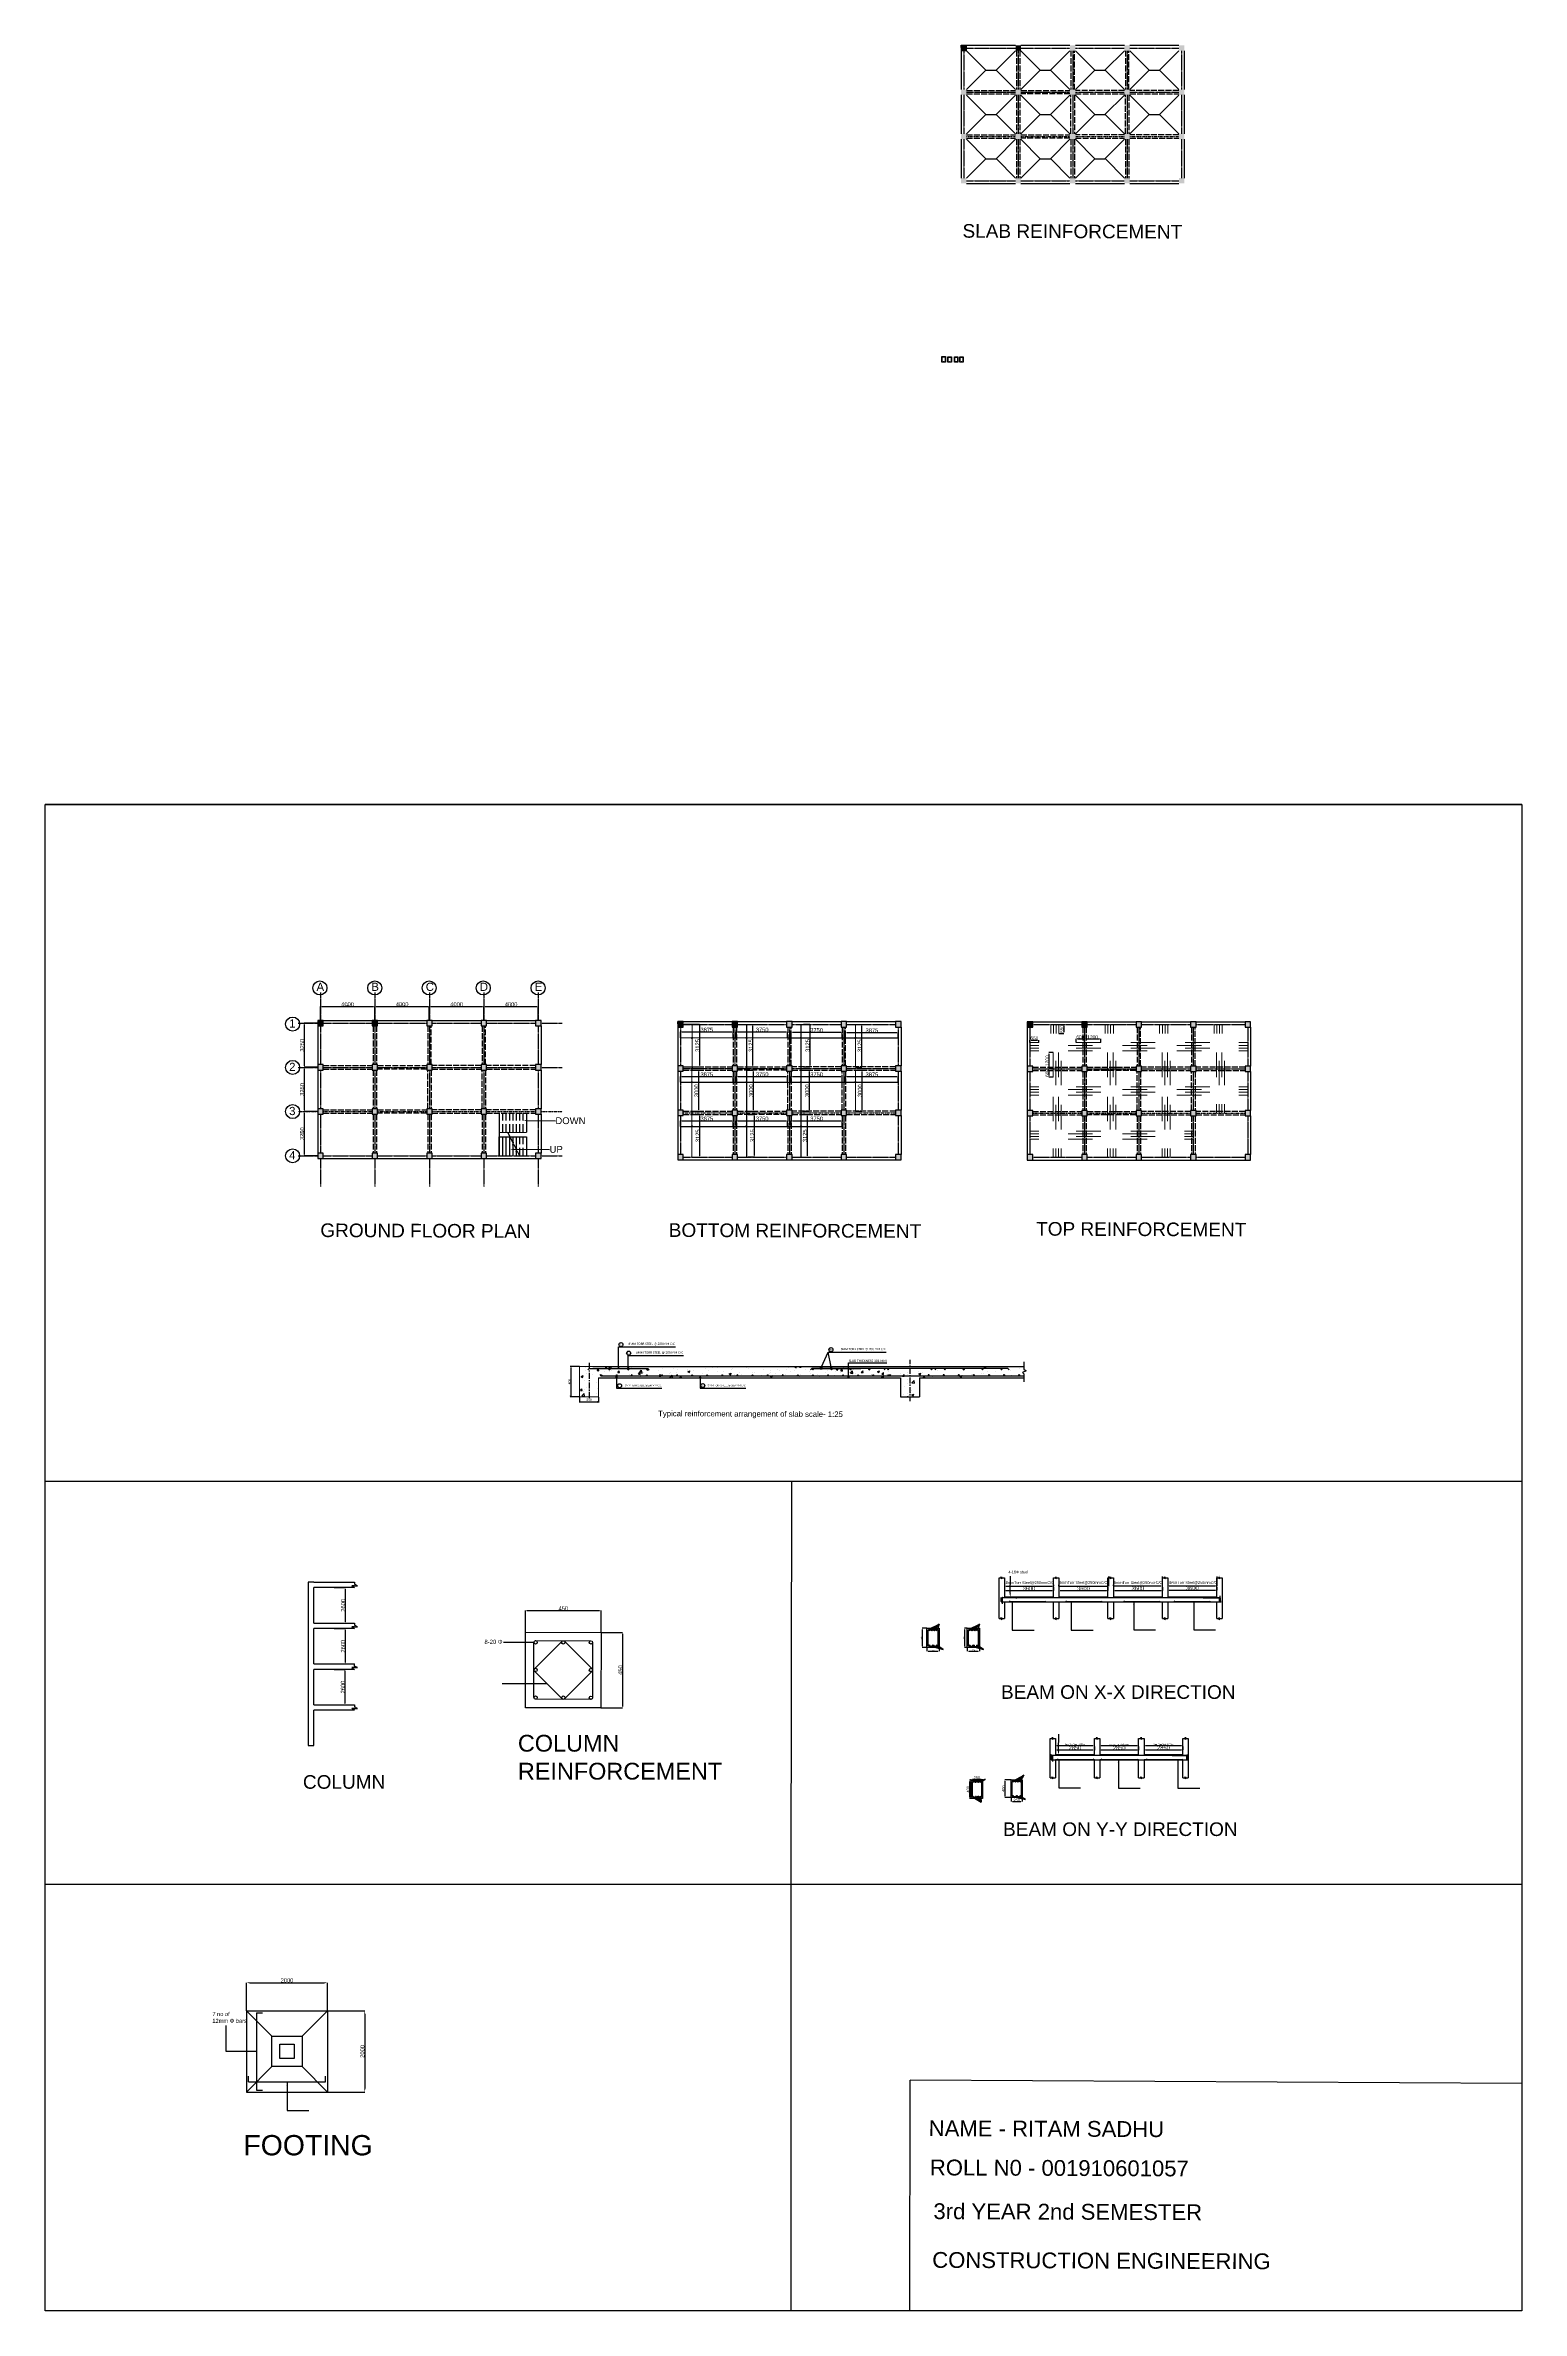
# Model space of a CAD drawing. Header units: inches. Extents: x -3102 to 105348, y -51805 to 114594.
import ezdxf
from ezdxf import colors
from ezdxf.entities.mleader import LeaderData, LeaderLine
from ezdxf.math import Vec2, Vec3

# ---------------------------------------------------------------- set-up
doc = ezdxf.new("R2010")
doc.units = ezdxf.units.IN
doc.header["$LTSCALE"] = 36
doc.header["$MEASUREMENT"] = 0
for name, pattern in [('ACAD_ISO02W100', [15, 12, -3]), ('ACAD_ISO09W100', [45, 24, -3, 6, -3, 6, -3]), ('BORDER', [1.75, 0.5, -0.25, 0.5, -0.25, 0, -0.25]), ('CENTER', [2, 1.25, -0.25, 0.25, -0.25]), ('DASHED', [0.75, 0.5, -0.25])]:
    doc.linetypes.add(name, pattern=pattern)
doc.layers.get('0').update_dxf_attribs({"linetype": 'CENTER'})
for name, color, linetype in [('beam', 120, 'ACAD_ISO02W100'), ('col', 240, 'Continuous'), ('dim', 51, 'Continuous'), ('Layer1', 7, 'ACAD_ISO09W100'), ('row', 120, 'Continuous')]:
    doc.layers.add(name, color=color, linetype=linetype)
doc.styles.add('Annotative', font='arial.ttf')
doc.styles.add('Calibri$001', font='calibri.ttf', dxfattribs={"height": 1.789398})
doc.styles.get("Standard").update_dxf_attribs({"font": 'arial.ttf', "height": 1})
doc.styles.add('Times New Roman$001', font='times.ttf', dxfattribs={"height": 1.677132})
doc.dimstyles.new('Annotative', dxfattribs={"dimscale": 0, "dimtxt": 100, "dimasz": 100, "dimexe": 0.18, "dimexo": 0.0625, "dimgap": 1, "dimtad": 1, "dimtoh": 1, "dimdec": 0, "dimzin": 0, "dimdsep": 46, "dimtxsty": 'Annotative', "dimcen": 0.09, "dimclrt": 2, "dimadec": 0, "dimazin": 0, "dimtfac": 1, "dimtdec": 0, "dimtofl": 0, "dimtmove": 0, "dimatfit": 3, "dimfxl": 1, "dimtfillclr": 2, "dimtolj": 1, "dimtzin": 0, "dimarcsym": 0})
doc.dimstyles.new('ISO-25', dxfattribs={"dimtxt": 100, "dimasz": 250, "dimexe": 1.25, "dimexo": 0.625, "dimgap": 25, "dimtad": 1, "dimtoh": 1, "dimtxsty": 'Annotative', "dimcen": 2.5, "dimclrt": 2, "dimadec": 0, "dimazin": 0, "dimtfac": 1, "dimtmove": 0, "dimatfit": 3, "dimfxl": 1, "dimarcsym": 0})
doc.dimstyles.get("Standard").update_dxf_attribs({"dimtxt": 0.18, "dimasz": 0.18, "dimexe": 0.18, "dimexo": 0.0625, "dimgap": 0.09, "dimtad": 0, "dimtih": 1, "dimtoh": 1, "dimdec": 4, "dimzin": 0, "dimdsep": 46, "dimtxsty": 'Standard', "dimcen": 0.09, "dimadec": 0, "dimazin": 0, "dimtfac": 1, "dimtdec": 4, "dimtofl": 0, "dimtmove": 0, "dimatfit": 3, "dimfxl": 1, "dimtolj": 1, "dimtzin": 0, "dimarcsym": 0})

# ---------------------------------------------------------------- blocks, each defined once
blk = doc.blocks.new('*D1')
at = {"layer": 'Defpoints', "color": 0, "linetype": 'CENTER', "lineweight": -2, "ltscale": 30, "transparency": 16777216}
for p in [(21112, 43997), (17112, 42972), (21112, 42972)]:
    blk.add_point(p, dxfattribs=at)
at = {"layer": 'dim', "color": 0, "linetype": 'CENTER', "lineweight": -2, "ltscale": 30, "transparency": 16777216}
for p, q in [((17112, 42972), (17112, 43997)), ((17212, 43997), (21012, 43997)), ((21112, 42972), (21112, 43997))]:
    blk.add_line(p, q, dxfattribs=at)
for points in [[(17212, 44014), (17212, 43980), (17112, 43997)], [(21012, 44014), (21012, 43980), (21112, 43997)]]:
    blk.add_solid(points, dxfattribs=at)
at = {"layer": 'dim', "color": 2, "linetype": 'CENTER', "lineweight": -3, "ltscale": 30, "transparency": 16777216, "insert": (19112, 44049), "char_height": 100, "attachment_point": 5, "style": 'Annotative'}
blk.add_mtext('\\A1;4000', dxfattribs=at)
blk = doc.blocks.new('*D2')
at = {"layer": 'Defpoints', "color": 0, "linetype": 'CENTER', "lineweight": -2, "ltscale": 30, "transparency": 16777216}
for p in [(25112, 43997), (21112, 42972), (25112, 42972)]:
    blk.add_point(p, dxfattribs=at)
at = {"layer": 'dim', "color": 0, "linetype": 'CENTER', "lineweight": -2, "ltscale": 30, "transparency": 16777216}
for p, q in [((21112, 42972), (21112, 43997)), ((21212, 43997), (25012, 43997)), ((25112, 42972), (25112, 43997))]:
    blk.add_line(p, q, dxfattribs=at)
for points in [[(21212, 44014), (21212, 43980), (21112, 43997)], [(25012, 44014), (25012, 43980), (25112, 43997)]]:
    blk.add_solid(points, dxfattribs=at)
at = {"layer": 'dim', "color": 2, "linetype": 'CENTER', "lineweight": -3, "ltscale": 30, "transparency": 16777216, "insert": (23112, 44049), "char_height": 100, "attachment_point": 5, "style": 'Annotative'}
blk.add_mtext('\\A1;4000', dxfattribs=at)
blk = doc.blocks.new('*D3')
at = {"layer": 'Defpoints', "color": 0, "linetype": 'CENTER', "lineweight": -2, "ltscale": 30, "transparency": 16777216}
for p in [(16912, 39522), (15917, 36272), (16912, 36272)]:
    blk.add_point(p, dxfattribs=at)
at = {"layer": 'dim', "color": 0, "linetype": 'CENTER', "lineweight": -2, "ltscale": 30, "transparency": 16777216}
for p, q in [((16912, 39522), (15916, 39522)), ((15917, 39422), (15917, 36372)), ((16912, 36272), (15916, 36272))]:
    blk.add_line(p, q, dxfattribs=at)
for points in [[(15900, 39422), (15933, 39422), (15917, 39522)], [(15900, 36372), (15933, 36372), (15917, 36272)]]:
    blk.add_solid(points, dxfattribs=at)
at = {"layer": 'dim', "color": 2, "linetype": 'CENTER', "lineweight": -3, "ltscale": 30, "transparency": 16777216, "insert": (15864, 37897), "char_height": 100, "attachment_point": 5, "rotation": 90, "style": 'Annotative'}
blk.add_mtext('\\A1;3250', dxfattribs=at)
blk = doc.blocks.new('*D4')
at = {"layer": 'Defpoints', "color": 0, "linetype": 'CENTER', "lineweight": -2, "ltscale": 30, "transparency": 16777216}
for p in [(16912, 36272), (15918, 33022), (16912, 33022)]:
    blk.add_point(p, dxfattribs=at)
at = {"layer": 'dim', "color": 0, "linetype": 'CENTER', "lineweight": -2, "ltscale": 30, "transparency": 16777216}
for p, q in [((16912, 36272), (15918, 36272)), ((15918, 36172), (15918, 33122)), ((16912, 33022), (15918, 33022))]:
    blk.add_line(p, q, dxfattribs=at)
for points in [[(15901, 36172), (15935, 36172), (15918, 36272)], [(15901, 33122), (15935, 33122), (15918, 33022)]]:
    blk.add_solid(points, dxfattribs=at)
at = {"layer": 'dim', "color": 2, "linetype": 'CENTER', "lineweight": -3, "ltscale": 30, "transparency": 16777216, "insert": (15866, 34647), "char_height": 100, "attachment_point": 5, "rotation": 90, "style": 'Annotative'}
blk.add_mtext('\\A1;3250', dxfattribs=at)
blk = doc.blocks.new('*D5')
at = {"layer": 'Defpoints', "color": 0, "lineweight": -2, "ltscale": 30, "transparency": 16777216}
for p in [(33112, 43997), (29112, 42972), (33112, 42972)]:
    blk.add_point(p, dxfattribs=at)
at = {"layer": 'dim', "color": 0, "lineweight": -2, "ltscale": 30, "transparency": 16777216}
for p, q in [((29112, 42972), (29112, 43997)), ((29212, 43997), (33012, 43997)), ((33112, 42972), (33112, 43997))]:
    blk.add_line(p, q, dxfattribs=at)
for points in [[(29212, 44014), (29212, 43980), (29112, 43997)], [(33012, 44014), (33012, 43980), (33112, 43997)]]:
    blk.add_solid(points, dxfattribs=at)
at = {"layer": 'dim', "color": 1, "lineweight": -3, "ltscale": 30, "transparency": 16777216, "insert": (31112, 44151), "char_height": 300, "attachment_point": 5, "style": 'Annotative'}
blk.add_mtext('\\A1;4000', dxfattribs=at)
blk = doc.blocks.new('*D6')
at = {"layer": 'Defpoints', "color": 0, "lineweight": -2, "ltscale": 30, "transparency": 16777216}
for p in [(29115, 43997), (25115, 42972), (29115, 42972)]:
    blk.add_point(p, dxfattribs=at)
at = {"layer": 'dim', "color": 0, "lineweight": -2, "ltscale": 30, "transparency": 16777216}
for p, q in [((25115, 42972), (25115, 43997)), ((25215, 43997), (29015, 43997)), ((29115, 42972), (29115, 43997))]:
    blk.add_line(p, q, dxfattribs=at)
for points in [[(25215, 44014), (25215, 43980), (25115, 43997)], [(29015, 44014), (29015, 43980), (29115, 43997)]]:
    blk.add_solid(points, dxfattribs=at)
at = {"layer": 'dim', "color": 1, "lineweight": -3, "ltscale": 30, "transparency": 16777216, "insert": (27115, 44151), "char_height": 300, "attachment_point": 5, "style": 'Annotative'}
blk.add_mtext('\\A1;4000', dxfattribs=at)
blk = doc.blocks.new('*D7')
at = {"layer": 'Defpoints', "color": 0, "lineweight": -2, "ltscale": 30, "transparency": 16777216}
for p in [(25107, 43997), (21107, 42972), (25107, 42972)]:
    blk.add_point(p, dxfattribs=at)
at = {"layer": 'dim', "color": 0, "lineweight": -2, "ltscale": 30, "transparency": 16777216}
for p, q in [((21107, 42972), (21107, 43997)), ((21207, 43997), (25007, 43997)), ((25107, 42972), (25107, 43997))]:
    blk.add_line(p, q, dxfattribs=at)
for points in [[(21207, 44014), (21207, 43980), (21107, 43997)], [(25007, 44014), (25007, 43980), (25107, 43997)]]:
    blk.add_solid(points, dxfattribs=at)
at = {"layer": 'dim', "color": 1, "lineweight": -3, "ltscale": 30, "transparency": 16777216, "insert": (23107, 44151), "char_height": 300, "attachment_point": 5, "style": 'Annotative'}
blk.add_mtext('\\A1;4000', dxfattribs=at)
blk = doc.blocks.new('*D8')
at = {"layer": 'Defpoints', "color": 0, "lineweight": -2, "ltscale": 30, "transparency": 16777216}
for p in [(21104, 43997), (17104, 42972), (21104, 42972)]:
    blk.add_point(p, dxfattribs=at)
at = {"layer": 'dim', "color": 0, "lineweight": -2, "ltscale": 30, "transparency": 16777216}
for p, q in [((17104, 42972), (17104, 43997)), ((17204, 43997), (21004, 43997)), ((21104, 42972), (21104, 43997))]:
    blk.add_line(p, q, dxfattribs=at)
for points in [[(17204, 44014), (17204, 43980), (17104, 43997)], [(21004, 44014), (21004, 43980), (21104, 43997)]]:
    blk.add_solid(points, dxfattribs=at)
at = {"layer": 'dim', "color": 1, "lineweight": -3, "ltscale": 30, "transparency": 16777216, "insert": (19104, 44151), "char_height": 300, "attachment_point": 5, "style": 'Annotative'}
blk.add_mtext('\\A1;4000', dxfattribs=at)
blk = doc.blocks.new('*D9')
at = {"layer": 'Defpoints', "color": 0, "lineweight": -2, "ltscale": 30, "transparency": 16777216}
for p in [(16912, 42772), (15916, 39522), (16912, 39522)]:
    blk.add_point(p, dxfattribs=at)
at = {"layer": 'dim', "color": 0, "lineweight": -2, "ltscale": 30, "transparency": 16777216}
for p, q in [((16912, 42772), (15916, 42772)), ((15916, 42672), (15916, 39622)), ((16912, 39522), (15916, 39522))]:
    blk.add_line(p, q, dxfattribs=at)
for points in [[(15900, 42672), (15933, 42672), (15916, 42772)], [(15900, 39622), (15933, 39622), (15916, 39522)]]:
    blk.add_solid(points, dxfattribs=at)
at = {"layer": 'dim', "color": 1, "lineweight": -3, "ltscale": 30, "transparency": 16777216, "insert": (15762, 41147), "char_height": 300, "attachment_point": 5, "rotation": 90, "style": 'Annotative'}
blk.add_mtext('\\A1;3250', dxfattribs=at)
blk = doc.blocks.new('*D10')
at = {"layer": 'Defpoints', "color": 0, "lineweight": -2, "ltscale": 30, "transparency": 16777216}
for p in [(16912, 39525), (15916, 36275), (16912, 36275)]:
    blk.add_point(p, dxfattribs=at)
at = {"layer": 'dim', "color": 0, "lineweight": -2, "ltscale": 30, "transparency": 16777216}
for p, q in [((16912, 39525), (15916, 39525)), ((15916, 39425), (15916, 36375)), ((16912, 36275), (15916, 36275))]:
    blk.add_line(p, q, dxfattribs=at)
for points in [[(15900, 39425), (15933, 39425), (15916, 39525)], [(15900, 36375), (15933, 36375), (15916, 36275)]]:
    blk.add_solid(points, dxfattribs=at)
at = {"layer": 'dim', "color": 1, "lineweight": -3, "ltscale": 30, "transparency": 16777216, "insert": (15762, 37900), "char_height": 300, "attachment_point": 5, "rotation": 90, "style": 'Annotative'}
blk.add_mtext('\\A1;3250', dxfattribs=at)
blk = doc.blocks.new('*D11')
at = {"layer": 'Defpoints', "color": 0, "lineweight": -2, "ltscale": 30, "transparency": 16777216}
for p in [(16913, 36272), (15918, 33022), (16913, 33022)]:
    blk.add_point(p, dxfattribs=at)
at = {"layer": 'dim', "color": 0, "lineweight": -2, "ltscale": 30, "transparency": 16777216}
for p, q in [((16913, 36272), (15918, 36272)), ((15918, 36172), (15918, 33122)), ((16913, 33022), (15918, 33022))]:
    blk.add_line(p, q, dxfattribs=at)
for points in [[(15901, 36172), (15935, 36172), (15918, 36272)], [(15901, 33122), (15935, 33122), (15918, 33022)]]:
    blk.add_solid(points, dxfattribs=at)
at = {"layer": 'dim', "color": 1, "lineweight": -3, "ltscale": 30, "transparency": 16777216, "insert": (15764, 34647), "char_height": 300, "attachment_point": 5, "rotation": 90, "style": 'Annotative'}
blk.add_mtext('\\A1;3250', dxfattribs=at)
blk = doc.blocks.new('*D13')
at = {"layer": 'Defpoints', "color": 0, "lineweight": -2, "ltscale": 30, "transparency": 16777216}
for p in [(43816, 42693), (43816, 39568), (44963, 39568)]:
    blk.add_point(p, dxfattribs=at)
at = {"layer": 'dim', "color": 0, "lineweight": -2, "ltscale": 30, "transparency": 16777216}
for p, q in [((43817, 42693), (44963, 42693)), ((43817, 39568), (44963, 39568))]:
    blk.add_line(p, q, dxfattribs=at)
at = {"layer": 'dim', "color": 1, "lineweight": -2, "ltscale": 30, "transparency": 16777216}
blk.add_line((44963, 42593), (44963, 39668), dxfattribs=at)
for points in [[(44946, 42593), (44980, 42593), (44963, 42693)], [(44946, 39668), (44980, 39668), (44963, 39568)]]:
    blk.add_solid(points, dxfattribs=at)
at = {"layer": 'dim', "color": 1, "lineweight": 0, "ltscale": 30, "transparency": 16777216, "insert": (44809, 41131), "char_height": 300, "attachment_point": 5, "rotation": 90, "style": 'Annotative'}
blk.add_mtext('\\A1;3125', dxfattribs=at)
blk = doc.blocks.new('*D14')
at = {"layer": 'Defpoints', "color": 0, "lineweight": -2, "ltscale": 30, "transparency": 16777216}
for p in [(43554, 41684), (47429, 42124), (47429, 41684)]:
    blk.add_point(p, dxfattribs=at)
at = {"layer": 'dim', "color": 0, "lineweight": -2, "ltscale": 30, "transparency": 16777216}
for p, q in [((43554, 41684), (43554, 42125)), ((47429, 41684), (47429, 42125))]:
    blk.add_line(p, q, dxfattribs=at)
at = {"layer": 'dim', "color": 1, "lineweight": -2, "ltscale": 30, "transparency": 16777216}
blk.add_line((43654, 42124), (47329, 42124), dxfattribs=at)
for points in [[(43654, 42141), (43654, 42108), (43554, 42124)], [(47329, 42141), (47329, 42108), (47429, 42124)]]:
    blk.add_solid(points, dxfattribs=at)
at = {"layer": 'dim', "color": 1, "lineweight": 0, "ltscale": 30, "transparency": 16777216, "insert": (45492, 42279), "char_height": 300, "attachment_point": 5, "style": 'Annotative'}
blk.add_mtext('\\A1;3875', dxfattribs=at)
blk = doc.blocks.new('*D15')
at = {"layer": 'Defpoints', "color": 0, "lineweight": -2, "ltscale": 30, "transparency": 16777216}
for p in [(52587, 42690), (52583, 39565), (53048, 39565)]:
    blk.add_point(p, dxfattribs=at)
at = {"layer": 'dim', "color": 0, "lineweight": -2, "ltscale": 30, "transparency": 16777216}
for p, q in [((52587, 42690), (53048, 42690)), ((52583, 39565), (53048, 39565))]:
    blk.add_line(p, q, dxfattribs=at)
at = {"layer": 'dim', "color": 1, "lineweight": -2, "ltscale": 30, "transparency": 16777216}
blk.add_line((53048, 42590), (53048, 39665), dxfattribs=at)
for points in [[(53031, 42590), (53064, 42590), (53048, 42690)], [(53031, 39665), (53064, 39665), (53048, 39565)]]:
    blk.add_solid(points, dxfattribs=at)
at = {"layer": 'dim', "color": 1, "lineweight": 0, "ltscale": 30, "transparency": 16777216, "insert": (52893, 41127), "char_height": 300, "attachment_point": 5, "rotation": 90, "style": 'Annotative'}
blk.add_mtext('\\A1;3125', dxfattribs=at)
blk = doc.blocks.new('*D16')
at = {"layer": 'Defpoints', "color": 0, "lineweight": -2, "ltscale": 30, "transparency": 16777216}
for p in [(47679, 41684), (51429, 42127), (51429, 41684)]:
    blk.add_point(p, dxfattribs=at)
at = {"layer": 'dim', "color": 0, "lineweight": -2, "ltscale": 30, "transparency": 16777216}
for p, q in [((47679, 41684), (47679, 42127)), ((51429, 41684), (51429, 42127))]:
    blk.add_line(p, q, dxfattribs=at)
at = {"layer": 'dim', "color": 1, "lineweight": -2, "ltscale": 30, "transparency": 16777216}
blk.add_line((47779, 42127), (51329, 42127), dxfattribs=at)
for points in [[(47779, 42144), (47779, 42111), (47679, 42127)], [(51329, 42144), (51329, 42111), (51429, 42127)]]:
    blk.add_solid(points, dxfattribs=at)
at = {"layer": 'dim', "color": 1, "lineweight": 0, "ltscale": 30, "transparency": 16777216, "insert": (49554, 42282), "char_height": 300, "attachment_point": 5, "style": 'Annotative'}
blk.add_mtext('\\A1;3750', dxfattribs=at)
blk = doc.blocks.new('*D17')
at = {"layer": 'Defpoints', "color": 0, "lineweight": -2, "ltscale": 30, "transparency": 16777216}
for p in [(51679, 41684), (55429, 42097), (55429, 41684)]:
    blk.add_point(p, dxfattribs=at)
at = {"layer": 'dim', "color": 0, "lineweight": -2, "ltscale": 30, "transparency": 16777216}
for p, q in [((51679, 41684), (51679, 42097)), ((55429, 41684), (55429, 42097))]:
    blk.add_line(p, q, dxfattribs=at)
at = {"layer": 'dim', "color": 1, "lineweight": -2, "ltscale": 30, "transparency": 16777216}
blk.add_line((51779, 42097), (55329, 42097), dxfattribs=at)
for points in [[(51779, 42114), (51779, 42080), (51679, 42097)], [(55329, 42114), (55329, 42080), (55429, 42097)]]:
    blk.add_solid(points, dxfattribs=at)
at = {"layer": 'dim', "color": 1, "lineweight": 0, "ltscale": 30, "transparency": 16777216, "insert": (53554, 42251), "char_height": 300, "attachment_point": 5, "style": 'Annotative'}
blk.add_mtext('\\A1;3750', dxfattribs=at)
blk = doc.blocks.new('*D18')
at = {"layer": 'Defpoints', "color": 0, "lineweight": -2, "ltscale": 30, "transparency": 16777216}
for p in [(55679, 41684), (59554, 42085), (59554, 41684)]:
    blk.add_point(p, dxfattribs=at)
at = {"layer": 'dim', "color": 0, "lineweight": -2, "ltscale": 30, "transparency": 16777216}
for p, q in [((55679, 41684), (55679, 42085)), ((59554, 41684), (59554, 42085))]:
    blk.add_line(p, q, dxfattribs=at)
at = {"layer": 'dim', "color": 1, "lineweight": -2, "ltscale": 30, "transparency": 16777216}
blk.add_line((55779, 42085), (59454, 42085), dxfattribs=at)
for points in [[(55779, 42101), (55779, 42068), (55679, 42085)], [(59454, 42101), (59454, 42068), (59554, 42085)]]:
    blk.add_solid(points, dxfattribs=at)
at = {"layer": 'dim', "color": 1, "lineweight": 0, "ltscale": 30, "transparency": 16777216, "insert": (57617, 42239), "char_height": 300, "attachment_point": 5, "style": 'Annotative'}
blk.add_mtext('\\A1;3875', dxfattribs=at)
blk = doc.blocks.new('*D19')
at = {"layer": 'Defpoints', "color": 0, "lineweight": -2, "ltscale": 30, "transparency": 16777216}
for p in [(43554, 38434), (47429, 38849), (47429, 38434)]:
    blk.add_point(p, dxfattribs=at)
at = {"layer": 'dim', "color": 0, "lineweight": -2, "ltscale": 30, "transparency": 16777216}
for p, q in [((43554, 38434), (43554, 38849)), ((47429, 38434), (47429, 38849))]:
    blk.add_line(p, q, dxfattribs=at)
at = {"layer": 'dim', "color": 1, "lineweight": -2, "ltscale": 30, "transparency": 16777216}
blk.add_line((43654, 38849), (47329, 38849), dxfattribs=at)
for points in [[(43654, 38866), (43654, 38833), (43554, 38849)], [(47329, 38866), (47329, 38833), (47429, 38849)]]:
    blk.add_solid(points, dxfattribs=at)
at = {"layer": 'dim', "color": 1, "lineweight": 0, "ltscale": 30, "transparency": 16777216, "insert": (45492, 39004), "char_height": 300, "attachment_point": 5, "style": 'Annotative'}
blk.add_mtext('\\A1;3875', dxfattribs=at)
blk = doc.blocks.new('*D20')
at = {"layer": 'Defpoints', "color": 0, "lineweight": -2, "ltscale": 30, "transparency": 16777216}
for p in [(47679, 38434), (51429, 38857), (51429, 38434)]:
    blk.add_point(p, dxfattribs=at)
at = {"layer": 'dim', "color": 0, "lineweight": -2, "ltscale": 30, "transparency": 16777216}
for p, q in [((47679, 38434), (47679, 38857)), ((51429, 38434), (51429, 38857))]:
    blk.add_line(p, q, dxfattribs=at)
at = {"layer": 'dim', "color": 1, "lineweight": -2, "ltscale": 30, "transparency": 16777216}
blk.add_line((47779, 38857), (51329, 38857), dxfattribs=at)
for points in [[(47779, 38874), (47779, 38840), (47679, 38857)], [(51329, 38874), (51329, 38840), (51429, 38857)]]:
    blk.add_solid(points, dxfattribs=at)
at = {"layer": 'dim', "color": 1, "lineweight": 0, "ltscale": 30, "transparency": 16777216, "insert": (49554, 39011), "char_height": 300, "attachment_point": 5, "style": 'Annotative'}
blk.add_mtext('\\A1;3750', dxfattribs=at)
blk = doc.blocks.new('*D21')
at = {"layer": 'Defpoints', "color": 0, "lineweight": -2, "ltscale": 30, "transparency": 16777216}
for p in [(51679, 38434), (55429, 38849), (55429, 38434)]:
    blk.add_point(p, dxfattribs=at)
at = {"layer": 'dim', "color": 0, "lineweight": -2, "ltscale": 30, "transparency": 16777216}
for p, q in [((51679, 38434), (51679, 38849)), ((55429, 38434), (55429, 38849))]:
    blk.add_line(p, q, dxfattribs=at)
at = {"layer": 'dim', "color": 1, "lineweight": -2, "ltscale": 30, "transparency": 16777216}
blk.add_line((51779, 38849), (55329, 38849), dxfattribs=at)
for points in [[(51779, 38866), (51779, 38833), (51679, 38849)], [(55329, 38866), (55329, 38833), (55429, 38849)]]:
    blk.add_solid(points, dxfattribs=at)
at = {"layer": 'dim', "color": 1, "lineweight": 0, "ltscale": 30, "transparency": 16777216, "insert": (53554, 39004), "char_height": 300, "attachment_point": 5, "style": 'Annotative'}
blk.add_mtext('\\A1;3750', dxfattribs=at)
blk = doc.blocks.new('*D22')
at = {"layer": 'Defpoints', "color": 0, "lineweight": -2, "ltscale": 30, "transparency": 16777216}
for p in [(55679, 38434), (59554, 38845), (59554, 38434)]:
    blk.add_point(p, dxfattribs=at)
at = {"layer": 'dim', "color": 0, "lineweight": -2, "ltscale": 30, "transparency": 16777216}
for p, q in [((55679, 38434), (55679, 38845)), ((59554, 38434), (59554, 38845))]:
    blk.add_line(p, q, dxfattribs=at)
at = {"layer": 'dim', "color": 1, "lineweight": -2, "ltscale": 30, "transparency": 16777216}
blk.add_line((55779, 38845), (59454, 38845), dxfattribs=at)
for points in [[(55779, 38861), (55779, 38828), (55679, 38845)], [(59454, 38861), (59454, 38828), (59554, 38845)]]:
    blk.add_solid(points, dxfattribs=at)
at = {"layer": 'dim', "color": 1, "lineweight": 0, "ltscale": 30, "transparency": 16777216, "insert": (57617, 38999), "char_height": 300, "attachment_point": 5, "style": 'Annotative'}
blk.add_mtext('\\A1;3875', dxfattribs=at)
blk = doc.blocks.new('*D23')
at = {"layer": 'Defpoints', "color": 0, "lineweight": -2, "ltscale": 30, "transparency": 16777216}
for p in [(43554, 35184), (47429, 35599), (47429, 35184)]:
    blk.add_point(p, dxfattribs=at)
at = {"layer": 'dim', "color": 0, "lineweight": -2, "ltscale": 30, "transparency": 16777216}
for p, q in [((43554, 35184), (43554, 35600)), ((47429, 35184), (47429, 35600))]:
    blk.add_line(p, q, dxfattribs=at)
at = {"layer": 'dim', "color": 1, "lineweight": -2, "ltscale": 30, "transparency": 16777216}
blk.add_line((43654, 35599), (47329, 35599), dxfattribs=at)
for points in [[(43654, 35616), (43654, 35583), (43554, 35599)], [(47329, 35616), (47329, 35583), (47429, 35599)]]:
    blk.add_solid(points, dxfattribs=at)
at = {"layer": 'dim', "color": 1, "lineweight": 0, "ltscale": 30, "transparency": 16777216, "insert": (45492, 35754), "char_height": 300, "attachment_point": 5, "style": 'Annotative'}
blk.add_mtext('\\A1;3875', dxfattribs=at)
blk = doc.blocks.new('*D24')
at = {"layer": 'Defpoints', "color": 0, "lineweight": -2, "ltscale": 30, "transparency": 16777216}
for p in [(47679, 35184), (51429, 35599), (51429, 35184)]:
    blk.add_point(p, dxfattribs=at)
at = {"layer": 'dim', "color": 0, "lineweight": -2, "ltscale": 30, "transparency": 16777216}
for p, q in [((47679, 35184), (47679, 35600)), ((51429, 35184), (51429, 35600))]:
    blk.add_line(p, q, dxfattribs=at)
at = {"layer": 'dim', "color": 1, "lineweight": -2, "ltscale": 30, "transparency": 16777216}
blk.add_line((47779, 35599), (51329, 35599), dxfattribs=at)
for points in [[(47779, 35616), (47779, 35583), (47679, 35599)], [(51329, 35616), (51329, 35583), (51429, 35599)]]:
    blk.add_solid(points, dxfattribs=at)
at = {"layer": 'dim', "color": 1, "lineweight": 0, "ltscale": 30, "transparency": 16777216, "insert": (49554, 35754), "char_height": 300, "attachment_point": 5, "style": 'Annotative'}
blk.add_mtext('\\A1;3750', dxfattribs=at)
blk = doc.blocks.new('*D25')
at = {"layer": 'Defpoints', "color": 0, "lineweight": -2, "ltscale": 30, "transparency": 16777216}
for p in [(51679, 35184), (55429, 35596), (55429, 35184)]:
    blk.add_point(p, dxfattribs=at)
at = {"layer": 'dim', "color": 0, "lineweight": -2, "ltscale": 30, "transparency": 16777216}
for p, q in [((51679, 35184), (51679, 35596)), ((55429, 35184), (55429, 35596))]:
    blk.add_line(p, q, dxfattribs=at)
at = {"layer": 'dim', "color": 1, "lineweight": -2, "ltscale": 30, "transparency": 16777216}
blk.add_line((51779, 35596), (55329, 35596), dxfattribs=at)
for points in [[(51779, 35613), (51779, 35580), (51679, 35596)], [(55329, 35613), (55329, 35580), (55429, 35596)]]:
    blk.add_solid(points, dxfattribs=at)
at = {"layer": 'dim', "color": 1, "lineweight": 0, "ltscale": 30, "transparency": 16777216, "insert": (53554, 35751), "char_height": 300, "attachment_point": 5, "style": 'Annotative'}
blk.add_mtext('\\A1;3750', dxfattribs=at)
blk = doc.blocks.new('*D26')
at = {"layer": 'Defpoints', "color": 0, "lineweight": -2, "ltscale": 30, "transparency": 16777216}
for p in [(48408, 42676), (48878, 42676), (48404, 39551)]:
    blk.add_point(p, dxfattribs=at)
at = {"layer": 'dim', "color": 0, "lineweight": -2, "ltscale": 30, "transparency": 16777216}
for p, q in [((48408, 42676), (48878, 42676)), ((48404, 39551), (48878, 39551))]:
    blk.add_line(p, q, dxfattribs=at)
at = {"layer": 'dim', "color": 1, "lineweight": -2, "ltscale": 30, "transparency": 16777216}
blk.add_line((48878, 39651), (48878, 42576), dxfattribs=at)
for points in [[(48861, 42576), (48895, 42576), (48878, 42676)], [(48861, 39651), (48895, 39651), (48878, 39551)]]:
    blk.add_solid(points, dxfattribs=at)
at = {"layer": 'dim', "color": 1, "lineweight": 0, "ltscale": 30, "transparency": 16777216, "insert": (48724, 41114), "char_height": 300, "attachment_point": 5, "rotation": 90, "style": 'Annotative'}
blk.add_mtext('\\A1;3125', dxfattribs=at)
blk = doc.blocks.new('*D27')
at = {"layer": 'Defpoints', "color": 0, "lineweight": -2, "ltscale": 30, "transparency": 16777216}
for p in [(56408, 42668), (56878, 42668), (56404, 39543)]:
    blk.add_point(p, dxfattribs=at)
at = {"layer": 'dim', "color": 0, "lineweight": -2, "ltscale": 30, "transparency": 16777216}
for p, q in [((56408, 42668), (56878, 42668)), ((56404, 39543), (56878, 39543))]:
    blk.add_line(p, q, dxfattribs=at)
at = {"layer": 'dim', "color": 1, "lineweight": -2, "ltscale": 30, "transparency": 16777216}
blk.add_line((56878, 39643), (56878, 42568), dxfattribs=at)
for points in [[(56861, 42568), (56895, 42568), (56878, 42668)], [(56861, 39643), (56895, 39643), (56878, 39543)]]:
    blk.add_solid(points, dxfattribs=at)
at = {"layer": 'dim', "color": 1, "lineweight": 0, "ltscale": 30, "transparency": 16777216, "insert": (56724, 41105), "char_height": 300, "attachment_point": 5, "rotation": 90, "style": 'Annotative'}
blk.add_mtext('\\A1;3125', dxfattribs=at)
blk = doc.blocks.new('*D28')
at = {"layer": 'Defpoints', "color": 0, "lineweight": -2, "ltscale": 30, "transparency": 16777216}
for p in [(44504, 36056), (44974, 36056), (44501, 32931)]:
    blk.add_point(p, dxfattribs=at)
at = {"layer": 'dim', "color": 0, "lineweight": -2, "ltscale": 30, "transparency": 16777216}
for p, q in [((44504, 36056), (44974, 36056)), ((44501, 32931), (44974, 32931))]:
    blk.add_line(p, q, dxfattribs=at)
at = {"layer": 'dim', "color": 1, "lineweight": -2, "ltscale": 30, "transparency": 16777216}
blk.add_line((44974, 33031), (44974, 35956), dxfattribs=at)
for points in [[(44958, 35956), (44991, 35956), (44974, 36056)], [(44958, 33031), (44991, 33031), (44974, 32931)]]:
    blk.add_solid(points, dxfattribs=at)
at = {"layer": 'dim', "color": 1, "lineweight": 0, "ltscale": 30, "transparency": 16777216, "insert": (44820, 34493), "char_height": 300, "attachment_point": 5, "rotation": 90, "style": 'Annotative'}
blk.add_mtext('\\A1;3125', dxfattribs=at)
blk = doc.blocks.new('*D29')
at = {"layer": 'Defpoints', "color": 0, "lineweight": -2, "ltscale": 30, "transparency": 16777216}
for p in [(48526, 36064), (48996, 36064), (48523, 32939)]:
    blk.add_point(p, dxfattribs=at)
at = {"layer": 'dim', "color": 0, "lineweight": -2, "ltscale": 30, "transparency": 16777216}
for p, q in [((48526, 36064), (48997, 36064)), ((48523, 32939), (48997, 32939))]:
    blk.add_line(p, q, dxfattribs=at)
at = {"layer": 'dim', "color": 1, "lineweight": -2, "ltscale": 30, "transparency": 16777216}
blk.add_line((48996, 33039), (48996, 35964), dxfattribs=at)
for points in [[(48980, 35964), (49013, 35964), (48996, 36064)], [(48980, 33039), (49013, 33039), (48996, 32939)]]:
    blk.add_solid(points, dxfattribs=at)
at = {"layer": 'dim', "color": 1, "lineweight": 0, "ltscale": 30, "transparency": 16777216, "insert": (48842, 34502), "char_height": 300, "attachment_point": 5, "rotation": 90, "style": 'Annotative'}
blk.add_mtext('\\A1;3125', dxfattribs=at)
blk = doc.blocks.new('*D30')
at = {"layer": 'Defpoints', "color": 0, "lineweight": -2, "ltscale": 30, "transparency": 16777216}
for p in [(52400, 36056), (51754, 32931), (52851, 32931)]:
    blk.add_point(p, dxfattribs=at)
at = {"layer": 'dim', "color": 0, "lineweight": -2, "ltscale": 30, "transparency": 16777216}
for p, q in [((52401, 36056), (52851, 36056)), ((51754, 32931), (52851, 32931))]:
    blk.add_line(p, q, dxfattribs=at)
at = {"layer": 'dim', "color": 1, "lineweight": -2, "ltscale": 30, "transparency": 16777216}
blk.add_line((52851, 35956), (52851, 33031), dxfattribs=at)
for points in [[(52835, 35956), (52868, 35956), (52851, 36056)], [(52835, 33031), (52868, 33031), (52851, 32931)]]:
    blk.add_solid(points, dxfattribs=at)
at = {"layer": 'dim', "color": 1, "lineweight": 0, "ltscale": 30, "transparency": 16777216, "insert": (52697, 34493), "char_height": 300, "attachment_point": 5, "rotation": 90, "style": 'Annotative'}
blk.add_mtext('\\A1;3125', dxfattribs=at)
blk = doc.blocks.new('*D31')
at = {"layer": 'Defpoints', "color": 0, "lineweight": -2, "ltscale": 30, "transparency": 16777216}
for p in [(44400, 39306), (44400, 36306), (44888, 36306)]:
    blk.add_point(p, dxfattribs=at)
at = {"layer": 'dim', "color": 0, "lineweight": -2, "ltscale": 30, "transparency": 16777216}
for p, q in [((44401, 39306), (44888, 39306)), ((44401, 36306), (44888, 36306))]:
    blk.add_line(p, q, dxfattribs=at)
at = {"layer": 'dim', "color": 1, "lineweight": -2, "ltscale": 30, "transparency": 16777216}
blk.add_line((44888, 39206), (44888, 36406), dxfattribs=at)
for points in [[(44872, 39206), (44905, 39206), (44888, 39306)], [(44872, 36406), (44905, 36406), (44888, 36306)]]:
    blk.add_solid(points, dxfattribs=at)
at = {"layer": 'dim', "color": 1, "lineweight": 0, "ltscale": 30, "transparency": 16777216, "insert": (44734, 37806), "char_height": 300, "attachment_point": 5, "rotation": 90, "style": 'Annotative'}
blk.add_mtext('\\A1;3000', dxfattribs=at)
blk = doc.blocks.new('*D32')
at = {"layer": 'Defpoints', "color": 0, "lineweight": -2, "ltscale": 30, "transparency": 16777216}
for p in [(48400, 39306), (48400, 36306), (48888, 36306)]:
    blk.add_point(p, dxfattribs=at)
at = {"layer": 'dim', "color": 0, "lineweight": -2, "ltscale": 30, "transparency": 16777216}
for p, q in [((48401, 39306), (48888, 39306)), ((48401, 36306), (48888, 36306))]:
    blk.add_line(p, q, dxfattribs=at)
at = {"layer": 'dim', "color": 1, "lineweight": -2, "ltscale": 30, "transparency": 16777216}
blk.add_line((48888, 39206), (48888, 36406), dxfattribs=at)
for points in [[(48872, 39206), (48905, 39206), (48888, 39306)], [(48872, 36406), (48905, 36406), (48888, 36306)]]:
    blk.add_solid(points, dxfattribs=at)
at = {"layer": 'dim', "color": 1, "lineweight": 0, "ltscale": 30, "transparency": 16777216, "insert": (48734, 37806), "char_height": 300, "attachment_point": 5, "rotation": 90, "style": 'Annotative'}
blk.add_mtext('\\A1;3000', dxfattribs=at)
blk = doc.blocks.new('*D33')
at = {"layer": 'Defpoints', "color": 0, "lineweight": -2, "ltscale": 30, "transparency": 16777216}
for p in [(52520, 39306), (52520, 36306), (53008, 36306)]:
    blk.add_point(p, dxfattribs=at)
at = {"layer": 'dim', "color": 0, "lineweight": -2, "ltscale": 30, "transparency": 16777216}
for p, q in [((52520, 39306), (53008, 39306)), ((52520, 36306), (53008, 36306))]:
    blk.add_line(p, q, dxfattribs=at)
at = {"layer": 'dim', "color": 1, "lineweight": -2, "ltscale": 30, "transparency": 16777216}
blk.add_line((53008, 39206), (53008, 36406), dxfattribs=at)
for points in [[(52991, 39206), (53025, 39206), (53008, 39306)], [(52991, 36406), (53025, 36406), (53008, 36306)]]:
    blk.add_solid(points, dxfattribs=at)
at = {"layer": 'dim', "color": 1, "lineweight": 0, "ltscale": 30, "transparency": 16777216, "insert": (52854, 37806), "char_height": 300, "attachment_point": 5, "rotation": 90, "style": 'Annotative'}
blk.add_mtext('\\A1;3000', dxfattribs=at)
blk = doc.blocks.new('*D34')
at = {"layer": 'Defpoints', "color": 0, "lineweight": -2, "ltscale": 30, "transparency": 16777216}
for p in [(56400, 39306), (56400, 36306), (56888, 36306)]:
    blk.add_point(p, dxfattribs=at)
at = {"layer": 'dim', "color": 0, "lineweight": -2, "ltscale": 30, "transparency": 16777216}
for p, q in [((56401, 39306), (56888, 39306)), ((56401, 36306), (56888, 36306))]:
    blk.add_line(p, q, dxfattribs=at)
at = {"layer": 'dim', "color": 1, "lineweight": -2, "ltscale": 30, "transparency": 16777216}
blk.add_line((56888, 39206), (56888, 36406), dxfattribs=at)
for points in [[(56872, 39206), (56905, 39206), (56888, 39306)], [(56872, 36406), (56905, 36406), (56888, 36306)]]:
    blk.add_solid(points, dxfattribs=at)
at = {"layer": 'dim', "color": 1, "lineweight": 0, "ltscale": 30, "transparency": 16777216, "insert": (56734, 37806), "char_height": 300, "attachment_point": 5, "rotation": 90, "style": 'Annotative'}
blk.add_mtext('\\A1;3000', dxfattribs=at)
blk = doc.blocks.new('*D35')
at = {"layer": 'Defpoints', "color": 0, "lineweight": -2, "ltscale": 30, "transparency": 16777216}
for p in [(71352, 42663), (71352, 42013), (71704, 42013)]:
    blk.add_point(p, dxfattribs=at)
at = {"layer": 'dim', "color": 0, "lineweight": -2, "ltscale": 30, "transparency": 16777216}
for p, q in [((71353, 42663), (71705, 42663)), ((71353, 42013), (71705, 42013))]:
    blk.add_line(p, q, dxfattribs=at)
at = {"layer": 'dim', "color": 1, "lineweight": -2, "ltscale": 30, "transparency": 16777216}
blk.add_line((71704, 42563), (71704, 42113), dxfattribs=at)
for points in [[(71688, 42563), (71721, 42563), (71704, 42663)], [(71688, 42113), (71721, 42113), (71704, 42013)]]:
    blk.add_solid(points, dxfattribs=at)
at = {"layer": 'dim', "color": 1, "lineweight": 0, "ltscale": 30, "transparency": 16777216, "insert": (71576, 42338), "char_height": 250, "attachment_point": 5, "rotation": 90, "style": 'Annotative'}
blk.add_mtext('\\A1;650', dxfattribs=at)
blk = doc.blocks.new('*D36')
at = {"layer": 'Defpoints', "color": 0, "lineweight": -2, "ltscale": 30, "transparency": 16777216}
for p in [(69227, 41338), (69877, 41530), (69877, 41338)]:
    blk.add_point(p, dxfattribs=at)
at = {"layer": 'dim', "color": 0, "lineweight": -2, "ltscale": 30, "transparency": 16777216}
for p, q in [((69227, 41338), (69227, 41530)), ((69877, 41338), (69877, 41530))]:
    blk.add_line(p, q, dxfattribs=at)
at = {"layer": 'dim', "color": 1, "lineweight": -2, "ltscale": 30, "transparency": 16777216}
blk.add_line((69327, 41530), (69777, 41530), dxfattribs=at)
for points in [[(69327, 41546), (69327, 41513), (69227, 41530)], [(69777, 41546), (69777, 41513), (69877, 41530)]]:
    blk.add_solid(points, dxfattribs=at)
at = {"layer": 'dim', "color": 1, "lineweight": 0, "ltscale": 30, "transparency": 16777216, "insert": (69552, 41658), "char_height": 250, "attachment_point": 5, "style": 'Annotative'}
blk.add_mtext('\\A1;650', dxfattribs=at)
blk = doc.blocks.new('*D37')
at = {"layer": 'Defpoints', "color": 0, "lineweight": -2, "ltscale": 30, "transparency": 16777216}
for p in [(73227, 41620), (72627, 41338), (73227, 41338)]:
    blk.add_point(p, dxfattribs=at)
at = {"layer": 'dim', "color": 0, "lineweight": -2, "ltscale": 30, "transparency": 16777216}
for p, q in [((72627, 41338), (72627, 41620)), ((73227, 41338), (73227, 41620))]:
    blk.add_line(p, q, dxfattribs=at)
at = {"layer": 'dim', "color": 1, "lineweight": -2, "ltscale": 30, "transparency": 16777216}
blk.add_line((72727, 41620), (73127, 41620), dxfattribs=at)
for points in [[(72727, 41637), (72727, 41603), (72627, 41620)], [(73127, 41637), (73127, 41603), (73227, 41620)]]:
    blk.add_solid(points, dxfattribs=at)
at = {"layer": 'dim', "color": 1, "lineweight": 0, "ltscale": 30, "transparency": 16777216, "insert": (72927, 41749), "char_height": 250, "attachment_point": 5, "style": 'Annotative'}
blk.add_mtext('\\A1;600', dxfattribs=at)
blk = doc.blocks.new('*D38')
at = {"layer": 'Defpoints', "color": 0, "lineweight": -2, "ltscale": 30, "transparency": 16777216}
for p in [(74427, 41620), (73227, 41338), (74427, 41338)]:
    blk.add_point(p, dxfattribs=at)
at = {"layer": 'dim', "color": 0, "lineweight": -2, "ltscale": 30, "transparency": 16777216}
for p, q in [((73227, 41338), (73227, 41620)), ((74427, 41338), (74427, 41620))]:
    blk.add_line(p, q, dxfattribs=at)
at = {"layer": 'dim', "color": 1, "lineweight": -2, "ltscale": 30, "transparency": 16777216}
blk.add_line((73327, 41620), (74327, 41620), dxfattribs=at)
for points in [[(73327, 41637), (73327, 41603), (73227, 41620)], [(74327, 41637), (74327, 41603), (74427, 41620)]]:
    blk.add_solid(points, dxfattribs=at)
at = {"layer": 'dim', "color": 1, "lineweight": 0, "ltscale": 30, "transparency": 16777216, "insert": (73827, 41749), "char_height": 250, "attachment_point": 5, "style": 'Annotative'}
blk.add_mtext('\\A1;1200', dxfattribs=at)
blk = doc.blocks.new('*D39')
at = {"layer": 'Defpoints', "color": 0, "lineweight": -2, "ltscale": 30, "transparency": 16777216}
for p in [(70927, 40613), (70624, 39413), (70927, 39413)]:
    blk.add_point(p, dxfattribs=at)
at = {"layer": 'dim', "color": 0, "lineweight": -2, "ltscale": 30, "transparency": 16777216}
for p, q in [((70927, 40613), (70624, 40613)), ((70927, 39413), (70624, 39413))]:
    blk.add_line(p, q, dxfattribs=at)
at = {"layer": 'dim', "color": 1, "lineweight": -2, "ltscale": 30, "transparency": 16777216}
blk.add_line((70624, 40513), (70624, 39513), dxfattribs=at)
for points in [[(70608, 40513), (70641, 40513), (70624, 40613)], [(70608, 39513), (70641, 39513), (70624, 39413)]]:
    blk.add_solid(points, dxfattribs=at)
at = {"layer": 'dim', "color": 1, "lineweight": 0, "ltscale": 30, "transparency": 16777216, "insert": (70496, 40013), "char_height": 250, "attachment_point": 5, "rotation": 90, "style": 'Annotative'}
blk.add_mtext('\\A1;1200', dxfattribs=at)
blk = doc.blocks.new('*D40')
at = {"layer": 'Defpoints', "color": 0, "lineweight": -2, "ltscale": 30, "transparency": 16777216}
for p in [(70624, 38813), (70927, 39413), (70927, 38813)]:
    blk.add_point(p, dxfattribs=at)
at = {"layer": 'dim', "color": 0, "lineweight": -2, "ltscale": 30, "transparency": 16777216}
for p, q in [((70927, 39413), (70624, 39413)), ((70927, 38813), (70624, 38813))]:
    blk.add_line(p, q, dxfattribs=at)
at = {"layer": 'dim', "color": 1, "lineweight": -2, "ltscale": 30, "transparency": 16777216}
blk.add_line((70624, 39313), (70624, 38913), dxfattribs=at)
for points in [[(70608, 39313), (70641, 39313), (70624, 39413)], [(70608, 38913), (70641, 38913), (70624, 38813)]]:
    blk.add_solid(points, dxfattribs=at)
at = {"layer": 'dim', "color": 1, "lineweight": 0, "ltscale": 30, "transparency": 16777216, "insert": (70496, 39113), "char_height": 250, "attachment_point": 5, "rotation": 90, "style": 'Annotative'}
blk.add_mtext('\\A1;600', dxfattribs=at)
blk = doc.blocks.new('*D41')
at = {"layer": 'Defpoints', "color": 0, "linetype": 'Continuous', "lineweight": -2, "ltscale": 30, "transparency": 16777216}
for p in [(67354, 1330), (70954, 1330), (70954, 1084)]:
    blk.add_point(p, dxfattribs=at)
at = {"layer": 'dim', "color": 1, "linetype": 'Continuous', "lineweight": -2, "ltscale": 30, "transparency": 16777216}
for p, q in [((67354, 1330), (67354, 1083)), ((67454, 1084), (70854, 1084)), ((70954, 1330), (70954, 1083))]:
    blk.add_line(p, q, dxfattribs=at)
for points in [[(67454, 1100), (67454, 1067), (67354, 1084)], [(70854, 1100), (70854, 1067), (70954, 1084)]]:
    blk.add_solid(points, dxfattribs=at)
at = {"layer": 'dim', "color": 1, "linetype": 'Continuous', "lineweight": -2, "ltscale": 30, "transparency": 16777216, "insert": (69154, 1238), "char_height": 300, "attachment_point": 5, "style": 'Annotative'}
blk.add_mtext('\\A1;3600', dxfattribs=at)
blk = doc.blocks.new('*D42')
at = {"layer": 'Defpoints', "color": 0, "linetype": 'Continuous', "lineweight": -2, "ltscale": 30, "transparency": 16777216}
for p in [(71354, 1330), (74954, 1330), (74954, 1083)]:
    blk.add_point(p, dxfattribs=at)
at = {"layer": 'dim', "color": 1, "linetype": 'Continuous', "lineweight": -2, "ltscale": 30, "transparency": 16777216}
for p, q in [((71354, 1330), (71354, 1083)), ((71454, 1083), (74854, 1083)), ((74954, 1330), (74954, 1083))]:
    blk.add_line(p, q, dxfattribs=at)
for points in [[(71454, 1100), (71454, 1067), (71354, 1083)], [(74854, 1100), (74854, 1067), (74954, 1083)]]:
    blk.add_solid(points, dxfattribs=at)
at = {"layer": 'dim', "color": 1, "linetype": 'Continuous', "lineweight": -2, "ltscale": 30, "transparency": 16777216, "insert": (73154, 1237), "char_height": 300, "attachment_point": 5, "style": 'Annotative'}
blk.add_mtext('\\A1;3600', dxfattribs=at)
blk = doc.blocks.new('*D43')
at = {"layer": 'Defpoints', "color": 0, "linetype": 'Continuous', "lineweight": -2, "ltscale": 30, "transparency": 16777216}
for p in [(75354, 1330), (78954, 1330), (78954, 1100)]:
    blk.add_point(p, dxfattribs=at)
at = {"layer": 'dim', "color": 1, "linetype": 'Continuous', "lineweight": -2, "ltscale": 30, "transparency": 16777216}
for p, q in [((75354, 1330), (75354, 1099)), ((75454, 1100), (78854, 1100)), ((78954, 1330), (78954, 1099))]:
    blk.add_line(p, q, dxfattribs=at)
for points in [[(75454, 1116), (75454, 1083), (75354, 1100)], [(78854, 1116), (78854, 1083), (78954, 1100)]]:
    blk.add_solid(points, dxfattribs=at)
at = {"layer": 'dim', "color": 1, "linetype": 'Continuous', "lineweight": -2, "ltscale": 30, "transparency": 16777216, "insert": (77154, 1254), "char_height": 300, "attachment_point": 5, "style": 'Annotative'}
blk.add_mtext('\\A1;3600', dxfattribs=at)
blk = doc.blocks.new('*D44')
at = {"layer": 'Defpoints', "color": 0, "linetype": 'Continuous', "lineweight": -2, "ltscale": 30, "transparency": 16777216}
for p in [(79354, 1330), (82954, 1330), (82954, 1116)]:
    blk.add_point(p, dxfattribs=at)
at = {"layer": 'dim', "color": 1, "linetype": 'Continuous', "lineweight": -2, "ltscale": 30, "transparency": 16777216}
for p, q in [((79354, 1330), (79354, 1116)), ((79454, 1116), (82854, 1116)), ((82954, 1330), (82954, 1116))]:
    blk.add_line(p, q, dxfattribs=at)
for points in [[(79454, 1133), (79454, 1100), (79354, 1116)], [(82854, 1133), (82854, 1100), (82954, 1116)]]:
    blk.add_solid(points, dxfattribs=at)
at = {"layer": 'dim', "color": 1, "linetype": 'Continuous', "lineweight": -2, "ltscale": 30, "transparency": 16777216, "insert": (81154, 1271), "char_height": 300, "attachment_point": 5, "style": 'Annotative'}
blk.add_mtext('\\A1;3600', dxfattribs=at)
blk = doc.blocks.new('*D45')
at = {"layer": 'Defpoints', "color": 0, "linetype": 'Continuous', "lineweight": -2, "ltscale": 30, "transparency": 16777216}
for p in [(71107, -10356), (73957, -10356), (73957, -10620)]:
    blk.add_point(p, dxfattribs=at)
at = {"layer": 'dim', "color": 0, "linetype": 'Continuous', "lineweight": -2, "ltscale": 30, "transparency": 16777216}
for p, q in [((71107, -10356), (71107, -10621)), ((71207, -10620), (73857, -10620)), ((73957, -10356), (73957, -10621))]:
    blk.add_line(p, q, dxfattribs=at)
for points in [[(71207, -10604), (71207, -10637), (71107, -10620)], [(73857, -10604), (73857, -10637), (73957, -10620)]]:
    blk.add_solid(points, dxfattribs=at)
at = {"layer": 'dim', "color": 1, "linetype": 'Continuous', "lineweight": -2, "ltscale": 30, "transparency": 16777216, "insert": (72532, -10466), "char_height": 300, "attachment_point": 5, "style": 'Annotative'}
blk.add_mtext('\\A1;2850', dxfattribs=at)
blk = doc.blocks.new('*D46')
at = {"layer": 'Defpoints', "color": 0, "linetype": 'Continuous', "lineweight": -2, "ltscale": 30, "transparency": 16777216}
for p in [(74357, -10356), (77207, -10356), (77207, -10620)]:
    blk.add_point(p, dxfattribs=at)
at = {"layer": 'dim', "color": 0, "linetype": 'Continuous', "lineweight": -2, "ltscale": 30, "transparency": 16777216}
for p, q in [((74357, -10356), (74357, -10621)), ((74457, -10620), (77107, -10620)), ((77207, -10356), (77207, -10621))]:
    blk.add_line(p, q, dxfattribs=at)
for points in [[(74457, -10604), (74457, -10637), (74357, -10620)], [(77107, -10604), (77107, -10637), (77207, -10620)]]:
    blk.add_solid(points, dxfattribs=at)
at = {"layer": 'dim', "color": 1, "linetype": 'Continuous', "lineweight": -2, "ltscale": 30, "transparency": 16777216, "insert": (75782, -10466), "char_height": 300, "attachment_point": 5, "style": 'Annotative'}
blk.add_mtext('\\A1;2850', dxfattribs=at)
blk = doc.blocks.new('*D47')
at = {"layer": 'Defpoints', "color": 0, "linetype": 'Continuous', "lineweight": -2, "ltscale": 30, "transparency": 16777216}
for p in [(77607, -10356), (80457, -10356), (80457, -10611)]:
    blk.add_point(p, dxfattribs=at)
at = {"layer": 'dim', "color": 0, "linetype": 'Continuous', "lineweight": -2, "ltscale": 30, "transparency": 16777216}
for p, q in [((77607, -10356), (77607, -10611)), ((77707, -10611), (80357, -10611)), ((80457, -10356), (80457, -10611))]:
    blk.add_line(p, q, dxfattribs=at)
for points in [[(77707, -10594), (77707, -10628), (77607, -10611)], [(80357, -10594), (80357, -10628), (80457, -10611)]]:
    blk.add_solid(points, dxfattribs=at)
at = {"layer": 'dim', "color": 1, "linetype": 'Continuous', "lineweight": -2, "ltscale": 30, "transparency": 16777216, "insert": (79031, -10457), "char_height": 300, "attachment_point": 5, "style": 'Annotative'}
blk.add_mtext('\\A1;2850', dxfattribs=at)
blk = doc.blocks.new('*D48')
at = {"layer": 'Defpoints', "color": 0, "linetype": 'Continuous', "lineweight": -2, "ltscale": 100, "transparency": 16777216}
for p in [(18119, 1304), (18119, -1296), (18927, -1296)]:
    blk.add_point(p, dxfattribs=at)
at = {"layer": 'dim', "color": 0, "linetype": 'Continuous', "lineweight": -2, "ltscale": 100, "transparency": 16777216}
for p, q in [((18119, 1304), (18927, 1304)), ((18927, 1204), (18927, -1196)), ((18119, -1296), (18927, -1296))]:
    blk.add_line(p, q, dxfattribs=at)
for points in [[(18910, 1204), (18943, 1204), (18927, 1304)], [(18910, -1196), (18943, -1196), (18927, -1296)]]:
    blk.add_solid(points, dxfattribs=at)
at = {"layer": 'dim', "color": 1, "linetype": 'Continuous', "lineweight": -2, "ltscale": 100, "transparency": 16777216, "insert": (18772, 4), "char_height": 300, "attachment_point": 5, "rotation": 90, "style": 'Annotative'}
blk.add_mtext('\\A1;2600', dxfattribs=at)
blk = doc.blocks.new('*D49')
at = {"layer": 'Defpoints', "color": 0, "linetype": 'Continuous', "lineweight": -2, "ltscale": 100, "transparency": 16777216}
for p in [(18119, -1696), (18119, -4296), (18916, -4296)]:
    blk.add_point(p, dxfattribs=at)
at = {"layer": 'dim', "color": 0, "linetype": 'Continuous', "lineweight": -2, "ltscale": 100, "transparency": 16777216}
for p, q in [((18119, -1696), (18916, -1696)), ((18916, -1796), (18916, -4196)), ((18119, -4296), (18916, -4296))]:
    blk.add_line(p, q, dxfattribs=at)
for points in [[(18900, -1796), (18933, -1796), (18916, -1696)], [(18900, -4196), (18933, -4196), (18916, -4296)]]:
    blk.add_solid(points, dxfattribs=at)
at = {"layer": 'dim', "color": 1, "linetype": 'Continuous', "lineweight": -2, "ltscale": 100, "transparency": 16777216, "insert": (18762, -2996), "char_height": 300, "attachment_point": 5, "rotation": 90, "style": 'Annotative'}
blk.add_mtext('\\A1;2600', dxfattribs=at)
blk = doc.blocks.new('*D50')
at = {"layer": 'Defpoints', "color": 0, "linetype": 'Continuous', "lineweight": -2, "ltscale": 100, "transparency": 16777216}
for p in [(18119, -4696), (18119, -7296), (18911, -7296)]:
    blk.add_point(p, dxfattribs=at)
at = {"layer": 'dim', "color": 0, "linetype": 'Continuous', "lineweight": -2, "ltscale": 100, "transparency": 16777216}
for p, q in [((18119, -4696), (18912, -4696)), ((18911, -4796), (18911, -7196)), ((18119, -7296), (18912, -7296))]:
    blk.add_line(p, q, dxfattribs=at)
for points in [[(18895, -4796), (18928, -4796), (18911, -4696)], [(18895, -7196), (18928, -7196), (18911, -7296)]]:
    blk.add_solid(points, dxfattribs=at)
at = {"layer": 'dim', "color": 1, "linetype": 'Continuous', "lineweight": -2, "ltscale": 100, "transparency": 16777216, "insert": (18757, -5996), "char_height": 300, "attachment_point": 5, "rotation": 90, "style": 'Annotative'}
blk.add_mtext('\\A1;2600', dxfattribs=at)
blk = doc.blocks.new('*D51')
at = {"color": 0, "linetype": 'ByBlock', "lineweight": -2, "ltscale": 3, "transparency": 16777216}
for p, q in [((11667, -29774), (11667, -27718)), ((11917, -27719), (17388, -27719)), ((17638, -29774), (17638, -27718))]:
    blk.add_line(p, q, dxfattribs=at)
for points in [[(11917, -27678), (11917, -27761), (11667, -27719)], [(17388, -27678), (17388, -27761), (17638, -27719)]]:
    blk.add_solid(points, dxfattribs=at)
at = {"layer": 'Defpoints', "color": 0, "linetype": 'ByBlock', "lineweight": -2, "ltscale": 3, "transparency": 16777216}
for p in [(17638, -27719), (11667, -29774), (17638, -29774)]:
    blk.add_point(p, dxfattribs=at)
at = {"color": 1, "linetype": 'ByBlock', "ltscale": 3, "transparency": 16777216, "insert": (14653, -27541), "char_height": 300, "attachment_point": 5, "style": 'Annotative'}
blk.add_mtext('2000', dxfattribs=at)
blk = doc.blocks.new('*D52')
at = {"color": 0, "linetype": 'ByBlock', "lineweight": -2, "ltscale": 3, "transparency": 16777216}
for p, q in [((17639, -29774), (20365, -29774)), ((20364, -30024), (20364, -35495)), ((17639, -35745), (20365, -35745))]:
    blk.add_line(p, q, dxfattribs=at)
for points in [[(20323, -30024), (20406, -30024), (20364, -29774)], [(20323, -35495), (20406, -35495), (20364, -35745)]]:
    blk.add_solid(points, dxfattribs=at)
at = {"layer": 'Defpoints', "color": 0, "linetype": 'ByBlock', "lineweight": -2, "ltscale": 3, "transparency": 16777216}
for p in [(17638, -29774), (17638, -35745), (20364, -35745)]:
    blk.add_point(p, dxfattribs=at)
at = {"color": 1, "linetype": 'ByBlock', "ltscale": 3, "transparency": 16777216, "insert": (20186, -32760), "char_height": 300, "attachment_point": 5, "rotation": 90, "style": 'Annotative'}
blk.add_mtext('2000', dxfattribs=at)
blk = doc.blocks.new('*D53')
at = {"layer": 'Defpoints', "color": 0, "linetype": 'Continuous', "lineweight": -2, "ltscale": 30, "transparency": 16777216}
for p in [(37719, -376), (32178, -1971), (37719, -1978)]:
    blk.add_point(p, dxfattribs=at)
at = {"layer": 'dim', "color": 0, "linetype": 'Continuous', "lineweight": -2, "ltscale": 30, "transparency": 16777216}
for p, q in [((32178, -1971), (32178, -376)), ((32278, -376), (37619, -376)), ((37719, -1978), (37719, -376))]:
    blk.add_line(p, q, dxfattribs=at)
for points in [[(32278, -360), (32278, -393), (32178, -376)], [(37619, -360), (37619, -393), (37719, -376)]]:
    blk.add_solid(points, dxfattribs=at)
at = {"layer": 'dim', "color": 1, "linetype": 'Continuous', "lineweight": -2, "ltscale": 30, "transparency": 16777216, "insert": (34948, -222), "char_height": 300, "attachment_point": 5, "style": 'Annotative'}
blk.add_mtext('\\A1;450', dxfattribs=at)
blk = doc.blocks.new('*D54')
at = {"layer": 'Defpoints', "color": 0, "linetype": 'Continuous', "lineweight": -2, "ltscale": 30, "transparency": 16777216}
for p in [(37719, -1978), (37712, -7519), (39296, -7519)]:
    blk.add_point(p, dxfattribs=at)
at = {"layer": 'dim', "color": 0, "linetype": 'Continuous', "lineweight": -2, "ltscale": 30, "transparency": 16777216}
for p, q in [((37719, -1978), (39296, -1978)), ((39296, -2078), (39296, -7419)), ((37712, -7519), (39296, -7519))]:
    blk.add_line(p, q, dxfattribs=at)
for points in [[(39279, -2078), (39313, -2078), (39296, -1978)], [(39279, -7419), (39313, -7419), (39296, -7519)]]:
    blk.add_solid(points, dxfattribs=at)
at = {"layer": 'dim', "color": 1, "linetype": 'Continuous', "lineweight": -2, "ltscale": 30, "transparency": 16777216, "insert": (39142, -4748), "char_height": 300, "attachment_point": 5, "rotation": 90, "style": 'Annotative'}
blk.add_mtext('\\A1;450', dxfattribs=at)
blk = doc.blocks.new('*D55')
at = {"layer": 'Defpoints', "color": 0, "linetype": 'Continuous', "lineweight": -2, "ltscale": 30, "transparency": 16777216}
for p in [(61659, -3094), (62553, -3094), (62553, -3367)]:
    blk.add_point(p, dxfattribs=at)
at = {"layer": 'dim', "color": 1, "linetype": 'Continuous', "lineweight": -2, "ltscale": 30, "transparency": 16777216}
for p, q in [((61659, -3094), (61659, -3367)), ((62553, -3094), (62553, -3367)), ((61759, -3367), (62453, -3367))]:
    blk.add_line(p, q, dxfattribs=at)
for points in [[(61759, -3350), (61759, -3383), (61659, -3367)], [(62453, -3350), (62453, -3383), (62553, -3367)]]:
    blk.add_solid(points, dxfattribs=at)
at = {"layer": 'dim', "color": 1, "linetype": 'Continuous', "lineweight": -2, "ltscale": 30, "transparency": 16777216, "insert": (62106, -3315), "char_height": 100, "attachment_point": 5, "style": 'Annotative'}
blk.add_mtext('\\A1;250', dxfattribs=at)
blk = doc.blocks.new('*D56')
at = {"layer": 'Defpoints', "color": 0, "linetype": 'Continuous', "lineweight": -2, "ltscale": 30, "transparency": 16777216}
for p in [(61659, -1664), (61314, -3094), (61659, -3094)]:
    blk.add_point(p, dxfattribs=at)
at = {"layer": 'dim', "color": 1, "linetype": 'Continuous', "lineweight": -2, "ltscale": 30, "transparency": 16777216}
for p, q in [((61659, -1664), (61314, -1664)), ((61314, -1764), (61314, -2994)), ((61659, -3094), (61314, -3094))]:
    blk.add_line(p, q, dxfattribs=at)
for points in [[(61297, -1764), (61330, -1764), (61314, -1664)], [(61297, -2994), (61330, -2994), (61314, -3094)]]:
    blk.add_solid(points, dxfattribs=at)
at = {"layer": 'dim', "color": 1, "linetype": 'Continuous', "lineweight": -2, "ltscale": 30, "transparency": 16777216, "insert": (61262, -2379), "char_height": 100, "attachment_point": 5, "rotation": 90, "style": 'Annotative'}
blk.add_mtext('\\A1;400', dxfattribs=at)
blk = doc.blocks.new('*D57')
at = {"layer": 'Defpoints', "color": 0, "linetype": 'Continuous', "lineweight": -2, "ltscale": 30, "transparency": 16777216}
for p in [(64912, -12846), (64777, -14174), (64912, -14174)]:
    blk.add_point(p, dxfattribs=at)
at = {"layer": 'dim', "color": 0, "linetype": 'Continuous', "lineweight": -2, "ltscale": 30, "transparency": 16777216}
for p, q in [((64912, -12846), (64776, -12846)), ((64777, -12946), (64777, -14074)), ((64912, -14174), (64776, -14174))]:
    blk.add_line(p, q, dxfattribs=at)
for points in [[(64760, -12946), (64793, -12946), (64777, -12846)], [(64760, -14074), (64793, -14074), (64777, -14174)]]:
    blk.add_solid(points, dxfattribs=at)
at = {"layer": 'dim', "color": 1, "linetype": 'Continuous', "lineweight": -2, "ltscale": 30, "transparency": 16777216, "insert": (64674, -13510), "char_height": 200, "attachment_point": 5, "rotation": 90, "style": 'Annotative'}
blk.add_mtext('\\A1;400', dxfattribs=at)
blk = doc.blocks.new('*D58')
at = {"layer": 'Defpoints', "color": 0, "linetype": 'Continuous', "lineweight": -2, "ltscale": 30, "transparency": 16777216}
for p in [(64912, -12846), (65742, -12753), (65742, -12846)]:
    blk.add_point(p, dxfattribs=at)
at = {"layer": 'dim', "color": 0, "linetype": 'Continuous', "lineweight": -2, "ltscale": 30, "transparency": 16777216}
for p, q in [((64912, -12846), (64912, -12753)), ((65012, -12753), (65642, -12753)), ((65742, -12846), (65742, -12753))]:
    blk.add_line(p, q, dxfattribs=at)
for points in [[(65012, -12736), (65012, -12770), (64912, -12753)], [(65642, -12736), (65642, -12770), (65742, -12753)]]:
    blk.add_solid(points, dxfattribs=at)
at = {"layer": 'dim', "color": 1, "linetype": 'Continuous', "lineweight": -2, "ltscale": 30, "transparency": 16777216, "insert": (65327, -12650), "char_height": 200, "attachment_point": 5, "style": 'Annotative'}
blk.add_mtext('\\A1;250', dxfattribs=at)
blk = doc.blocks.new('*D59')
at = {"layer": 'Defpoints', "color": 0, "linetype": 'Continuous', "lineweight": -2, "ltscale": 30, "transparency": 16777216}
for p in [(67843, -12817), (67377, -14112), (67843, -14112)]:
    blk.add_point(p, dxfattribs=at)
at = {"layer": 'dim', "color": 0, "linetype": 'Continuous', "lineweight": -2, "ltscale": 30, "transparency": 16777216}
for p, q in [((67843, -12817), (67377, -12817)), ((67377, -12917), (67377, -14012)), ((67843, -14112), (67377, -14112))]:
    blk.add_line(p, q, dxfattribs=at)
for points in [[(67360, -12917), (67394, -12917), (67377, -12817)], [(67360, -14012), (67394, -14012), (67377, -14112)]]:
    blk.add_solid(points, dxfattribs=at)
at = {"layer": 'dim', "color": 1, "linetype": 'Continuous', "lineweight": -2, "ltscale": 30, "transparency": 16777216, "insert": (67274, -13464), "char_height": 200, "attachment_point": 5, "rotation": 90, "style": 'Annotative'}
blk.add_mtext('\\A1;400', dxfattribs=at)
blk = doc.blocks.new('*D60')
at = {"layer": 'Defpoints', "color": 0, "linetype": 'Continuous', "lineweight": -2, "ltscale": 30, "transparency": 16777216}
for p in [(67843, -14112), (68653, -14112), (68653, -14398)]:
    blk.add_point(p, dxfattribs=at)
at = {"layer": 'dim', "color": 0, "linetype": 'Continuous', "lineweight": -2, "ltscale": 30, "transparency": 16777216}
for p, q in [((67843, -14112), (67843, -14399)), ((67943, -14398), (68553, -14398)), ((68653, -14112), (68653, -14399))]:
    blk.add_line(p, q, dxfattribs=at)
for points in [[(67943, -14382), (67943, -14415), (67843, -14398)], [(68553, -14382), (68553, -14415), (68653, -14398)]]:
    blk.add_solid(points, dxfattribs=at)
at = {"layer": 'dim', "color": 1, "linetype": 'Continuous', "lineweight": -2, "ltscale": 30, "transparency": 16777216, "insert": (68248, -14295), "char_height": 200, "attachment_point": 5, "style": 'Annotative'}
blk.add_mtext('\\A1;250', dxfattribs=at)
blk = doc.blocks.new('*D61')
at = {"layer": 'Defpoints', "color": 0, "linetype": 'Continuous', "lineweight": -2, "ltscale": 30, "transparency": 16777216}
for p in [(64426, -3096), (64625, -1665), (64625, -3096)]:
    blk.add_point(p, dxfattribs=at)
at = {"layer": 'dim', "color": 1, "linetype": 'Continuous', "lineweight": -2, "ltscale": 30, "transparency": 16777216}
for p, q in [((64625, -1665), (64426, -1665)), ((64426, -1765), (64426, -2996)), ((64625, -3096), (64426, -3096))]:
    blk.add_line(p, q, dxfattribs=at)
for points in [[(64410, -1765), (64443, -1765), (64426, -1665)], [(64410, -2996), (64443, -2996), (64426, -3096)]]:
    blk.add_solid(points, dxfattribs=at)
at = {"layer": 'dim', "color": 1, "linetype": 'Continuous', "lineweight": -2, "ltscale": 30, "transparency": 16777216, "insert": (64374, -2380), "char_height": 100, "attachment_point": 5, "rotation": 90, "style": 'Annotative'}
blk.add_mtext('\\A1;400', dxfattribs=at)
blk = doc.blocks.new('*D62')
at = {"layer": 'Defpoints', "color": 0, "linetype": 'Continuous', "lineweight": -2, "ltscale": 30, "transparency": 16777216}
for p in [(64625, -3096), (65519, -3096), (65519, -3361)]:
    blk.add_point(p, dxfattribs=at)
at = {"layer": 'dim', "color": 1, "linetype": 'Continuous', "lineweight": -2, "ltscale": 30, "transparency": 16777216}
for p, q in [((64625, -3096), (64625, -3361)), ((65519, -3096), (65519, -3361)), ((64725, -3361), (65419, -3361))]:
    blk.add_line(p, q, dxfattribs=at)
for points in [[(64725, -3344), (64725, -3377), (64625, -3361)], [(65419, -3344), (65419, -3377), (65519, -3361)]]:
    blk.add_solid(points, dxfattribs=at)
at = {"layer": 'dim', "color": 1, "linetype": 'Continuous', "lineweight": -2, "ltscale": 30, "transparency": 16777216, "insert": (65072, -3308), "char_height": 100, "attachment_point": 5, "style": 'Annotative'}
blk.add_mtext('\\A1;250', dxfattribs=at)
blk = doc.blocks.new('*D73')
at = {"color": 0, "linetype": 'Continuous', "lineweight": -2, "ltscale": 30, "transparency": 16777216}
for p, q in [((67364, 1511), (67364, 1425)), ((67464, 1425), (70854, 1425)), ((70954, 1511), (70954, 1425))]:
    blk.add_line(p, q, dxfattribs=at)
for points in [[(67464, 1442), (67464, 1408), (67364, 1425)], [(70854, 1442), (70854, 1408), (70954, 1425)]]:
    blk.add_solid(points, dxfattribs=at)
at = {"layer": 'Defpoints', "color": 0, "linetype": 'Continuous', "lineweight": -2, "ltscale": 30, "transparency": 16777216}
for p in [(67364, 1511), (70954, 1511), (70954, 1425)]:
    blk.add_point(p, dxfattribs=at)
at = {"color": 2, "linetype": 'Continuous', "lineweight": -2, "ltscale": 30, "transparency": 16777216, "insert": (69159, 1476), "char_height": 100, "attachment_point": 5, "style": 'Annotative'}
blk.add_mtext('\\A1;   ', dxfattribs=at)
blk = doc.blocks.new('*D76')
at = {"color": 0, "linetype": 'Continuous', "lineweight": -2, "ltscale": 30, "transparency": 16777216}
for p, q in [((74987, 2120), (74987, 1420)), ((71329, 1506), (71329, 1420)), ((71429, 1420), (74887, 1420))]:
    blk.add_line(p, q, dxfattribs=at)
for points in [[(71429, 1437), (71429, 1404), (71329, 1420)], [(74887, 1437), (74887, 1404), (74987, 1420)]]:
    blk.add_solid(points, dxfattribs=at)
at = {"layer": 'Defpoints', "color": 0, "linetype": 'Continuous', "lineweight": -2, "ltscale": 30, "transparency": 16777216}
for p in [(74987, 2120), (71329, 1506), (74987, 1420)]:
    blk.add_point(p, dxfattribs=at)
at = {"color": 2, "linetype": 'Continuous', "lineweight": -2, "ltscale": 30, "transparency": 16777216, "insert": (73158, 1471), "char_height": 100, "attachment_point": 5, "style": 'Annotative'}
blk.add_mtext('\\A1;   ', dxfattribs=at)
blk = doc.blocks.new('*D79')
at = {"color": 0, "linetype": 'Continuous', "lineweight": -2, "ltscale": 30, "transparency": 16777216}
for p, q in [((78950, 2131), (78950, 1426)), ((75334, 1512), (75334, 1426)), ((75434, 1426), (78850, 1426))]:
    blk.add_line(p, q, dxfattribs=at)
for points in [[(75434, 1443), (75434, 1409), (75334, 1426)], [(78850, 1443), (78850, 1409), (78950, 1426)]]:
    blk.add_solid(points, dxfattribs=at)
at = {"layer": 'Defpoints', "color": 0, "linetype": 'Continuous', "lineweight": -2, "ltscale": 30, "transparency": 16777216}
for p in [(78950, 2131), (75334, 1512), (78950, 1426)]:
    blk.add_point(p, dxfattribs=at)
at = {"color": 2, "linetype": 'Continuous', "lineweight": -2, "ltscale": 30, "transparency": 16777216, "insert": (77142, 1477), "char_height": 100, "attachment_point": 5, "style": 'Annotative'}
blk.add_mtext('\\A1;   ', dxfattribs=at)
blk = doc.blocks.new('*D82')
at = {"color": 0, "linetype": 'Continuous', "lineweight": -2, "ltscale": 30, "transparency": 16777216}
for p, q in [((82944, 2133), (82944, 1431)), ((79360, 1517), (79360, 1431)), ((79460, 1431), (82844, 1431))]:
    blk.add_line(p, q, dxfattribs=at)
for points in [[(79460, 1448), (79460, 1414), (79360, 1431)], [(82844, 1448), (82844, 1414), (82944, 1431)]]:
    blk.add_solid(points, dxfattribs=at)
at = {"layer": 'Defpoints', "color": 0, "linetype": 'Continuous', "lineweight": -2, "ltscale": 30, "transparency": 16777216}
for p in [(82944, 2133), (79360, 1517), (82944, 1431)]:
    blk.add_point(p, dxfattribs=at)
at = {"color": 2, "linetype": 'Continuous', "lineweight": -2, "ltscale": 30, "transparency": 16777216, "insert": (81152, 1482), "char_height": 100, "attachment_point": 5, "style": 'Annotative'}
blk.add_mtext('\\A1;   ', dxfattribs=at)
blk = doc.blocks.new('*D85')
at = {"color": 0, "linetype": 'Continuous', "lineweight": -2, "ltscale": 30, "transparency": 16777216}
for p, q in [((71107, -10287), (71107, -10288)), ((71207, -10287), (73857, -10287)), ((73957, -10287), (73957, -10287))]:
    blk.add_line(p, q, dxfattribs=at)
for points in [[(71207, -10271), (71207, -10304), (71107, -10287)], [(73857, -10271), (73857, -10304), (73957, -10287)]]:
    blk.add_solid(points, dxfattribs=at)
at = {"layer": 'Defpoints', "color": 0, "linetype": 'Continuous', "lineweight": -2, "ltscale": 30, "transparency": 16777216}
for p in [(71107, -10287), (73957, -10287), (73957, -10287)]:
    blk.add_point(p, dxfattribs=at)
at = {"color": 2, "linetype": 'Continuous', "lineweight": -2, "ltscale": 30, "transparency": 16777216, "insert": (72532, -10221), "char_height": 100, "attachment_point": 5, "style": 'Annotative'}
blk.add_mtext('\\A1;8mm TorrSteel @250cc', dxfattribs=at)
blk = doc.blocks.new('*D88')
at = {"color": 0, "linetype": 'Continuous', "lineweight": -2, "ltscale": 30, "transparency": 16777216}
for p, q in [((74357, -10296), (74357, -10297)), ((74457, -10296), (77107, -10296)), ((77207, -10296), (77207, -10296))]:
    blk.add_line(p, q, dxfattribs=at)
for points in [[(74457, -10280), (74457, -10313), (74357, -10296)], [(77107, -10280), (77107, -10313), (77207, -10296)]]:
    blk.add_solid(points, dxfattribs=at)
at = {"layer": 'Defpoints', "color": 0, "linetype": 'Continuous', "lineweight": -2, "ltscale": 30, "transparency": 16777216}
for p in [(74357, -10296), (77207, -10296), (77207, -10296)]:
    blk.add_point(p, dxfattribs=at)
at = {"color": 2, "linetype": 'Continuous', "lineweight": -2, "ltscale": 30, "transparency": 16777216, "insert": (75782, -10230), "char_height": 100, "attachment_point": 5, "style": 'Annotative'}
blk.add_mtext('\\A1;8mm TorrSteel @250cc', dxfattribs=at)
blk = doc.blocks.new('*D91')
at = {"color": 0, "linetype": 'Continuous', "lineweight": -2, "ltscale": 30, "transparency": 16777216}
for p, q in [((77607, -10287), (77607, -10287)), ((77707, -10287), (80357, -10287)), ((80457, -10287), (80457, -10287))]:
    blk.add_line(p, q, dxfattribs=at)
for points in [[(77707, -10270), (77707, -10304), (77607, -10287)], [(80357, -10270), (80357, -10304), (80457, -10287)]]:
    blk.add_solid(points, dxfattribs=at)
at = {"layer": 'Defpoints', "color": 0, "linetype": 'Continuous', "lineweight": -2, "ltscale": 30, "transparency": 16777216}
for p in [(77607, -10287), (80457, -10287), (80457, -10287)]:
    blk.add_point(p, dxfattribs=at)
at = {"color": 2, "linetype": 'Continuous', "lineweight": -2, "ltscale": 30, "transparency": 16777216, "insert": (79032, -10220), "char_height": 100, "attachment_point": 5, "style": 'Annotative'}
blk.add_mtext('\\A1;8mm TorrSteel @250cc', dxfattribs=at)

msp = doc.modelspace()

# ---------------------------------------------------------------- hatches: boundary and pattern name
at = {"true_color": 0x000007}
h = msp.add_hatch(color=7, dxfattribs=at)
h.paths.add_polyline_path([(37723.221, 16924.118), (37709.494, 16898.379), (37755.824, 16898.379)])
h.paths.add_polyline_path([(37709.494, 16898.379), (37755.824, 16898.379), (37723.221, 16865.776)])
h.paths.add_polyline_path([(37755.824, 16898.379), (37723.221, 16865.776), (37755.824, 16852.049)])
h = msp.add_hatch(color=7, dxfattribs=at)
h.paths.add_polyline_path([(37802.153, 16898.379), (37790.142, 16924.118), (37755.824, 16898.379)])
h.paths.add_polyline_path([(37790.142, 16924.118), (37755.824, 16898.379), (37755.824, 16937.845)])
h.paths.add_polyline_path([(37755.824, 16898.379), (37755.824, 16937.845), (37723.221, 16924.118)])
h = msp.add_hatch(color=7, dxfattribs=at)
h.paths.add_polyline_path([(37755.824, 16852.049), (37790.142, 16865.776), (37755.824, 16898.379)])
h.paths.add_polyline_path([(37790.142, 16865.776), (37755.824, 16898.379), (37802.153, 16898.379)])
h = msp.add_hatch(color=7, dxfattribs=at)
h.paths.add_polyline_path([(38303.201, 17385.699), (38289.473, 17359.96), (38335.803, 17359.96)])
h.paths.add_polyline_path([(38289.473, 17359.96), (38335.803, 17359.96), (38303.201, 17325.642)])
h.paths.add_polyline_path([(38335.803, 17359.96), (38303.201, 17325.642), (38335.803, 17313.63)])
h = msp.add_hatch(color=7, dxfattribs=at)
h.paths.add_polyline_path([(38375.269, 17359.96), (38363.258, 17385.699), (38335.803, 17359.96)])
h.paths.add_polyline_path([(38363.258, 17385.699), (38335.803, 17359.96), (38335.803, 17399.426)])
h.paths.add_polyline_path([(38335.803, 17359.96), (38335.803, 17399.426), (38303.201, 17385.699)])
h = msp.add_hatch(color=7, dxfattribs=at)
h.paths.add_polyline_path([(38335.803, 17313.63), (38363.258, 17325.642), (38335.803, 17359.96)])
h.paths.add_polyline_path([(38363.258, 17325.642), (38335.803, 17359.96), (38375.269, 17359.96)])
h = msp.add_hatch(color=7, dxfattribs=at)
h.paths.add_polyline_path([(38836.85, 16924.118), (38823.123, 16898.379), (38862.589, 16898.379)])
h.paths.add_polyline_path([(38823.123, 16898.379), (38862.589, 16898.379), (38836.85, 16865.776)])
h.paths.add_polyline_path([(38862.589, 16898.379), (38836.85, 16865.776), (38862.589, 16852.049)])
h = msp.add_hatch(color=7, dxfattribs=at)
h.paths.add_polyline_path([(38908.919, 16898.379), (38896.907, 16924.118), (38862.589, 16898.379)])
h.paths.add_polyline_path([(38896.907, 16924.118), (38862.589, 16898.379), (38862.589, 16937.845)])
h.paths.add_polyline_path([(38862.589, 16898.379), (38862.589, 16937.845), (38836.85, 16924.118)])
for points in [[(38836.85, 16733.651), (38862.589, 16872.64), (38883.18, 16733.651)], [(39015.306, 17543.563), (38994.715, 17406.29), (38968.976, 17543.563)], [(39739.422, 17517.824), (39720.547, 17378.835), (39693.092, 17517.824)], [(44984.975, 16711.344), (45012.43, 16852.049), (45033.021, 16711.344)], [(53938.622, 17524.688), (53859.69, 17404.574), (53900.872, 17541.847)], [(54652.443, 17517.824), (54659.307, 17377.119), (54604.397, 17510.961)], [(55884.47, 17476.642), (55911.925, 17476.642), (55898.198, 17541.847)], [(55884.47, 16779.981), (55911.925, 16779.981), (55898.198, 16711.344)], [(35489.099, 15395.237), (35509.69, 15395.237), (35502.827, 15330.032)], [(36221.795, 14961.11), (36221.795, 14940.519), (36148.011, 14954.247)], [(37465.834, 14961.11), (37465.834, 14940.519), (37539.618, 14954.247)]]:
    msp.add_hatch(color=7, dxfattribs=at).paths.add_polyline_path(points)
h = msp.add_hatch(color=7, dxfattribs=at)
h.paths.add_polyline_path([(38862.589, 16852.049), (38896.907, 16865.776), (38862.589, 16898.379)])
h.paths.add_polyline_path([(38896.907, 16865.776), (38862.589, 16898.379), (38908.919, 16898.379)])
h = msp.add_hatch(color=7, dxfattribs=at)
h.paths.add_polyline_path([(39686.229, 17385.699), (39674.217, 17359.96), (39720.547, 17359.96)])
h.paths.add_polyline_path([(39674.217, 17359.96), (39720.547, 17359.96), (39686.229, 17325.642)])
h.paths.add_polyline_path([(39720.547, 17359.96), (39686.229, 17325.642), (39720.547, 17313.63)])
h = msp.add_hatch(color=7, dxfattribs=at)
h.paths.add_polyline_path([(39766.877, 17359.96), (39753.149, 17385.699), (39720.547, 17359.96)])
h.paths.add_polyline_path([(39753.149, 17385.699), (39720.547, 17359.96), (39720.547, 17399.426)])
h.paths.add_polyline_path([(39720.547, 17359.96), (39720.547, 17399.426), (39686.229, 17385.699)])
h = msp.add_hatch(color=7, dxfattribs=at)
h.paths.add_polyline_path([(39720.547, 17313.63), (39753.149, 17325.642), (39720.547, 17359.96)])
h.paths.add_polyline_path([(39753.149, 17325.642), (39720.547, 17359.96), (39766.877, 17359.96)])
h = msp.add_hatch(color=7, dxfattribs=at)
h.paths.add_polyline_path([(39943.616, 16924.118), (39931.604, 16898.379), (39976.218, 16898.379)])
h.paths.add_polyline_path([(39931.604, 16898.379), (39976.218, 16898.379), (39943.616, 16865.776)])
h.paths.add_polyline_path([(39976.218, 16898.379), (39943.616, 16865.776), (39976.218, 16852.049)])
h = msp.add_hatch(color=7, dxfattribs=at)
h.paths.add_polyline_path([(40015.684, 16898.379), (40003.673, 16924.118), (39976.218, 16898.379)])
h.paths.add_polyline_path([(40003.673, 16924.118), (39976.218, 16898.379), (39976.218, 16937.845)])
h.paths.add_polyline_path([(39976.218, 16898.379), (39976.218, 16937.845), (39943.616, 16924.118)])
h = msp.add_hatch(color=7, dxfattribs=at)
h.paths.add_polyline_path([(39976.218, 16852.049), (40003.673, 16865.776), (39976.218, 16898.379)])
h.paths.add_polyline_path([(40003.673, 16865.776), (39976.218, 16898.379), (40015.684, 16898.379)])
h = msp.add_hatch(color=7, dxfattribs=at)
h.paths.add_polyline_path([(41052.097, 16924.118), (41038.37, 16896.663), (41086.416, 16896.663)])
h.paths.add_polyline_path([(41038.37, 16896.663), (41086.416, 16896.663), (41052.097, 16865.776)])
h.paths.add_polyline_path([(41086.416, 16896.663), (41052.097, 16865.776), (41086.416, 16852.049)])
h = msp.add_hatch(color=7, dxfattribs=at)
h.paths.add_polyline_path([(41131.029, 16896.663), (41117.302, 16924.118), (41086.416, 16896.663)])
h.paths.add_polyline_path([(41117.302, 16924.118), (41086.416, 16896.663), (41086.416, 16937.845)])
h.paths.add_polyline_path([(41086.416, 16896.663), (41086.416, 16937.845), (41052.097, 16924.118)])
h = msp.add_hatch(color=7, dxfattribs=at)
h.paths.add_polyline_path([(41072.688, 17383.983), (41065.825, 17359.96), (41103.575, 17359.96)])
h.paths.add_polyline_path([(41065.825, 17359.96), (41103.575, 17359.96), (41072.688, 17325.642)])
h.paths.add_polyline_path([(41103.575, 17359.96), (41072.688, 17325.642), (41103.575, 17311.915)])
h = msp.add_hatch(color=7, dxfattribs=at)
h.paths.add_polyline_path([(41151.62, 17359.96), (41137.893, 17383.983), (41103.575, 17359.96)])
h.paths.add_polyline_path([(41137.893, 17383.983), (41103.575, 17359.96), (41103.575, 17397.71)])
h.paths.add_polyline_path([(41103.575, 17359.96), (41103.575, 17397.71), (41072.688, 17383.983)])
h = msp.add_hatch(color=7, dxfattribs=at)
h.paths.add_polyline_path([(41086.416, 16852.049), (41117.302, 16865.776), (41086.416, 16896.663)])
h.paths.add_polyline_path([(41117.302, 16865.776), (41086.416, 16896.663), (41131.029, 16896.663)])
h = msp.add_hatch(color=7, dxfattribs=at)
h.paths.add_polyline_path([(41103.575, 17311.915), (41137.893, 17325.642), (41103.575, 17359.96)])
h.paths.add_polyline_path([(41137.893, 17325.642), (41103.575, 17359.96), (41151.62, 17359.96)])
h = msp.add_hatch(color=7, dxfattribs=at)
h.paths.add_polyline_path([(42164.01, 16924.118), (42153.715, 16896.663), (42191.465, 16896.663)])
h.paths.add_polyline_path([(42153.715, 16896.663), (42191.465, 16896.663), (42164.01, 16865.776)])
h.paths.add_polyline_path([(42191.465, 16896.663), (42164.01, 16865.776), (42191.465, 16852.049)])
h = msp.add_hatch(color=7, dxfattribs=at)
h.paths.add_polyline_path([(42239.511, 16896.663), (42225.783, 16924.118), (42191.465, 16896.663)])
h.paths.add_polyline_path([(42225.783, 16924.118), (42191.465, 16896.663), (42191.465, 16937.845)])
h.paths.add_polyline_path([(42191.465, 16896.663), (42191.465, 16937.845), (42164.01, 16924.118)])
h = msp.add_hatch(color=7, dxfattribs=at)
h.paths.add_polyline_path([(42191.465, 16852.049), (42225.783, 16865.776), (42191.465, 16896.663)])
h.paths.add_polyline_path([(42225.783, 16865.776), (42191.465, 16896.663), (42239.511, 16896.663)])
h = msp.add_hatch(color=7, dxfattribs=at)
h.paths.add_polyline_path([(43272.492, 16924.118), (43258.764, 16896.663), (43306.81, 16896.663)])
h.paths.add_polyline_path([(43258.764, 16896.663), (43306.81, 16896.663), (43272.492, 16865.776)])
h.paths.add_polyline_path([(43306.81, 16896.663), (43272.492, 16865.776), (43306.81, 16852.049)])
h = msp.add_hatch(color=7, dxfattribs=at)
h.paths.add_polyline_path([(43344.56, 16896.663), (43330.833, 16924.118), (43306.81, 16896.663)])
h.paths.add_polyline_path([(43330.833, 16924.118), (43306.81, 16896.663), (43306.81, 16937.845)])
h.paths.add_polyline_path([(43306.81, 16896.663), (43306.81, 16937.845), (43272.492, 16924.118)])
h = msp.add_hatch(color=7, dxfattribs=at)
h.paths.add_polyline_path([(43306.81, 16852.049), (43330.833, 16865.776), (43306.81, 16896.663)])
h.paths.add_polyline_path([(43330.833, 16865.776), (43306.81, 16896.663), (43344.56, 16896.663)])
h = msp.add_hatch(color=7, dxfattribs=at)
h.paths.add_polyline_path([(44380.973, 16924.118), (44367.246, 16896.663), (44411.86, 16896.663)])
h.paths.add_polyline_path([(44367.246, 16896.663), (44411.86, 16896.663), (44380.973, 16865.776)])
h.paths.add_polyline_path([(44411.86, 16896.663), (44380.973, 16865.776), (44411.86, 16852.049)])
h = msp.add_hatch(color=7, dxfattribs=at)
h.paths.add_polyline_path([(44459.905, 16896.663), (44446.178, 16924.118), (44411.86, 16896.663)])
h.paths.add_polyline_path([(44446.178, 16924.118), (44411.86, 16896.663), (44411.86, 16937.845)])
h.paths.add_polyline_path([(44411.86, 16896.663), (44411.86, 16937.845), (44380.973, 16924.118)])
h = msp.add_hatch(color=7, dxfattribs=at)
h.paths.add_polyline_path([(44411.86, 16852.049), (44446.178, 16865.776), (44411.86, 16896.663)])
h.paths.add_polyline_path([(44446.178, 16865.776), (44411.86, 16896.663), (44459.905, 16896.663)])
h = msp.add_hatch(color=7, dxfattribs=at)
h.paths.add_polyline_path([(45486.023, 16924.118), (45472.295, 16896.663), (45520.341, 16896.663)])
h.paths.add_polyline_path([(45472.295, 16896.663), (45520.341, 16896.663), (45486.023, 16865.776)])
h.paths.add_polyline_path([(45520.341, 16896.663), (45486.023, 16865.776), (45520.341, 16852.049)])
h = msp.add_hatch(color=7, dxfattribs=at)
h.paths.add_polyline_path([(45564.955, 16896.663), (45551.228, 16924.118), (45520.341, 16896.663)])
h.paths.add_polyline_path([(45551.228, 16924.118), (45520.341, 16896.663), (45520.341, 16937.845)])
h.paths.add_polyline_path([(45520.341, 16896.663), (45520.341, 16937.845), (45486.023, 16924.118)])
h = msp.add_hatch(color=7, dxfattribs=at)
h.paths.add_polyline_path([(45520.341, 16852.049), (45551.228, 16865.776), (45520.341, 16896.663)])
h.paths.add_polyline_path([(45551.228, 16865.776), (45520.341, 16896.663), (45564.955, 16896.663)])
h = msp.add_hatch(color=7, dxfattribs=at)
h.paths.add_polyline_path([(46601.368, 16924.118), (46587.64, 16896.663), (46625.391, 16896.663)])
h.paths.add_polyline_path([(46587.64, 16896.663), (46625.391, 16896.663), (46601.368, 16865.776)])
h.paths.add_polyline_path([(46625.391, 16896.663), (46601.368, 16865.776), (46625.391, 16852.049)])
h = msp.add_hatch(color=7, dxfattribs=at)
h.paths.add_polyline_path([(46673.436, 16896.663), (46659.709, 16924.118), (46625.391, 16896.663)])
h.paths.add_polyline_path([(46659.709, 16924.118), (46625.391, 16896.663), (46625.391, 16937.845)])
h.paths.add_polyline_path([(46625.391, 16896.663), (46625.391, 16937.845), (46601.368, 16924.118)])
h = msp.add_hatch(color=7, dxfattribs=at)
h.paths.add_polyline_path([(46625.391, 16852.049), (46659.709, 16865.776), (46625.391, 16896.663)])
h.paths.add_polyline_path([(46659.709, 16865.776), (46625.391, 16896.663), (46673.436, 16896.663)])
h = msp.add_hatch(color=7, dxfattribs=at)
h.paths.add_polyline_path([(47706.417, 16924.118), (47692.69, 16896.663), (47740.736, 16896.663)])
h.paths.add_polyline_path([(47692.69, 16896.663), (47740.736, 16896.663), (47706.417, 16865.776)])
h.paths.add_polyline_path([(47740.736, 16896.663), (47706.417, 16865.776), (47740.736, 16852.049)])
h = msp.add_hatch(color=7, dxfattribs=at)
h.paths.add_polyline_path([(47778.486, 16896.663), (47764.758, 16924.118), (47740.736, 16896.663)])
h.paths.add_polyline_path([(47764.758, 16924.118), (47740.736, 16896.663), (47740.736, 16937.845)])
h.paths.add_polyline_path([(47740.736, 16896.663), (47740.736, 16937.845), (47706.417, 16924.118)])
h = msp.add_hatch(color=7, dxfattribs=at)
h.paths.add_polyline_path([(47740.736, 16852.049), (47764.758, 16865.776), (47740.736, 16896.663)])
h.paths.add_polyline_path([(47764.758, 16865.776), (47740.736, 16896.663), (47778.486, 16896.663)])
h = msp.add_hatch(color=7, dxfattribs=at)
h.paths.add_polyline_path([(48814.899, 16924.118), (48801.171, 16896.663), (48845.785, 16896.663)])
h.paths.add_polyline_path([(48801.171, 16896.663), (48845.785, 16896.663), (48814.899, 16865.776)])
h.paths.add_polyline_path([(48845.785, 16896.663), (48814.899, 16865.776), (48845.785, 16852.049)])
h = msp.add_hatch(color=7, dxfattribs=at)
h.paths.add_polyline_path([(48893.831, 16896.663), (48880.104, 16924.118), (48845.785, 16896.663)])
h.paths.add_polyline_path([(48880.104, 16924.118), (48845.785, 16896.663), (48845.785, 16937.845)])
h.paths.add_polyline_path([(48845.785, 16896.663), (48845.785, 16937.845), (48814.899, 16924.118)])
h = msp.add_hatch(color=7, dxfattribs=at)
h.paths.add_polyline_path([(48845.785, 16852.049), (48880.104, 16865.776), (48845.785, 16896.663)])
h.paths.add_polyline_path([(48880.104, 16865.776), (48845.785, 16896.663), (48893.831, 16896.663)])
h = msp.add_hatch(color=7, dxfattribs=at)
h.paths.add_polyline_path([(49919.948, 16924.118), (49913.085, 16896.663), (49954.267, 16896.663)])
h.paths.add_polyline_path([(49913.085, 16896.663), (49954.267, 16896.663), (49919.948, 16865.776)])
h.paths.add_polyline_path([(49954.267, 16896.663), (49919.948, 16865.776), (49954.267, 16852.049)])
h = msp.add_hatch(color=7, dxfattribs=at)
h.paths.add_polyline_path([(49998.88, 16896.663), (49985.153, 16924.118), (49954.267, 16896.663)])
h.paths.add_polyline_path([(49985.153, 16924.118), (49954.267, 16896.663), (49954.267, 16937.845)])
h.paths.add_polyline_path([(49954.267, 16896.663), (49954.267, 16937.845), (49919.948, 16924.118)])
h = msp.add_hatch(color=7, dxfattribs=at)
h.paths.add_polyline_path([(49954.267, 16852.049), (49985.153, 16865.776), (49954.267, 16896.663)])
h.paths.add_polyline_path([(49985.153, 16865.776), (49954.267, 16896.663), (49998.88, 16896.663)])
h = msp.add_hatch(color=7, dxfattribs=at)
h.paths.add_polyline_path([(51035.293, 16924.118), (51021.566, 16896.663), (51066.18, 16896.663)])
h.paths.add_polyline_path([(51021.566, 16896.663), (51066.18, 16896.663), (51035.293, 16865.776)])
h.paths.add_polyline_path([(51066.18, 16896.663), (51035.293, 16865.776), (51066.18, 16852.049)])
h = msp.add_hatch(color=7, dxfattribs=at)
h.paths.add_polyline_path([(51107.362, 16896.663), (51093.634, 16924.118), (51066.18, 16896.663)])
h.paths.add_polyline_path([(51093.634, 16924.118), (51066.18, 16896.663), (51066.18, 16937.845)])
h.paths.add_polyline_path([(51066.18, 16896.663), (51066.18, 16937.845), (51035.293, 16924.118)])
h = msp.add_hatch(color=7, dxfattribs=at)
h.paths.add_polyline_path([(51066.18, 16852.049), (51093.634, 16865.776), (51066.18, 16896.663)])
h.paths.add_polyline_path([(51093.634, 16865.776), (51066.18, 16896.663), (51107.362, 16896.663)])
h = msp.add_hatch(color=7, dxfattribs=at)
h.paths.add_polyline_path([(52140.343, 16924.118), (52126.616, 16896.663), (52174.661, 16896.663)])
h.paths.add_polyline_path([(52126.616, 16896.663), (52174.661, 16896.663), (52140.343, 16865.776)])
h.paths.add_polyline_path([(52174.661, 16896.663), (52140.343, 16865.776), (52174.661, 16852.049)])
h = msp.add_hatch(color=7, dxfattribs=at)
h.paths.add_polyline_path([(52219.275, 16896.663), (52205.548, 16924.118), (52174.661, 16896.663)])
h.paths.add_polyline_path([(52205.548, 16924.118), (52174.661, 16896.663), (52174.661, 16937.845)])
h.paths.add_polyline_path([(52174.661, 16896.663), (52174.661, 16937.845), (52140.343, 16924.118)])
h = msp.add_hatch(color=7, dxfattribs=at)
h.paths.add_polyline_path([(52174.661, 16852.049), (52205.548, 16865.776), (52174.661, 16896.663)])
h.paths.add_polyline_path([(52205.548, 16865.776), (52174.661, 16896.663), (52219.275, 16896.663)])
h = msp.add_hatch(color=7, dxfattribs=at)
h.paths.add_polyline_path([(53241.961, 17383.983), (53228.233, 17359.96), (53269.415, 17359.96)])
h.paths.add_polyline_path([(53228.233, 17359.96), (53269.415, 17359.96), (53241.961, 17325.642)])
h.paths.add_polyline_path([(53269.415, 17359.96), (53241.961, 17325.642), (53269.415, 17311.915)])
h = msp.add_hatch(color=7, dxfattribs=at)
h.paths.add_polyline_path([(53248.824, 16924.118), (53235.097, 16896.663), (53279.711, 16896.663)])
h.paths.add_polyline_path([(53235.097, 16896.663), (53279.711, 16896.663), (53248.824, 16865.776)])
h.paths.add_polyline_path([(53279.711, 16896.663), (53248.824, 16865.776), (53279.711, 16852.049)])
h = msp.add_hatch(color=7, dxfattribs=at)
h.paths.add_polyline_path([(53314.029, 17359.96), (53300.302, 17383.983), (53269.415, 17359.96)])
h.paths.add_polyline_path([(53300.302, 17383.983), (53269.415, 17359.96), (53269.415, 17397.71)])
h.paths.add_polyline_path([(53269.415, 17359.96), (53269.415, 17397.71), (53241.961, 17383.983)])
h = msp.add_hatch(color=7, dxfattribs=at)
h.paths.add_polyline_path([(53327.756, 16896.663), (53314.029, 16924.118), (53279.711, 16896.663)])
h.paths.add_polyline_path([(53314.029, 16924.118), (53279.711, 16896.663), (53279.711, 16937.845)])
h.paths.add_polyline_path([(53279.711, 16896.663), (53279.711, 16937.845), (53248.824, 16924.118)])
h = msp.add_hatch(color=7, dxfattribs=at)
h.paths.add_polyline_path([(53269.415, 17311.915), (53300.302, 17325.642), (53269.415, 17359.96)])
h.paths.add_polyline_path([(53300.302, 17325.642), (53269.415, 17359.96), (53314.029, 17359.96)])
h = msp.add_hatch(color=7, dxfattribs=at)
h.paths.add_polyline_path([(53279.711, 16852.049), (53314.029, 16865.776), (53279.711, 16896.663)])
h.paths.add_polyline_path([(53314.029, 16865.776), (53279.711, 16896.663), (53327.756, 16896.663)])
h = msp.add_hatch(color=7, dxfattribs=at)
h.paths.add_polyline_path([(54360.737, 16924.118), (54347.01, 16896.663), (54388.192, 16896.663)])
h.paths.add_polyline_path([(54347.01, 16896.663), (54388.192, 16896.663), (54360.737, 16865.776)])
h.paths.add_polyline_path([(54388.192, 16896.663), (54360.737, 16865.776), (54388.192, 16852.049)])
h = msp.add_hatch(color=7, dxfattribs=at)
h.paths.add_polyline_path([(54432.806, 16896.663), (54422.51, 16924.118), (54388.192, 16896.663)])
h.paths.add_polyline_path([(54422.51, 16924.118), (54388.192, 16896.663), (54388.192, 16937.845)])
h.paths.add_polyline_path([(54388.192, 16896.663), (54388.192, 16937.845), (54360.737, 16924.118)])
h = msp.add_hatch(color=7, dxfattribs=at)
h.paths.add_polyline_path([(54388.192, 16852.049), (54422.51, 16865.776), (54388.192, 16896.663)])
h.paths.add_polyline_path([(54422.51, 16865.776), (54388.192, 16896.663), (54432.806, 16896.663)])
h = msp.add_hatch(color=7, dxfattribs=at)
h.paths.add_polyline_path([(54624.988, 17383.983), (54611.261, 17359.96), (54659.307, 17359.96)])
h.paths.add_polyline_path([(54611.261, 17359.96), (54659.307, 17359.96), (54624.988, 17325.642)])
h.paths.add_polyline_path([(54659.307, 17359.96), (54624.988, 17325.642), (54659.307, 17311.915)])
h = msp.add_hatch(color=7, dxfattribs=at)
h.paths.add_polyline_path([(54697.057, 17359.96), (54683.33, 17383.983), (54659.307, 17359.96)])
h.paths.add_polyline_path([(54683.33, 17383.983), (54659.307, 17359.96), (54659.307, 17397.71)])
h.paths.add_polyline_path([(54659.307, 17359.96), (54659.307, 17397.71), (54624.988, 17383.983)])
h = msp.add_hatch(color=7, dxfattribs=at)
h.paths.add_polyline_path([(54659.307, 17311.915), (54683.33, 17325.642), (54659.307, 17359.96)])
h.paths.add_polyline_path([(54683.33, 17325.642), (54659.307, 17359.96), (54697.057, 17359.96)])
h = msp.add_hatch(color=7, dxfattribs=at)
h.paths.add_polyline_path([(55469.219, 16924.118), (55455.492, 16896.663), (55500.105, 16896.663)])
h.paths.add_polyline_path([(55455.492, 16896.663), (55500.105, 16896.663), (55469.219, 16865.776)])
h.paths.add_polyline_path([(55500.105, 16896.663), (55469.219, 16865.776), (55500.105, 16852.049)])
h = msp.add_hatch(color=7, dxfattribs=at)
h.paths.add_polyline_path([(55541.287, 16896.663), (55527.56, 16924.118), (55500.105, 16896.663)])
h.paths.add_polyline_path([(55527.56, 16924.118), (55500.105, 16896.663), (55500.105, 16937.845)])
h.paths.add_polyline_path([(55500.105, 16896.663), (55500.105, 16937.845), (55469.219, 16924.118)])
h = msp.add_hatch(color=7, dxfattribs=at)
h.paths.add_polyline_path([(55500.105, 16852.049), (55527.56, 16865.776), (55500.105, 16896.663)])
h.paths.add_polyline_path([(55527.56, 16865.776), (55500.105, 16896.663), (55541.287, 16896.663)])
h = msp.add_hatch(color=7, dxfattribs=at)
h.paths.add_polyline_path([(56008.016, 17383.983), (55994.289, 17359.96), (56042.335, 17359.96)])
h.paths.add_polyline_path([(55994.289, 17359.96), (56042.335, 17359.96), (56008.016, 17325.642)])
h.paths.add_polyline_path([(56042.335, 17359.96), (56008.016, 17325.642), (56042.335, 17311.915)])
h = msp.add_hatch(color=7, dxfattribs=at)
h.paths.add_polyline_path([(56086.948, 17359.96), (56076.653, 17383.983), (56042.335, 17359.96)])
h.paths.add_polyline_path([(56076.653, 17383.983), (56042.335, 17359.96), (56042.335, 17397.71)])
h.paths.add_polyline_path([(56042.335, 17359.96), (56042.335, 17397.71), (56008.016, 17383.983)])
h = msp.add_hatch(color=7, dxfattribs=at)
h.paths.add_polyline_path([(56042.335, 17311.915), (56076.653, 17325.642), (56042.335, 17359.96)])
h.paths.add_polyline_path([(56076.653, 17325.642), (56042.335, 17359.96), (56086.948, 17359.96)])
h = msp.add_hatch(color=7, dxfattribs=at)
h.paths.add_polyline_path([(56574.268, 16924.118), (56563.973, 16896.663), (56608.587, 16896.663)])
h.paths.add_polyline_path([(56563.973, 16896.663), (56608.587, 16896.663), (56574.268, 16865.776)])
h.paths.add_polyline_path([(56608.587, 16896.663), (56574.268, 16865.776), (56608.587, 16852.049)])
h = msp.add_hatch(color=7, dxfattribs=at)
h.paths.add_polyline_path([(56653.201, 16896.663), (56642.905, 16924.118), (56608.587, 16896.663)])
h.paths.add_polyline_path([(56642.905, 16924.118), (56608.587, 16896.663), (56608.587, 16937.845)])
h.paths.add_polyline_path([(56608.587, 16896.663), (56608.587, 16937.845), (56574.268, 16924.118)])
h = msp.add_hatch(color=7, dxfattribs=at)
h.paths.add_polyline_path([(56608.587, 16852.049), (56642.905, 16865.776), (56608.587, 16896.663)])
h.paths.add_polyline_path([(56642.905, 16865.776), (56608.587, 16896.663), (56653.201, 16896.663)])
h = msp.add_hatch(color=7, dxfattribs=at)
h.paths.add_polyline_path([(57397.908, 17383.983), (57387.612, 17359.96), (57425.362, 17359.96)])
h.paths.add_polyline_path([(57387.612, 17359.96), (57425.362, 17359.96), (57397.908, 17325.642)])
h.paths.add_polyline_path([(57425.362, 17359.96), (57397.908, 17325.642), (57425.362, 17311.915)])
h = msp.add_hatch(color=7, dxfattribs=at)
h.paths.add_polyline_path([(57473.408, 17359.96), (57459.681, 17383.983), (57425.362, 17359.96)])
h.paths.add_polyline_path([(57459.681, 17383.983), (57425.362, 17359.96), (57425.362, 17397.71)])
h.paths.add_polyline_path([(57425.362, 17359.96), (57425.362, 17397.71), (57397.908, 17383.983)])
h = msp.add_hatch(color=7, dxfattribs=at)
h.paths.add_polyline_path([(57425.362, 17311.915), (57459.681, 17325.642), (57425.362, 17359.96)])
h.paths.add_polyline_path([(57459.681, 17325.642), (57425.362, 17359.96), (57473.408, 17359.96)])
h = msp.add_hatch(color=7, dxfattribs=at)
h.paths.add_polyline_path([(57682.75, 16924.118), (57669.022, 16896.663), (57717.068, 16896.663)])
h.paths.add_polyline_path([(57669.022, 16896.663), (57717.068, 16896.663), (57682.75, 16865.776)])
h.paths.add_polyline_path([(57717.068, 16896.663), (57682.75, 16865.776), (57717.068, 16852.049)])
h = msp.add_hatch(color=7, dxfattribs=at)
h.paths.add_polyline_path([(57761.682, 16896.663), (57747.955, 16924.118), (57717.068, 16896.663)])
h.paths.add_polyline_path([(57747.955, 16924.118), (57717.068, 16896.663), (57717.068, 16937.845)])
h.paths.add_polyline_path([(57717.068, 16896.663), (57717.068, 16937.845), (57682.75, 16924.118)])
h = msp.add_hatch(color=7, dxfattribs=at)
h.paths.add_polyline_path([(57717.068, 16852.049), (57747.955, 16865.776), (57717.068, 16896.663)])
h.paths.add_polyline_path([(57747.955, 16865.776), (57717.068, 16896.663), (57761.682, 16896.663)])
h = msp.add_hatch(color=7, dxfattribs=at)
h.paths.add_polyline_path([(58784.368, 17383.983), (58770.64, 17359.96), (58815.254, 17359.96)])
h.paths.add_polyline_path([(58770.64, 17359.96), (58815.254, 17359.96), (58784.368, 17325.642)])
h.paths.add_polyline_path([(58815.254, 17359.96), (58784.368, 17325.642), (58815.254, 17311.915)])
h = msp.add_hatch(color=7, dxfattribs=at)
h.paths.add_polyline_path([(58856.436, 17359.96), (58842.709, 17383.983), (58815.254, 17359.96)])
h.paths.add_polyline_path([(58842.709, 17383.983), (58815.254, 17359.96), (58815.254, 17397.71)])
h.paths.add_polyline_path([(58815.254, 17359.96), (58815.254, 17397.71), (58784.368, 17383.983)])
h = msp.add_hatch(color=7, dxfattribs=at)
h.paths.add_polyline_path([(58794.663, 16924.118), (58784.368, 16896.663), (58822.118, 16896.663)])
h.paths.add_polyline_path([(58784.368, 16896.663), (58822.118, 16896.663), (58794.663, 16865.776)])
h.paths.add_polyline_path([(58822.118, 16896.663), (58794.663, 16865.776), (58822.118, 16852.049)])
h = msp.add_hatch(color=7, dxfattribs=at)
h.paths.add_polyline_path([(58870.163, 16896.663), (58856.436, 16924.118), (58822.118, 16896.663)])
h.paths.add_polyline_path([(58856.436, 16924.118), (58822.118, 16896.663), (58822.118, 16937.845)])
h.paths.add_polyline_path([(58822.118, 16896.663), (58822.118, 16937.845), (58794.663, 16924.118)])
h = msp.add_hatch(color=7, dxfattribs=at)
h.paths.add_polyline_path([(58815.254, 17311.915), (58842.709, 17325.642), (58815.254, 17359.96)])
h.paths.add_polyline_path([(58842.709, 17325.642), (58815.254, 17359.96), (58856.436, 17359.96)])
h = msp.add_hatch(color=7, dxfattribs=at)
h.paths.add_polyline_path([(58822.118, 16852.049), (58856.436, 16865.776), (58822.118, 16896.663)])
h.paths.add_polyline_path([(58856.436, 16865.776), (58822.118, 16896.663), (58870.163, 16896.663)])
h = msp.add_hatch(color=7, dxfattribs=at)
h.paths.add_polyline_path([(58887.322, 16858.913), (58907.913, 16845.186), (58973.118, 16968.731)])
h.paths.add_polyline_path([(58907.913, 16845.186), (58973.118, 16968.731), (58993.709, 16955.004)])
h = msp.add_hatch(color=7, dxfattribs=at)
h.paths.add_polyline_path([(61756.333, 16930.981), (61742.606, 16896.663), (61787.22, 16896.663)])
h.paths.add_polyline_path([(61742.606, 16896.663), (61787.22, 16896.663), (61756.333, 16865.776)])
h.paths.add_polyline_path([(61787.22, 16896.663), (61756.333, 16865.776), (61787.22, 16852.049)])
h = msp.add_hatch(color=7, dxfattribs=at)
h.paths.add_polyline_path([(61828.402, 16896.663), (61821.538, 16930.981), (61787.22, 16896.663)])
h.paths.add_polyline_path([(61821.538, 16930.981), (61787.22, 16896.663), (61787.22, 16944.709)])
h.paths.add_polyline_path([(61787.22, 16896.663), (61787.22, 16944.709), (61756.333, 16930.981)])
h = msp.add_hatch(color=7, dxfattribs=at)
h.paths.add_polyline_path([(61787.22, 16852.049), (61821.538, 16865.776), (61787.22, 16896.663)])
h.paths.add_polyline_path([(61821.538, 16865.776), (61787.22, 16896.663), (61828.402, 16896.663)])
h = msp.add_hatch(color=7, dxfattribs=at)
h.paths.add_polyline_path([(61965.675, 17383.983), (61951.947, 17359.96), (61993.129, 17359.96)])
h.paths.add_polyline_path([(61951.947, 17359.96), (61993.129, 17359.96), (61965.675, 17325.642)])
h.paths.add_polyline_path([(61993.129, 17359.96), (61965.675, 17325.642), (61993.129, 17311.915)])
h = msp.add_hatch(color=7, dxfattribs=at)
h.paths.add_polyline_path([(62037.743, 17359.96), (62024.016, 17383.983), (61993.129, 17359.96)])
h.paths.add_polyline_path([(62024.016, 17383.983), (61993.129, 17359.96), (61993.129, 17397.71)])
h.paths.add_polyline_path([(61993.129, 17359.96), (61993.129, 17397.71), (61965.675, 17383.983)])
h = msp.add_hatch(color=7, dxfattribs=at)
h.paths.add_polyline_path([(61993.129, 17311.915), (62024.016, 17325.642), (61993.129, 17359.96)])
h.paths.add_polyline_path([(62024.016, 17325.642), (61993.129, 17359.96), (62037.743, 17359.96)])
h = msp.add_hatch(color=7, dxfattribs=at)
h.paths.add_polyline_path([(62861.383, 16930.981), (62847.655, 16896.663), (62895.701, 16896.663)])
h.paths.add_polyline_path([(62847.655, 16896.663), (62895.701, 16896.663), (62861.383, 16865.776)])
h.paths.add_polyline_path([(62895.701, 16896.663), (62861.383, 16865.776), (62895.701, 16852.049)])
h = msp.add_hatch(color=7, dxfattribs=at)
h.paths.add_polyline_path([(62940.315, 16896.663), (62926.587, 16930.981), (62895.701, 16896.663)])
h.paths.add_polyline_path([(62926.587, 16930.981), (62895.701, 16896.663), (62895.701, 16944.709)])
h.paths.add_polyline_path([(62895.701, 16896.663), (62895.701, 16944.709), (62861.383, 16930.981)])
h = msp.add_hatch(color=7, dxfattribs=at)
h.paths.add_polyline_path([(62895.701, 16852.049), (62926.587, 16865.776), (62895.701, 16896.663)])
h.paths.add_polyline_path([(62926.587, 16865.776), (62895.701, 16896.663), (62940.315, 16896.663)])
h = msp.add_hatch(color=7, dxfattribs=at)
h.paths.add_polyline_path([(62940.315, 17383.983), (62926.587, 17359.96), (62974.633, 17359.96)])
h.paths.add_polyline_path([(62926.587, 17359.96), (62974.633, 17359.96), (62940.315, 17325.642)])
h.paths.add_polyline_path([(62974.633, 17359.96), (62940.315, 17325.642), (62974.633, 17311.915)])
h = msp.add_hatch(color=7, dxfattribs=at)
h.paths.add_polyline_path([(63019.247, 17359.96), (63005.52, 17383.983), (62974.633, 17359.96)])
h.paths.add_polyline_path([(63005.52, 17383.983), (62974.633, 17359.96), (62974.633, 17397.71)])
h.paths.add_polyline_path([(62974.633, 17359.96), (62974.633, 17397.71), (62940.315, 17383.983)])
h = msp.add_hatch(color=7, dxfattribs=at)
h.paths.add_polyline_path([(62974.633, 17311.915), (63005.52, 17325.642), (62974.633, 17359.96)])
h.paths.add_polyline_path([(63005.52, 17325.642), (62974.633, 17359.96), (63019.247, 17359.96)])
h = msp.add_hatch(color=7, dxfattribs=at)
h.paths.add_polyline_path([(63976.728, 16930.981), (63963, 16896.663), (64000.751, 16896.663)])
h.paths.add_polyline_path([(63963, 16896.663), (64000.751, 16896.663), (63976.728, 16865.776)])
h.paths.add_polyline_path([(64000.751, 16896.663), (63976.728, 16865.776), (64000.751, 16852.049)])
h = msp.add_hatch(color=7, dxfattribs=at)
h.paths.add_polyline_path([(64048.796, 16896.663), (64035.069, 16930.981), (64000.751, 16896.663)])
h.paths.add_polyline_path([(64035.069, 16930.981), (64000.751, 16896.663), (64000.751, 16944.709)])
h.paths.add_polyline_path([(64000.751, 16896.663), (64000.751, 16944.709), (63976.728, 16930.981)])
h = msp.add_hatch(color=7, dxfattribs=at)
h.paths.add_polyline_path([(64000.751, 16852.049), (64035.069, 16865.776), (64000.751, 16896.663)])
h.paths.add_polyline_path([(64035.069, 16865.776), (64000.751, 16896.663), (64048.796, 16896.663)])
h = msp.add_hatch(color=7, dxfattribs=at)
h.paths.add_polyline_path([(64323.343, 17383.983), (64313.047, 17359.96), (64357.661, 17359.96)])
h.paths.add_polyline_path([(64313.047, 17359.96), (64357.661, 17359.96), (64323.343, 17325.642)])
h.paths.add_polyline_path([(64357.661, 17359.96), (64323.343, 17325.642), (64357.661, 17311.915)])
h = msp.add_hatch(color=7, dxfattribs=at)
h.paths.add_polyline_path([(64402.275, 17359.96), (64391.979, 17383.983), (64357.661, 17359.96)])
h.paths.add_polyline_path([(64391.979, 17383.983), (64357.661, 17359.96), (64357.661, 17397.71)])
h.paths.add_polyline_path([(64357.661, 17359.96), (64357.661, 17397.71), (64323.343, 17383.983)])
h = msp.add_hatch(color=7, dxfattribs=at)
h.paths.add_polyline_path([(64357.661, 17311.915), (64391.979, 17325.642), (64357.661, 17359.96)])
h.paths.add_polyline_path([(64391.979, 17325.642), (64357.661, 17359.96), (64402.275, 17359.96)])
h = msp.add_hatch(color=7, dxfattribs=at)
h.paths.add_polyline_path([(65081.777, 16930.981), (65068.05, 16896.663), (65116.096, 16896.663)])
h.paths.add_polyline_path([(65068.05, 16896.663), (65116.096, 16896.663), (65081.777, 16865.776)])
h.paths.add_polyline_path([(65116.096, 16896.663), (65081.777, 16865.776), (65116.096, 16852.049)])
h = msp.add_hatch(color=7, dxfattribs=at)
h.paths.add_polyline_path([(65153.846, 16896.663), (65140.118, 16930.981), (65116.096, 16896.663)])
h.paths.add_polyline_path([(65140.118, 16930.981), (65116.096, 16896.663), (65116.096, 16944.709)])
h.paths.add_polyline_path([(65116.096, 16896.663), (65116.096, 16944.709), (65081.777, 16930.981)])
h = msp.add_hatch(color=7, dxfattribs=at)
h.paths.add_polyline_path([(65116.096, 16852.049), (65140.118, 16865.776), (65116.096, 16896.663)])
h.paths.add_polyline_path([(65140.118, 16865.776), (65116.096, 16896.663), (65153.846, 16896.663)])
h = msp.add_hatch(color=7, dxfattribs=at)
h.paths.add_polyline_path([(65713.234, 17383.983), (65702.939, 17359.96), (65740.689, 17359.96)])
h.paths.add_polyline_path([(65702.939, 17359.96), (65740.689, 17359.96), (65713.234, 17325.642)])
h.paths.add_polyline_path([(65740.689, 17359.96), (65713.234, 17325.642), (65740.689, 17311.915)])
h = msp.add_hatch(color=7, dxfattribs=at)
h.paths.add_polyline_path([(65788.734, 17359.96), (65775.007, 17383.983), (65740.689, 17359.96)])
h.paths.add_polyline_path([(65775.007, 17383.983), (65740.689, 17359.96), (65740.689, 17397.71)])
h.paths.add_polyline_path([(65740.689, 17359.96), (65740.689, 17397.71), (65713.234, 17383.983)])
h = msp.add_hatch(color=7, dxfattribs=at)
h.paths.add_polyline_path([(65740.689, 17311.915), (65775.007, 17325.642), (65740.689, 17359.96)])
h.paths.add_polyline_path([(65775.007, 17325.642), (65740.689, 17359.96), (65788.734, 17359.96)])
h = msp.add_hatch(color=7, dxfattribs=at)
h.paths.add_polyline_path([(66190.259, 16930.981), (66176.531, 16896.663), (66221.145, 16896.663)])
h.paths.add_polyline_path([(66176.531, 16896.663), (66221.145, 16896.663), (66190.259, 16865.776)])
h.paths.add_polyline_path([(66221.145, 16896.663), (66190.259, 16865.776), (66221.145, 16852.049)])
h = msp.add_hatch(color=7, dxfattribs=at)
h.paths.add_polyline_path([(66269.191, 16896.663), (66255.463, 16930.981), (66221.145, 16896.663)])
h.paths.add_polyline_path([(66255.463, 16930.981), (66221.145, 16896.663), (66221.145, 16944.709)])
h.paths.add_polyline_path([(66221.145, 16896.663), (66221.145, 16944.709), (66190.259, 16930.981)])
h = msp.add_hatch(color=7, dxfattribs=at)
h.paths.add_polyline_path([(66221.145, 16852.049), (66255.463, 16865.776), (66221.145, 16896.663)])
h.paths.add_polyline_path([(66255.463, 16865.776), (66221.145, 16896.663), (66269.191, 16896.663)])
h = msp.add_hatch(color=7, dxfattribs=at)
h.paths.add_polyline_path([(67099.694, 17383.983), (67085.967, 17359.96), (67130.58, 17359.96)])
h.paths.add_polyline_path([(67085.967, 17359.96), (67130.58, 17359.96), (67099.694, 17325.642)])
h.paths.add_polyline_path([(67130.58, 17359.96), (67099.694, 17325.642), (67130.58, 17311.915)])
h = msp.add_hatch(color=7, dxfattribs=at)
h.paths.add_polyline_path([(67178.626, 17359.96), (67164.899, 17383.983), (67130.58, 17359.96)])
h.paths.add_polyline_path([(67164.899, 17383.983), (67130.58, 17359.96), (67130.58, 17397.71)])
h.paths.add_polyline_path([(67130.58, 17359.96), (67130.58, 17397.71), (67099.694, 17383.983)])
h = msp.add_hatch(color=7, dxfattribs=at)
h.paths.add_polyline_path([(67130.58, 17311.915), (67164.899, 17325.642), (67130.58, 17359.96)])
h.paths.add_polyline_path([(67164.899, 17325.642), (67130.58, 17359.96), (67178.626, 17359.96)])
h = msp.add_hatch(color=7, dxfattribs=at)
h.paths.add_polyline_path([(67295.308, 16930.981), (67281.581, 16896.663), (67329.627, 16896.663)])
h.paths.add_polyline_path([(67281.581, 16896.663), (67329.627, 16896.663), (67295.308, 16865.776)])
h.paths.add_polyline_path([(67329.627, 16896.663), (67295.308, 16865.776), (67329.627, 16852.049)])
h = msp.add_hatch(color=7, dxfattribs=at)
h.paths.add_polyline_path([(67374.24, 16896.663), (67360.513, 16930.981), (67329.627, 16896.663)])
h.paths.add_polyline_path([(67360.513, 16930.981), (67329.627, 16896.663), (67329.627, 16944.709)])
h.paths.add_polyline_path([(67329.627, 16896.663), (67329.627, 16944.709), (67295.308, 16930.981)])
h = msp.add_hatch(color=7, dxfattribs=at)
h.paths.add_polyline_path([(67329.627, 16852.049), (67360.513, 16865.776), (67329.627, 16896.663)])
h.paths.add_polyline_path([(67360.513, 16865.776), (67329.627, 16896.663), (67374.24, 16896.663)])
h = msp.add_hatch(color=7, dxfattribs=at)
h.paths.add_polyline_path([(68410.653, 16930.981), (68396.926, 16896.663), (68434.676, 16896.663)])
h.paths.add_polyline_path([(68396.926, 16896.663), (68434.676, 16896.663), (68410.653, 16865.776)])
h.paths.add_polyline_path([(68434.676, 16896.663), (68410.653, 16865.776), (68434.676, 16852.049)])
h = msp.add_hatch(color=7, dxfattribs=at)
h.paths.add_polyline_path([(68482.722, 16896.663), (68468.994, 16930.981), (68434.676, 16896.663)])
h.paths.add_polyline_path([(68468.994, 16930.981), (68434.676, 16896.663), (68434.676, 16944.709)])
h.paths.add_polyline_path([(68434.676, 16896.663), (68434.676, 16944.709), (68410.653, 16930.981)])
h = msp.add_hatch(color=7, dxfattribs=at)
h.paths.add_polyline_path([(68434.676, 16852.049), (68468.994, 16865.776), (68434.676, 16896.663)])
h.paths.add_polyline_path([(68468.994, 16865.776), (68434.676, 16896.663), (68482.722, 16896.663)])
h = msp.add_hatch(color=7, dxfattribs=at)
h.paths.add_polyline_path([(38967.26, 16189.706), (38999.862, 16206.865), (39003.294, 16206.865), (39003.294, 16091.899), (39003.294, 16091.899), (39003.294, 16091.05), (39003.294, 16090.219), (39003.294, 16089.409), (39003.294, 16088.618), (39003.294, 16087.848), (39003.294, 16087.099), (39003.294, 16086.373), (39003.294, 16085.67), (39003.294, 16084.991), (39003.294, 16084.337), (39003.294, 16083.708), (39003.294, 16083.105), (39003.294, 16082.528), (39003.294, 16081.979), (39003.294, 16081.459), (39003.294, 16080.968), (39003.294, 16080.506), (39003.294, 16080.075), (39003.294, 16079.675), (39003.294, 16079.307), (39003.294, 16078.972), (39003.294, 16078.671), (39003.294, 16078.404), (39003.294, 16078.171), (39003.294, 16078.171), (39003.5, 16077.957), (39003.69, 16077.742), (39003.867, 16077.528), (39004.033, 16077.313), (39004.19, 16077.099), (39004.34, 16076.884), (39004.485, 16076.67), (39004.629, 16076.455), (39004.772, 16076.241), (39004.918, 16076.026), (39005.068, 16075.812), (39005.225, 16075.597), (39005.39, 16075.383), (39005.567, 16075.168), (39005.757, 16074.954), (39005.963, 16074.739), (39006.187, 16074.525), (39006.431, 16074.31), (39006.697, 16074.096), (39006.988, 16073.882), (39007.306, 16073.667), (39007.652, 16073.453), (39008.03, 16073.238), (39008.442, 16073.024), (39008.665, 16073.015), (39008.908, 16072.99), (39009.169, 16072.95), (39009.451, 16072.896), (39009.753, 16072.831), (39010.077, 16072.755), (39010.424, 16072.671), (39010.793, 16072.579), (39011.187, 16072.481), (39011.605, 16072.378), (39012.048, 16072.273), (39012.517, 16072.166), (39013.013, 16072.059), (39013.537, 16071.953), (39014.089, 16071.851), (39014.67, 16071.753), (39015.281, 16071.66), (39015.922, 16071.576), (39016.595, 16071.5), (39017.3, 16071.435), (39018.037, 16071.381), (39018.808, 16071.341), (39019.613, 16071.316), (39020.453, 16071.308), (39020.453, 16067.876), (38968.976, 16067.876), (38968.976, 16071.308), (38968.976, 16071.308), (38969.816, 16071.316), (38970.621, 16071.341), (38971.392, 16071.381), (38972.13, 16071.435), (38972.834, 16071.5), (38973.507, 16071.576), (38974.148, 16071.66), (38974.759, 16071.753), (38975.34, 16071.851), (38975.892, 16071.953), (38976.416, 16072.059), (38976.912, 16072.166), (38977.381, 16072.273), (38977.825, 16072.378), (38978.242, 16072.481), (38978.636, 16072.579), (38979.005, 16072.671), (38979.352, 16072.755), (38979.676, 16072.831), (38979.978, 16072.896), (38980.26, 16072.95), (38980.522, 16072.99), (38980.764, 16073.015), (38980.987, 16073.024), (38980.987, 16073.024), (38981.202, 16073.229), (38981.415, 16073.419), (38981.627, 16073.593), (38981.837, 16073.754), (38982.044, 16073.904), (38982.247, 16074.042), (38982.446, 16074.172), (38982.64, 16074.295), (38982.827, 16074.411), (38983.008, 16074.523), (38983.181, 16074.632), (38983.347, 16074.739), (38983.503, 16074.847), (38983.65, 16074.956), (38983.786, 16075.068), (38983.911, 16075.184), (38984.024, 16075.307), (38984.124, 16075.437), (38984.211, 16075.575), (38984.284, 16075.725), (38984.342, 16075.886), (38984.384, 16076.06), (38984.41, 16076.25), (38984.419, 16076.455), (38984.625, 16076.688), (38984.813, 16076.956), (38984.985, 16077.26), (38985.142, 16077.599), (38985.284, 16077.975), (38985.411, 16078.386), (38985.525, 16078.833), (38985.627, 16079.315), (38985.716, 16079.834), (38985.794, 16080.388), (38985.862, 16080.978), (38985.921, 16081.603), (38985.97, 16082.264), (38986.011, 16082.962), (38986.045, 16083.694), (38986.071, 16084.463), (38986.092, 16085.267), (38986.108, 16086.107), (38986.119, 16086.983), (38986.127, 16087.895), (38986.132, 16088.842), (38986.134, 16089.825), (38986.135, 16090.844), (38986.135, 16091.899), (38986.135, 16165.683), (38986.135, 16165.683), (38986.135, 16166.746), (38986.135, 16167.791), (38986.135, 16168.817), (38986.135, 16169.822), (38986.135, 16170.806), (38986.135, 16171.769), (38986.135, 16172.71), (38986.135, 16173.627), (38986.135, 16174.521), (38986.135, 16175.39), (38986.135, 16176.233), (38986.135, 16177.051), (38986.135, 16177.842), (38986.135, 16178.605), (38986.135, 16179.34), (38986.135, 16180.046), (38986.135, 16180.722), (38986.135, 16181.368), (38986.135, 16181.982), (38986.135, 16182.564), (38986.135, 16183.114), (38986.135, 16183.63), (38986.135, 16184.111), (38986.135, 16184.558), (38986.135, 16184.558), (38985.929, 16184.772), (38985.74, 16184.986), (38985.565, 16185.198), (38985.404, 16185.408), (38985.255, 16185.615), (38985.116, 16185.818), (38984.986, 16186.017), (38984.864, 16186.21), (38984.748, 16186.398), (38984.636, 16186.579), (38984.527, 16186.752), (38984.419, 16186.917), (38984.312, 16187.074), (38984.203, 16187.22), (38984.091, 16187.356), (38983.974, 16187.481), (38983.852, 16187.595), (38983.722, 16187.695), (38983.583, 16187.782), (38983.434, 16187.855), (38983.273, 16187.913), (38983.098, 16187.955), (38982.909, 16187.981), (38982.703, 16187.99), (38982.489, 16188.196), (38982.274, 16188.384), (38982.06, 16188.556), (38981.845, 16188.713), (38981.631, 16188.854), (38981.416, 16188.982), (38981.202, 16189.096), (38980.987, 16189.197), (38980.773, 16189.287), (38980.558, 16189.365), (38980.344, 16189.433), (38980.129, 16189.491), (38979.915, 16189.541), (38979.7, 16189.582), (38979.486, 16189.615), (38979.271, 16189.642), (38979.057, 16189.663), (38978.842, 16189.679), (38978.628, 16189.69), (38978.413, 16189.698), (38978.199, 16189.702), (38977.984, 16189.705), (38977.77, 16189.706), (38977.555, 16189.706), (38977.555, 16189.706), (38977.332, 16189.706), (38977.091, 16189.704), (38976.832, 16189.699), (38976.554, 16189.69), (38976.26, 16189.675), (38975.947, 16189.652), (38975.616, 16189.621), (38975.268, 16189.579), (38974.901, 16189.525), (38974.517, 16189.458), (38974.115, 16189.375), (38973.695, 16189.277), (38973.257, 16189.16), (38972.801, 16189.025), (38972.327, 16188.868), (38971.836, 16188.689), (38971.326, 16188.486), (38970.799, 16188.258), (38970.254, 16188.003), (38969.691, 16187.72), (38969.11, 16187.407), (38968.511, 16187.062), (38967.894, 16186.685), (38967.26, 16186.274), (38967.26, 16186.274), (38967.26, 16189.706), (38967.26, 16186.274)])
h.paths.add_polyline_path([(39053.056, 16121.069), (39104.533, 16121.069), (39104.533, 16105.626), (39053.056, 16105.626), (39053.056, 16121.069), (39053.056, 16105.626)])
h.paths.add_polyline_path([(39137.136, 16189.706), (39169.738, 16206.865), (39173.17, 16206.865), (39173.17, 16091.899), (39173.17, 16091.899), (39173.17, 16091.05), (39173.171, 16090.219), (39173.173, 16089.409), (39173.178, 16088.618), (39173.185, 16087.848), (39173.197, 16087.099), (39173.212, 16086.373), (39173.233, 16085.67), (39173.26, 16084.991), (39173.294, 16084.337), (39173.335, 16083.708), (39173.384, 16083.105), (39173.442, 16082.528), (39173.51, 16081.979), (39173.589, 16081.459), (39173.678, 16080.968), (39173.78, 16080.506), (39173.894, 16080.075), (39174.021, 16079.675), (39174.163, 16079.307), (39174.319, 16078.972), (39174.491, 16078.671), (39174.68, 16078.404), (39174.886, 16078.171), (39174.886, 16078.171), (39174.895, 16077.957), (39174.92, 16077.742), (39174.963, 16077.528), (39175.021, 16077.313), (39175.094, 16077.099), (39175.181, 16076.884), (39175.281, 16076.67), (39175.394, 16076.455), (39175.519, 16076.241), (39175.655, 16076.026), (39175.802, 16075.812), (39175.958, 16075.597), (39176.123, 16075.383), (39176.297, 16075.168), (39176.478, 16074.954), (39176.665, 16074.739), (39176.859, 16074.525), (39177.057, 16074.31), (39177.261, 16074.096), (39177.468, 16073.882), (39177.677, 16073.667), (39177.89, 16073.453), (39178.103, 16073.238), (39178.318, 16073.024), (39178.541, 16073.015), (39178.783, 16072.99), (39179.045, 16072.95), (39179.326, 16072.896), (39179.629, 16072.831), (39179.953, 16072.755), (39180.299, 16072.671), (39180.669, 16072.579), (39181.062, 16072.481), (39181.48, 16072.378), (39181.924, 16072.273), (39182.393, 16072.166), (39182.889, 16072.059), (39183.413, 16071.953), (39183.965, 16071.851), (39184.546, 16071.753), (39185.156, 16071.66), (39185.798, 16071.576), (39186.47, 16071.5), (39187.175, 16071.435), (39187.913, 16071.381), (39188.684, 16071.341), (39189.489, 16071.316), (39190.329, 16071.308), (39190.329, 16067.876), (39138.851, 16067.876), (39138.851, 16071.308), (39138.851, 16071.308), (39139.692, 16071.316), (39140.498, 16071.341), (39141.271, 16071.381), (39142.013, 16071.435), (39142.725, 16071.5), (39143.409, 16071.576), (39144.067, 16071.66), (39144.698, 16071.753), (39145.306, 16071.851), (39145.892, 16071.953), (39146.457, 16072.059), (39147.002, 16072.166), (39147.53, 16072.273), (39148.041, 16072.378), (39148.537, 16072.481), (39149.02, 16072.579), (39149.491, 16072.671), (39149.951, 16072.755), (39150.403, 16072.831), (39150.847, 16072.896), (39151.285, 16072.95), (39151.719, 16072.99), (39152.15, 16073.015), (39152.579, 16073.024), (39152.579, 16073.024), (39152.785, 16073.229), (39152.974, 16073.419), (39153.149, 16073.593), (39153.31, 16073.754), (39153.459, 16073.904), (39153.598, 16074.042), (39153.727, 16074.172), (39153.85, 16074.295), (39153.966, 16074.411), (39154.078, 16074.523), (39154.187, 16074.632), (39154.295, 16074.739), (39154.402, 16074.847), (39154.511, 16074.956), (39154.623, 16075.068), (39154.74, 16075.184), (39154.862, 16075.307), (39154.992, 16075.437), (39155.131, 16075.575), (39155.28, 16075.725), (39155.441, 16075.886), (39155.615, 16076.06), (39155.805, 16076.25), (39156.011, 16076.455), (39156.011, 16076.688), (39156.011, 16076.956), (39156.011, 16077.26), (39156.011, 16077.599), (39156.011, 16077.975), (39156.011, 16078.386), (39156.011, 16078.833), (39156.011, 16079.315), (39156.011, 16079.834), (39156.011, 16080.388), (39156.011, 16080.978), (39156.011, 16081.603), (39156.011, 16082.264), (39156.011, 16082.962), (39156.011, 16083.694), (39156.011, 16084.463), (39156.011, 16085.267), (39156.011, 16086.107), (39156.011, 16086.983), (39156.011, 16087.895), (39156.011, 16088.842), (39156.011, 16089.825), (39156.011, 16090.844), (39156.011, 16091.899), (39156.011, 16165.683), (39156.011, 16165.683), (39156.011, 16166.746), (39156.011, 16167.791), (39156.011, 16168.817), (39156.011, 16169.822), (39156.011, 16170.806), (39156.011, 16171.769), (39156.011, 16172.71), (39156.011, 16173.627), (39156.011, 16174.521), (39156.011, 16175.39), (39156.011, 16176.233), (39156.011, 16177.051), (39156.011, 16177.842), (39156.011, 16178.605), (39156.011, 16179.34), (39156.011, 16180.046), (39156.011, 16180.722), (39156.011, 16181.368), (39156.011, 16181.982), (39156.011, 16182.564), (39156.011, 16183.114), (39156.011, 16183.63), (39156.011, 16184.111), (39156.011, 16184.558), (39156.011, 16184.558), (39156.002, 16184.772), (39155.976, 16184.986), (39155.934, 16185.198), (39155.876, 16185.408), (39155.803, 16185.615), (39155.716, 16185.818), (39155.615, 16186.017), (39155.502, 16186.21), (39155.377, 16186.398), (39155.241, 16186.579), (39155.094, 16186.752), (39154.938, 16186.917), (39154.773, 16187.074), (39154.6, 16187.22), (39154.419, 16187.356), (39154.231, 16187.481), (39154.038, 16187.595), (39153.839, 16187.695), (39153.636, 16187.782), (39153.429, 16187.855), (39153.219, 16187.913), (39153.007, 16187.955), (39152.793, 16187.981), (39152.579, 16187.99), (39152.57, 16188.196), (39152.544, 16188.384), (39152.502, 16188.556), (39152.444, 16188.713), (39152.371, 16188.854), (39152.284, 16188.982), (39152.183, 16189.096), (39152.07, 16189.197), (39151.945, 16189.287), (39151.809, 16189.365), (39151.663, 16189.433), (39151.506, 16189.491), (39151.341, 16189.541), (39151.168, 16189.582), (39150.987, 16189.615), (39150.799, 16189.642), (39150.606, 16189.663), (39150.407, 16189.679), (39150.204, 16189.69), (39149.997, 16189.698), (39149.787, 16189.702), (39149.575, 16189.705), (39149.361, 16189.706), (39149.147, 16189.706), (39149.147, 16189.706), (39148.718, 16189.706), (39148.289, 16189.704), (39147.86, 16189.699), (39147.431, 16189.69), (39147.002, 16189.675), (39146.573, 16189.652), (39146.144, 16189.621), (39145.715, 16189.579), (39145.286, 16189.525), (39144.857, 16189.458), (39144.428, 16189.375), (39143.999, 16189.277), (39143.57, 16189.16), (39143.141, 16189.025), (39142.712, 16188.868), (39142.283, 16188.689), (39141.854, 16188.486), (39141.425, 16188.258), (39140.996, 16188.003), (39140.567, 16187.72), (39140.138, 16187.407), (39139.709, 16187.062), (39139.28, 16186.685), (39138.851, 16186.274), (39138.851, 16186.274), (39137.136, 16189.706), (39138.851, 16186.274)])
at = {"layer": 'Defpoints', "lineweight": 0, "ltscale": 30, "true_color": 0x000000}
h = msp.add_hatch(color=18, dxfattribs=at)
h.dxf.hatch_style = 1
h.paths.add_polyline_path([(44406.764, 41734.269, 0.4145334568), (44356.71, 41684.269), (44406.71, 41684.269)])
h.paths.add_polyline_path([(44406.764, 41734.269), (44406.71, 41684.269), (44456.71, 41684.269, 0.4138937403)])
h.paths.add_polyline_path([(44456.71, 41684.269), (44406.71, 41684.269), (44406.655, 41634.27, 0.4145334568)])
h.paths.add_polyline_path([(44406.71, 41684.269), (44356.71, 41684.269, 0.4138937403), (44406.655, 41634.27)])
h.paths.add_polyline_path([(48406.767, 41734.269, 0.4145334568), (48356.712, 41684.269), (48406.712, 41684.269)])
h.paths.add_polyline_path([(48406.767, 41734.269), (48406.712, 41684.269), (48456.712, 41684.269, 0.4138937403)])
h.paths.add_polyline_path([(48456.712, 41684.269), (48406.712, 41684.269), (48406.657, 41634.27, 0.4145334568)])
h.paths.add_polyline_path([(48406.712, 41684.269), (48356.712, 41684.269, 0.4138937403), (48406.657, 41634.27)])
h.paths.add_polyline_path([(44400.447, 38484.269, 0.4142135624), (44350.447, 38434.269), (44400.447, 38434.269)])
h.paths.add_polyline_path([(44400.447, 38484.269), (44400.447, 38434.269), (44450.447, 38434.269, 0.4142135624)])
h.paths.add_polyline_path([(44450.447, 38434.269), (44400.447, 38434.269), (44400.447, 38384.269, 0.4142135624)])
h.paths.add_polyline_path([(44400.447, 38434.269), (44350.447, 38434.269, 0.4142135624), (44400.447, 38384.269)])
h.paths.add_polyline_path([(44400.447, 35234.269, 0.4142135624), (44350.447, 35184.269), (44400.447, 35184.269)])
h.paths.add_polyline_path([(44400.447, 35234.269), (44400.447, 35184.269), (44450.447, 35184.269, 0.4142135624)])
h.paths.add_polyline_path([(44450.447, 35184.269), (44400.447, 35184.269), (44400.447, 35134.269, 0.4142135624)])
h.paths.add_polyline_path([(44400.447, 35184.269), (44350.447, 35184.269, 0.4142135624), (44400.447, 35134.269)])
h.paths.add_polyline_path([(48400.447, 35234.269, 0.4142135624), (48350.447, 35184.269), (48400.447, 35184.269)])
h.paths.add_polyline_path([(48400.447, 35234.269), (48400.447, 35184.269), (48450.447, 35184.269, 0.4142135624)])
h.paths.add_polyline_path([(48450.447, 35184.269), (48400.447, 35184.269), (48400.447, 35134.269, 0.4142135624)])
h.paths.add_polyline_path([(48400.447, 35184.269), (48350.447, 35184.269, 0.4142135624), (48400.447, 35134.269)])
h.paths.add_polyline_path([(52400.447, 35234.269, 0.4142135624), (52350.447, 35184.269), (52400.447, 35184.269)])
h.paths.add_polyline_path([(52400.447, 35234.269), (52400.447, 35184.269), (52450.447, 35184.269, 0.4142135624)])
h.paths.add_polyline_path([(52450.447, 35184.269), (52400.447, 35184.269), (52400.447, 35134.269, 0.4142135624)])
h.paths.add_polyline_path([(52400.447, 35184.269), (52350.447, 35184.269, 0.4142135624), (52400.447, 35134.269)])
h.paths.add_polyline_path([(56400.447, 38484.269, 0.4142135624), (56350.447, 38434.269), (56400.447, 38434.269)])
h.paths.add_polyline_path([(56400.447, 38484.269), (56400.447, 38434.269), (56450.447, 38434.269, 0.4142135624)])
h.paths.add_polyline_path([(56450.447, 38434.269), (56400.447, 38434.269), (56400.447, 38384.269, 0.4142135624)])
h.paths.add_polyline_path([(56400.447, 38434.269), (56350.447, 38434.269, 0.4142135624), (56400.447, 38384.269)])
h.paths.add_polyline_path([(56406.771, 41734.269, 0.4145334568), (56356.717, 41684.269), (56406.717, 41684.269)])
h.paths.add_polyline_path([(56406.771, 41734.269), (56406.717, 41684.269), (56456.717, 41684.269, 0.4138937403)])
h.paths.add_polyline_path([(56456.717, 41684.269), (56406.717, 41684.269), (56406.662, 41634.27, 0.4145334568)])
h.paths.add_polyline_path([(56406.717, 41684.269), (56356.717, 41684.269, 0.4138937403), (56406.662, 41634.27)])
h.paths.add_polyline_path([(52406.769, 41734.269, 0.4145334568), (52356.714, 41684.269), (52406.714, 41684.269)])
h.paths.add_polyline_path([(52406.769, 41734.269), (52406.714, 41684.269), (52456.714, 41684.269, 0.4138937403)])
h.paths.add_polyline_path([(52456.714, 41684.269), (52406.714, 41684.269), (52406.66, 41634.27, 0.4145334568)])
h.paths.add_polyline_path([(52406.714, 41684.269), (52356.714, 41684.269, 0.4138937403), (52406.66, 41634.27)])
h.paths.add_polyline_path([(52400.447, 38484.269, 0.4142135624), (52350.447, 38434.269), (52400.447, 38434.269)])
h.paths.add_polyline_path([(52400.447, 38484.269), (52400.447, 38434.269), (52450.447, 38434.269, 0.4142135624)])
h.paths.add_polyline_path([(52450.447, 38434.269), (52400.447, 38434.269), (52400.447, 38384.269, 0.4142135624)])
h.paths.add_polyline_path([(52400.447, 38434.269), (52350.447, 38434.269, 0.4142135624), (52400.447, 38384.269)])
h.paths.add_polyline_path([(48400.447, 38484.269, 0.4142135624), (48350.447, 38434.269), (48400.447, 38434.269)])
h.paths.add_polyline_path([(48400.447, 38484.269), (48400.447, 38434.269), (48450.447, 38434.269, 0.4142135624)])
h.paths.add_polyline_path([(48450.447, 38434.269), (48400.447, 38434.269), (48400.447, 38384.269, 0.4142135624)])
h.paths.add_polyline_path([(48400.447, 38434.269), (48350.447, 38434.269, 0.4142135624), (48400.447, 38384.269)])
at = {"layer": 'dim', "lineweight": -3, "true_color": 0xcd2027}
h = msp.add_hatch(color=242, dxfattribs=at)
h.dxf.hatch_style = 1
h.paths.add_polyline_path([(64365, 114593.763), (64165, 114593.763), (64165, 114393.763), (64365, 114393.763)])
h.paths.add_polyline_path([(64565, 114593.763), (64365, 114593.763), (64365, 114393.763), (64565, 114393.763)])
h.paths.add_polyline_path([(64565, 114393.763), (64365, 114393.763), (64365, 114193.763), (64565, 114193.763)])
h.paths.add_polyline_path([(64365, 114393.763), (64165, 114393.763), (64165, 114193.763), (64365, 114193.763)])
at = {"layer": 'dim', "lineweight": -3}
h = msp.add_hatch(color=5, dxfattribs=at)
h.dxf.hatch_style = 1
h.paths.add_polyline_path([(64165, 114593.763), (64165, 114193.763), (64565, 114193.763), (64565, 114593.763)])
h.paths.add_polyline_path([(68565, 114593.763), (68165, 114593.763), (68165, 114193.763), (68565, 114193.763)])
h.paths.add_polyline_path([(72565, 114593.763), (72165, 114593.763), (72165, 114193.763), (72565, 114193.763)])
h.paths.add_polyline_path([(76165, 114593.763), (76165, 114193.763), (76565, 114193.763), (76565, 114593.763)])
h.paths.add_polyline_path([(80165, 114593.763), (80165, 114193.763), (80565, 114193.763), (80565, 114593.763)])
h.paths.add_polyline_path([(80565, 110943.763), (80565, 111343.763), (80165, 111343.763), (80165, 110943.763)])
h.paths.add_polyline_path([(76165, 110943.763), (76565, 110943.763), (76565, 111343.763), (76165, 111343.763)])
h.paths.add_polyline_path([(72165, 110943.763), (72565, 110943.763), (72565, 111343.763), (72165, 111343.763)])
h.paths.add_polyline_path([(68165, 110943.763), (68565, 110943.763), (68565, 111343.763), (68165, 111343.763)])
h.paths.add_polyline_path([(64165, 110943.763), (64565, 110943.763), (64565, 111343.763), (64165, 111343.763)])
h.paths.add_polyline_path([(64565, 108093.763), (64165, 108093.763), (64165, 107693.763), (64565, 107693.763)])
h.paths.add_polyline_path([(68565, 107693.763), (68565, 108093.763), (68165, 108093.763), (68165, 107693.763)])
h.paths.add_polyline_path([(72165, 108093.763), (72165, 107693.763), (72565, 107693.763), (72565, 108093.763)])
h.paths.add_polyline_path([(76565, 108093.763), (76165, 108093.763), (76165, 107693.763), (76565, 107693.763)])
h.paths.add_polyline_path([(80565, 107693.763), (80565, 108093.763), (80165, 108093.763), (80165, 107693.763)])
h.paths.add_polyline_path([(80165, 104843.763), (80165, 104443.763), (80565, 104443.763), (80565, 104843.763)])
h.paths.add_polyline_path([(76565, 104443.763), (76565, 104843.763), (76165, 104843.763), (76165, 104443.763)])
h.paths.add_polyline_path([(72165, 104843.763), (72165, 104443.763), (72565, 104443.763), (72565, 104843.763)])
h.paths.add_polyline_path([(68165, 104443.763), (68565, 104443.763), (68565, 104843.763), (68165, 104843.763)])
h.paths.add_polyline_path([(64165, 104443.763), (64565, 104443.763), (64565, 104843.763), (64165, 104843.763)])
at = {"layer": 'dim', "lineweight": -3, "true_color": 0xed1f24}
h = msp.add_hatch(dxfattribs=at)
h.set_pattern_fill('ANSI31', color=240)
h.set_pattern_definition([(45, (47806.5, 92584.76251), (-0.08838834765, 0.08838834765), [])])
h.paths.add_polyline_path([(64165, 114593.763), (64165, 114193.763), (64565, 114193.763), (64565, 114593.763)])
at = {"layer": 'dim', "linetype": 'CENTER', "lineweight": -3, "ltscale": 30, "true_color": 0xed1f24}
h = msp.add_hatch(color=240, dxfattribs=at)
h.dxf.hatch_style = 1
h.paths.add_polyline_path([(64165, 114193.763), (64565, 114193.763), (64565, 114593.763), (64165, 114593.763)])
at = {"layer": 'dim', "lineweight": -3}
h = msp.add_hatch(color=1, dxfattribs=at)
h.dxf.hatch_style = 1
h.paths.add_polyline_path([(72165, 114193.763), (72565, 114193.763), (72565, 114593.763), (72165, 114593.763)])
h.paths.add_polyline_path([(76165, 114193.763), (76565, 114193.763), (76565, 114593.763), (76165, 114593.763)])
h.paths.add_polyline_path([(80565, 114193.763), (80565, 114593.763), (80165, 114593.763), (80165, 114193.763)])
h.paths.add_polyline_path([(80565, 110943.763), (80565, 111343.763), (80165, 111343.763), (80165, 110943.763)])
h.paths.add_polyline_path([(80565, 107693.763), (80565, 108093.763), (80165, 108093.763), (80165, 107693.763)])
h.paths.add_polyline_path([(80565, 104443.763), (80565, 104843.763), (80165, 104843.763), (80165, 104443.763)])
h.paths.add_polyline_path([(76165, 104443.763), (76565, 104443.763), (76565, 104843.763), (76165, 104843.763)])
h.paths.add_polyline_path([(76165, 107693.763), (76565, 107693.763), (76565, 108093.763), (76165, 108093.763)])
h.paths.add_polyline_path([(76165, 111343.763), (76165, 110943.763), (76565, 110943.763), (76565, 111343.763)])
h.paths.add_polyline_path([(72165, 110943.763), (72565, 110943.763), (72565, 111343.763), (72165, 111343.763)])
h.paths.add_polyline_path([(72165, 107693.763), (72565, 107693.763), (72565, 108093.763), (72165, 108093.763)])
h.paths.add_polyline_path([(72565, 104843.763), (72165, 104843.763), (72165, 104443.763), (72565, 104443.763)])
h.paths.add_polyline_path([(68165, 107693.763), (68565, 107693.763), (68565, 108093.763), (68165, 108093.763)])
h.paths.add_polyline_path([(68565, 111343.763), (68165, 111343.763), (68165, 110943.763), (68565, 110943.763)])
h.paths.add_polyline_path([(64165, 110943.763), (64565, 110943.763), (64565, 111343.763), (64165, 111343.763)])
h.paths.add_polyline_path([(64165, 108093.763), (64165, 107693.763), (64565, 107693.763), (64565, 108093.763)])
h.paths.add_polyline_path([(64565, 104443.763), (64565, 104843.763), (64165, 104843.763), (64165, 104443.763)])
h.paths.add_polyline_path([(68565, 104443.763), (68565, 104843.763), (68165, 104843.763), (68165, 104443.763)])
h = msp.add_hatch(color=1, dxfattribs=at)
h.dxf.hatch_style = 1
h.paths.add_polyline_path([(68165, 114193.763), (68565, 114193.763), (68565, 114593.763), (68165, 114593.763)])
at = {"layer": 'dim', "lineweight": -3, "true_color": 0xcd2027}
h = msp.add_hatch(color=242, dxfattribs=at)
h.dxf.hatch_style = 1
h.paths.add_polyline_path([(17111.752, 42972.006), (16911.752, 42972.006), (16911.752, 42772.006), (17111.752, 42772.006)])
h.paths.add_polyline_path([(17311.752, 42972.006), (17111.752, 42972.006), (17111.752, 42772.006), (17311.752, 42772.006)])
h.paths.add_polyline_path([(17311.752, 42772.006), (17111.752, 42772.006), (17111.752, 42572.006), (17311.752, 42572.006)])
h.paths.add_polyline_path([(17111.752, 42772.006), (16911.752, 42772.006), (16911.752, 42572.006), (17111.752, 42572.006)])
at = {"layer": 'dim', "lineweight": -3}
h = msp.add_hatch(color=1, dxfattribs=at)
h.dxf.hatch_style = 1
h.paths.add_polyline_path([(24911.752, 42572.006), (25311.752, 42572.006), (25311.752, 42972.006), (24911.752, 42972.006)])
h.paths.add_polyline_path([(28911.752, 42572.006), (29311.752, 42572.006), (29311.752, 42972.006), (28911.752, 42972.006)])
h.paths.add_polyline_path([(33311.752, 42572.006), (33311.752, 42972.006), (32911.752, 42972.006), (32911.752, 42572.006)])
h.paths.add_polyline_path([(33311.752, 39322.006), (33311.752, 39722.006), (32911.752, 39722.006), (32911.752, 39322.006)])
h.paths.add_polyline_path([(33311.752, 36072.006), (33311.752, 36472.006), (32911.752, 36472.006), (32911.752, 36072.006)])
h.paths.add_polyline_path([(33311.752, 32822.006), (33311.752, 33222.006), (32911.752, 33222.006), (32911.752, 32822.006)])
h.paths.add_polyline_path([(28911.752, 32822.006), (29311.752, 32822.006), (29311.752, 33222.006), (28911.752, 33222.006)])
h.paths.add_polyline_path([(28911.752, 36072.006), (29311.752, 36072.006), (29311.752, 36472.006), (28911.752, 36472.006)])
h.paths.add_polyline_path([(28911.752, 39722.006), (28911.752, 39322.006), (29311.752, 39322.006), (29311.752, 39722.006)])
h.paths.add_polyline_path([(24911.752, 39322.006), (25311.752, 39322.006), (25311.752, 39722.006), (24911.752, 39722.006)])
h.paths.add_polyline_path([(24911.752, 36072.006), (25311.752, 36072.006), (25311.752, 36472.006), (24911.752, 36472.006)])
h.paths.add_polyline_path([(25311.752, 33222.006), (24911.752, 33222.006), (24911.752, 32822.006), (25311.752, 32822.006)])
h.paths.add_polyline_path([(20911.752, 36072.006), (21311.752, 36072.006), (21311.752, 36472.006), (20911.752, 36472.006)])
h.paths.add_polyline_path([(21311.752, 39722.006), (20911.752, 39722.006), (20911.752, 39322.006), (21311.752, 39322.006)])
h.paths.add_polyline_path([(16911.752, 39322.006), (17311.752, 39322.006), (17311.752, 39722.006), (16911.752, 39722.006)])
h.paths.add_polyline_path([(16911.752, 36472.006), (16911.752, 36072.006), (17311.752, 36072.006), (17311.752, 36472.006)])
h.paths.add_polyline_path([(17311.752, 32822.006), (17311.752, 33222.006), (16911.752, 33222.006), (16911.752, 32822.006)])
h.paths.add_polyline_path([(21311.752, 32822.006), (21311.752, 33222.006), (20911.752, 33222.006), (20911.752, 32822.006)])
h = msp.add_hatch(color=5, dxfattribs=at)
h.dxf.hatch_style = 1
h.paths.add_polyline_path([(16911.752, 42972.006), (16911.752, 42572.006), (17311.752, 42572.006), (17311.752, 42972.006)])
h.paths.add_polyline_path([(21311.752, 42972.006), (20911.752, 42972.006), (20911.752, 42572.006), (21311.752, 42572.006)])
h.paths.add_polyline_path([(25311.752, 42972.006), (24911.752, 42972.006), (24911.752, 42572.006), (25311.752, 42572.006)])
h.paths.add_polyline_path([(28911.752, 42972.006), (28911.752, 42572.006), (29311.752, 42572.006), (29311.752, 42972.006)])
h.paths.add_polyline_path([(32911.752, 42972.006), (32911.752, 42572.006), (33311.752, 42572.006), (33311.752, 42972.006)])
h.paths.add_polyline_path([(33311.752, 39322.006), (33311.752, 39722.006), (32911.752, 39722.006), (32911.752, 39322.006)])
h.paths.add_polyline_path([(28911.752, 39322.006), (29311.752, 39322.006), (29311.752, 39722.006), (28911.752, 39722.006)])
h.paths.add_polyline_path([(24911.752, 39322.006), (25311.752, 39322.006), (25311.752, 39722.006), (24911.752, 39722.006)])
h.paths.add_polyline_path([(20911.752, 39322.006), (21311.752, 39322.006), (21311.752, 39722.006), (20911.752, 39722.006)])
h.paths.add_polyline_path([(16911.752, 39322.006), (17311.752, 39322.006), (17311.752, 39722.006), (16911.752, 39722.006)])
h.paths.add_polyline_path([(17311.752, 36472.006), (16911.752, 36472.006), (16911.752, 36072.006), (17311.752, 36072.006)])
h.paths.add_polyline_path([(21311.752, 36072.006), (21311.752, 36472.006), (20911.752, 36472.006), (20911.752, 36072.006)])
h.paths.add_polyline_path([(24911.752, 36472.006), (24911.752, 36072.006), (25311.752, 36072.006), (25311.752, 36472.006)])
h.paths.add_polyline_path([(29311.752, 36472.006), (28911.752, 36472.006), (28911.752, 36072.006), (29311.752, 36072.006)])
h.paths.add_polyline_path([(33311.752, 36072.006), (33311.752, 36472.006), (32911.752, 36472.006), (32911.752, 36072.006)])
h.paths.add_polyline_path([(32911.752, 33222.006), (32911.752, 32822.006), (33311.752, 32822.006), (33311.752, 33222.006)])
h.paths.add_polyline_path([(29311.752, 32822.006), (29311.752, 33222.006), (28911.752, 33222.006), (28911.752, 32822.006)])
h.paths.add_polyline_path([(24911.752, 33222.006), (24911.752, 32822.006), (25311.752, 32822.006), (25311.752, 33222.006)])
h.paths.add_polyline_path([(20911.752, 32822.006), (21311.752, 32822.006), (21311.752, 33222.006), (20911.752, 33222.006)])
h.paths.add_polyline_path([(16911.752, 32822.006), (17311.752, 32822.006), (17311.752, 33222.006), (16911.752, 33222.006)])
at = {"layer": 'dim', "lineweight": -3, "true_color": 0xed1f24}
h = msp.add_hatch(dxfattribs=at)
h.set_pattern_fill('ANSI31', color=240)
h.set_pattern_definition([(45, (553.25156, 20963.00555), (-0.08838834765, 0.08838834765), [])])
h.paths.add_polyline_path([(16911.752, 42972.006), (16911.752, 42572.006), (17311.752, 42572.006), (17311.752, 42972.006)])
at = {"layer": 'dim', "linetype": 'CENTER', "lineweight": -3, "ltscale": 30, "true_color": 0xed1f24}
h = msp.add_hatch(color=240, dxfattribs=at)
h.dxf.hatch_style = 1
h.paths.add_polyline_path([(16911.752, 42572.006), (17311.752, 42572.006), (17311.752, 42972.006), (16911.752, 42972.006)])
at = {"layer": 'dim', "lineweight": -3}
h = msp.add_hatch(color=1, dxfattribs=at)
h.dxf.hatch_style = 1
h.paths.add_polyline_path([(20911.752, 42572.006), (21311.752, 42572.006), (21311.752, 42972.006), (20911.752, 42972.006)])
at = {"layer": 'dim', "lineweight": -3, "true_color": 0xcd2027}
h = msp.add_hatch(color=242, dxfattribs=at)
h.dxf.hatch_style = 1
h.paths.add_polyline_path([(43554.249, 42880.827), (43354.249, 42880.827), (43354.249, 42680.827), (43554.249, 42680.827)])
h.paths.add_polyline_path([(43754.249, 42880.827), (43554.249, 42880.827), (43554.249, 42680.827), (43754.249, 42680.827)])
h.paths.add_polyline_path([(43754.249, 42680.827), (43554.249, 42680.827), (43554.249, 42480.827), (43754.249, 42480.827)])
h.paths.add_polyline_path([(43554.249, 42680.827), (43354.249, 42680.827), (43354.249, 42480.827), (43554.249, 42480.827)])
at = {"layer": 'dim', "lineweight": -3}
h = msp.add_hatch(color=5, dxfattribs=at)
h.dxf.hatch_style = 1
h.paths.add_polyline_path([(43754.249, 42880.827), (43354.249, 42880.827), (43354.249, 42480.827), (43754.249, 42480.827)])
h.paths.add_polyline_path([(47754.249, 42880.827), (47354.249, 42880.827), (47354.249, 42480.827), (47754.249, 42480.827)])
h.paths.add_polyline_path([(51754.249, 42880.827), (51354.249, 42880.827), (51354.249, 42480.827), (51754.249, 42480.827)])
h.paths.add_polyline_path([(55754.249, 42880.827), (55354.249, 42880.827), (55354.249, 42480.827), (55754.249, 42480.827)])
h.paths.add_polyline_path([(59754.249, 42880.827), (59354.249, 42880.827), (59354.249, 42480.827), (59754.249, 42480.827)])
h.paths.add_polyline_path([(59754.249, 39630.827), (59354.249, 39630.827), (59354.249, 39230.827), (59754.249, 39230.827)])
h.paths.add_polyline_path([(55754.249, 39630.827), (55354.249, 39630.827), (55354.249, 39230.827), (55754.249, 39230.827)])
h.paths.add_polyline_path([(51754.249, 39630.827), (51354.249, 39630.827), (51354.249, 39230.827), (51754.249, 39230.827)])
h.paths.add_polyline_path([(47754.249, 39630.827), (47354.249, 39630.827), (47354.249, 39230.827), (47754.249, 39230.827)])
h.paths.add_polyline_path([(43754.249, 39630.827), (43354.249, 39630.827), (43354.249, 39230.827), (43754.249, 39230.827)])
h.paths.add_polyline_path([(43754.249, 36380.827), (43354.249, 36380.827), (43354.249, 35980.827), (43754.249, 35980.827)])
h.paths.add_polyline_path([(47754.249, 36380.827), (47354.249, 36380.827), (47354.249, 35980.827), (47754.249, 35980.827)])
h.paths.add_polyline_path([(51754.249, 36380.827), (51354.249, 36380.827), (51354.249, 35980.827), (51754.249, 35980.827)])
h.paths.add_polyline_path([(55754.249, 36380.827), (55354.249, 36380.827), (55354.249, 35980.827), (55754.249, 35980.827)])
h.paths.add_polyline_path([(59754.249, 36380.827), (59354.249, 36380.827), (59354.249, 35980.827), (59754.249, 35980.827)])
h.paths.add_polyline_path([(59754.249, 33130.827), (59354.249, 33130.827), (59354.249, 32730.827), (59754.249, 32730.827)])
h.paths.add_polyline_path([(55754.249, 33130.827), (55354.249, 33130.827), (55354.249, 32730.827), (55754.249, 32730.827)])
h.paths.add_polyline_path([(51754.249, 33130.827), (51354.249, 33130.827), (51354.249, 32730.827), (51754.249, 32730.827)])
h.paths.add_polyline_path([(47754.249, 33130.827), (47354.249, 33130.827), (47354.249, 32730.827), (47754.249, 32730.827)])
h.paths.add_polyline_path([(43754.249, 33130.827), (43354.249, 33130.827), (43354.249, 32730.827), (43754.249, 32730.827)])
at = {"layer": 'dim', "lineweight": -3, "true_color": 0xed1f24}
h = msp.add_hatch(dxfattribs=at)
h.set_pattern_fill('ANSI31', color=240)
h.set_pattern_definition([(45, (26995.74866, 20871.8269), (-0.08838834765, 0.08838834765), [])])
h.paths.add_polyline_path([(43754.249, 42880.827), (43354.249, 42880.827), (43354.249, 42480.827), (43754.249, 42480.827)])
at = {"layer": 'dim', "linetype": 'CENTER', "lineweight": -3, "ltscale": 30, "true_color": 0xed1f24}
h = msp.add_hatch(color=240, dxfattribs=at)
h.dxf.hatch_style = 1
h.paths.add_polyline_path([(43754.249, 42880.827), (43354.249, 42880.827), (43354.249, 42480.827), (43754.249, 42480.827)])
at = {"layer": 'dim', "lineweight": -3}
h = msp.add_hatch(color=1, dxfattribs=at)
h.dxf.hatch_style = 1
h.paths.add_polyline_path([(51754.249, 42880.827), (51354.249, 42880.827), (51354.249, 42480.827), (51754.249, 42480.827)])
h.paths.add_polyline_path([(55754.249, 42880.827), (55354.249, 42880.827), (55354.249, 42480.827), (55754.249, 42480.827)])
h.paths.add_polyline_path([(59754.249, 42880.827), (59354.249, 42880.827), (59354.249, 42480.827), (59754.249, 42480.827)])
h.paths.add_polyline_path([(59754.249, 39630.827), (59354.249, 39630.827), (59354.249, 39230.827), (59754.249, 39230.827)])
h.paths.add_polyline_path([(59754.249, 36380.827), (59354.249, 36380.827), (59354.249, 35980.827), (59754.249, 35980.827)])
h.paths.add_polyline_path([(59754.249, 33130.827), (59354.249, 33130.827), (59354.249, 32730.827), (59754.249, 32730.827)])
h.paths.add_polyline_path([(55754.249, 33130.827), (55354.249, 33130.827), (55354.249, 32730.827), (55754.249, 32730.827)])
h.paths.add_polyline_path([(55754.249, 36380.827), (55354.249, 36380.827), (55354.249, 35980.827), (55754.249, 35980.827)])
h.paths.add_polyline_path([(55754.249, 39630.827), (55354.249, 39630.827), (55354.249, 39230.827), (55754.249, 39230.827)])
h.paths.add_polyline_path([(51754.249, 39630.827), (51354.249, 39630.827), (51354.249, 39230.827), (51754.249, 39230.827)])
h.paths.add_polyline_path([(51754.249, 36380.827), (51354.249, 36380.827), (51354.249, 35980.827), (51754.249, 35980.827)])
h.paths.add_polyline_path([(51754.249, 33130.827), (51354.249, 33130.827), (51354.249, 32730.827), (51754.249, 32730.827)])
h.paths.add_polyline_path([(47754.249, 36380.827), (47354.249, 36380.827), (47354.249, 35980.827), (47754.249, 35980.827)])
h.paths.add_polyline_path([(47754.249, 39630.827), (47354.249, 39630.827), (47354.249, 39230.827), (47754.249, 39230.827)])
h.paths.add_polyline_path([(43754.249, 39630.827), (43354.249, 39630.827), (43354.249, 39230.827), (43754.249, 39230.827)])
h.paths.add_polyline_path([(43754.249, 36380.827), (43354.249, 36380.827), (43354.249, 35980.827), (43754.249, 35980.827)])
h.paths.add_polyline_path([(43754.249, 33130.827), (43354.249, 33130.827), (43354.249, 32730.827), (43754.249, 32730.827)])
h.paths.add_polyline_path([(47754.249, 33130.827), (47354.249, 33130.827), (47354.249, 32730.827), (47754.249, 32730.827)])
h = msp.add_hatch(color=1, dxfattribs=at)
h.dxf.hatch_style = 1
h.paths.add_polyline_path([(47754.249, 42880.827), (47354.249, 42880.827), (47354.249, 42480.827), (47754.249, 42480.827)])
at = {"layer": 'dim', "lineweight": -3, "true_color": 0xcd2027}
h = msp.add_hatch(color=242, dxfattribs=at)
h.dxf.hatch_style = 1
h.paths.add_polyline_path([(69227.484, 42862.863), (69027.484, 42862.863), (69027.484, 42662.863), (69227.484, 42662.863)])
h.paths.add_polyline_path([(69427.484, 42862.863), (69227.484, 42862.863), (69227.484, 42662.863), (69427.484, 42662.863)])
h.paths.add_polyline_path([(69427.484, 42662.863), (69227.484, 42662.863), (69227.484, 42462.863), (69427.484, 42462.863)])
h.paths.add_polyline_path([(69227.484, 42662.863), (69027.484, 42662.863), (69027.484, 42462.863), (69227.484, 42462.863)])
at = {"layer": 'dim', "lineweight": -3}
h = msp.add_hatch(color=5, dxfattribs=at)
h.dxf.hatch_style = 1
h.paths.add_polyline_path([(69027.484, 42862.863), (69027.484, 42462.863), (69427.484, 42462.863), (69427.484, 42862.863)])
h.paths.add_polyline_path([(73427.484, 42862.863), (73027.484, 42862.863), (73027.484, 42462.863), (73427.484, 42462.863)])
h.paths.add_polyline_path([(77427.484, 42862.863), (77027.484, 42862.863), (77027.484, 42462.863), (77427.484, 42462.863)])
h.paths.add_polyline_path([(81027.484, 42862.863), (81027.484, 42462.863), (81427.484, 42462.863), (81427.484, 42862.863)])
h.paths.add_polyline_path([(85027.484, 42862.863), (85027.484, 42462.863), (85427.484, 42462.863), (85427.484, 42862.863)])
h.paths.add_polyline_path([(85427.484, 39212.863), (85427.484, 39612.863), (85027.484, 39612.863), (85027.484, 39212.863)])
h.paths.add_polyline_path([(81027.484, 39212.863), (81427.484, 39212.863), (81427.484, 39612.863), (81027.484, 39612.863)])
h.paths.add_polyline_path([(77027.484, 39212.863), (77427.484, 39212.863), (77427.484, 39612.863), (77027.484, 39612.863)])
h.paths.add_polyline_path([(73027.484, 39212.863), (73427.484, 39212.863), (73427.484, 39612.863), (73027.484, 39612.863)])
h.paths.add_polyline_path([(69027.484, 39212.863), (69427.484, 39212.863), (69427.484, 39612.863), (69027.484, 39612.863)])
h.paths.add_polyline_path([(69427.484, 36362.863), (69027.484, 36362.863), (69027.484, 35962.863), (69427.484, 35962.863)])
h.paths.add_polyline_path([(73427.484, 35962.863), (73427.484, 36362.863), (73027.484, 36362.863), (73027.484, 35962.863)])
h.paths.add_polyline_path([(77027.484, 36362.863), (77027.484, 35962.863), (77427.484, 35962.863), (77427.484, 36362.863)])
h.paths.add_polyline_path([(81427.484, 36362.863), (81027.484, 36362.863), (81027.484, 35962.863), (81427.484, 35962.863)])
h.paths.add_polyline_path([(85427.484, 35962.863), (85427.484, 36362.863), (85027.484, 36362.863), (85027.484, 35962.863)])
h.paths.add_polyline_path([(85027.484, 33112.863), (85027.484, 32712.863), (85427.484, 32712.863), (85427.484, 33112.863)])
h.paths.add_polyline_path([(81427.484, 32712.863), (81427.484, 33112.863), (81027.484, 33112.863), (81027.484, 32712.863)])
h.paths.add_polyline_path([(77027.484, 33112.863), (77027.484, 32712.863), (77427.484, 32712.863), (77427.484, 33112.863)])
h.paths.add_polyline_path([(73027.484, 32712.863), (73427.484, 32712.863), (73427.484, 33112.863), (73027.484, 33112.863)])
h.paths.add_polyline_path([(69027.484, 32712.863), (69427.484, 32712.863), (69427.484, 33112.863), (69027.484, 33112.863)])
at = {"layer": 'dim', "lineweight": -3, "true_color": 0xed1f24}
h = msp.add_hatch(dxfattribs=at)
h.set_pattern_fill('ANSI31', color=240)
h.set_pattern_definition([(45, (52668.9842, 20853.86283), (-0.08838834765, 0.08838834765), [])])
h.paths.add_polyline_path([(69027.484, 42862.863), (69027.484, 42462.863), (69427.484, 42462.863), (69427.484, 42862.863)])
at = {"layer": 'dim', "linetype": 'CENTER', "lineweight": -3, "ltscale": 30, "true_color": 0xed1f24}
h = msp.add_hatch(color=240, dxfattribs=at)
h.dxf.hatch_style = 1
h.paths.add_polyline_path([(69027.484, 42462.863), (69427.484, 42462.863), (69427.484, 42862.863), (69027.484, 42862.863)])
at = {"layer": 'dim', "lineweight": -3}
h = msp.add_hatch(color=1, dxfattribs=at)
h.dxf.hatch_style = 1
h.paths.add_polyline_path([(77027.484, 42462.863), (77427.484, 42462.863), (77427.484, 42862.863), (77027.484, 42862.863)])
h.paths.add_polyline_path([(81027.484, 42462.863), (81427.484, 42462.863), (81427.484, 42862.863), (81027.484, 42862.863)])
h.paths.add_polyline_path([(85427.484, 42462.863), (85427.484, 42862.863), (85027.484, 42862.863), (85027.484, 42462.863)])
h.paths.add_polyline_path([(85427.484, 39212.863), (85427.484, 39612.863), (85027.484, 39612.863), (85027.484, 39212.863)])
h.paths.add_polyline_path([(85427.484, 35962.863), (85427.484, 36362.863), (85027.484, 36362.863), (85027.484, 35962.863)])
h.paths.add_polyline_path([(85427.484, 32712.863), (85427.484, 33112.863), (85027.484, 33112.863), (85027.484, 32712.863)])
h.paths.add_polyline_path([(81027.484, 32712.863), (81427.484, 32712.863), (81427.484, 33112.863), (81027.484, 33112.863)])
h.paths.add_polyline_path([(81027.484, 35962.863), (81427.484, 35962.863), (81427.484, 36362.863), (81027.484, 36362.863)])
h.paths.add_polyline_path([(81027.484, 39612.863), (81027.484, 39212.863), (81427.484, 39212.863), (81427.484, 39612.863)])
h.paths.add_polyline_path([(77027.484, 39212.863), (77427.484, 39212.863), (77427.484, 39612.863), (77027.484, 39612.863)])
h.paths.add_polyline_path([(77027.484, 35962.863), (77427.484, 35962.863), (77427.484, 36362.863), (77027.484, 36362.863)])
h.paths.add_polyline_path([(77427.484, 33112.863), (77027.484, 33112.863), (77027.484, 32712.863), (77427.484, 32712.863)])
h.paths.add_polyline_path([(73027.484, 35962.863), (73427.484, 35962.863), (73427.484, 36362.863), (73027.484, 36362.863)])
h.paths.add_polyline_path([(73427.484, 39612.863), (73027.484, 39612.863), (73027.484, 39212.863), (73427.484, 39212.863)])
h.paths.add_polyline_path([(69027.484, 39212.863), (69427.484, 39212.863), (69427.484, 39612.863), (69027.484, 39612.863)])
h.paths.add_polyline_path([(69027.484, 36362.863), (69027.484, 35962.863), (69427.484, 35962.863), (69427.484, 36362.863)])
h.paths.add_polyline_path([(69427.484, 32712.863), (69427.484, 33112.863), (69027.484, 33112.863), (69027.484, 32712.863)])
h.paths.add_polyline_path([(73427.484, 32712.863), (73427.484, 33112.863), (73027.484, 33112.863), (73027.484, 32712.863)])
h = msp.add_hatch(color=1, dxfattribs=at)
h.dxf.hatch_style = 1
h.paths.add_polyline_path([(73027.484, 42462.863), (73427.484, 42462.863), (73427.484, 42862.863), (73027.484, 42862.863)])

# ---------------------------------------------------------------- linework, layer by layer
at = {"lineweight": -3}
for p, q in [((64365, 114193.763), (64365, 111343.763)), ((64565, 114393.763), (68165, 114393.763)), ((68365, 114193.763), (68365, 111343.763)), ((68565, 114393.763), (72165, 114393.763)), ((72365, 114193.763), (72365, 111343.763)), ((72565, 114393.763), (76165, 114393.763)), ((76365, 114193.763), (76365, 111343.763)), ((76565, 114393.763), (80165, 114393.763)), ((80365, 114193.763), (80365, 111343.763)), ((64365, 110943.763), (64365, 108093.763)), ((64565, 111143.763), (68165, 111143.763)), ((68365, 110943.763), (68365, 108093.763)), ((68565, 111143.763), (72165, 111143.763)), ((72365, 110943.763), (72365, 108093.763)), ((72565, 111143.763), (76165, 111143.763)), ((76365, 110943.763), (76365, 108093.763)), ((76565, 111143.763), (80165, 111143.763)), ((80365, 110943.763), (80365, 108093.763)), ((64365, 107693.763), (64365, 104843.763)), ((68365, 107693.763), (68365, 104843.763)), ((72365, 107693.763), (72365, 104843.763)), ((76365, 107693.763), (76365, 104843.763)), ((80365, 107693.763), (80365, 104843.763)), ((64565, 104643.763), (68165, 104643.763)), ((68565, 104643.763), (72165, 104643.763)), ((72565, 104643.763), (76165, 104643.763)), ((76565, 104643.763), (80165, 104643.763)), ((17111.752, 42572.006), (17111.752, 39722.006)), ((17311.752, 42772.006), (20911.752, 42772.006)), ((21111.752, 42572.006), (21111.752, 39722.006)), ((21311.752, 42772.006), (24911.752, 42772.006)), ((25111.752, 42572.006), (25111.752, 39722.006)), ((25311.752, 42772.006), (28911.752, 42772.006)), ((29111.752, 42572.006), (29111.752, 39722.006)), ((29311.752, 42772.006), (32911.752, 42772.006)), ((33111.752, 42572.006), (33111.752, 39722.006)), ((33311.752, 42772.006), (34853.252, 42772.006)), ((43554.249, 42480.827), (43554.249, 39630.827)), ((43754.249, 42680.827), (47354.249, 42680.827)), ((47554.249, 42480.827), (47554.249, 39630.827)), ((47754.249, 42680.827), (51354.249, 42680.827)), ((51554.249, 42480.827), (51554.249, 39630.827)), ((51754.249, 42680.827), (55354.249, 42680.827)), ((55554.249, 42480.827), (55554.249, 39630.827)), ((55754.249, 42680.827), (59354.249, 42680.827)), ((59554.249, 42480.827), (59554.249, 39630.827)), ((69227.484, 42462.863), (69227.484, 39612.863)), ((69427.484, 42662.863), (73027.484, 42662.863)), ((73227.484, 42462.863), (73227.484, 39612.863)), ((73427.484, 42662.863), (77027.484, 42662.863)), ((77227.484, 42462.863), (77227.484, 39612.863)), ((77427.484, 42662.863), (81027.484, 42662.863)), ((81227.484, 42462.863), (81227.484, 39612.863)), ((81427.484, 42662.863), (85027.484, 42662.863)), ((85227.484, 42462.863), (85227.484, 39612.863)), ((17111.752, 39322.006), (17111.752, 36472.006)), ((17311.752, 39522.006), (20911.752, 39522.006)), ((21111.752, 39322.006), (21111.752, 36472.006)), ((21311.752, 39522.006), (24911.752, 39522.006)), ((25111.752, 39322.006), (25111.752, 36472.006)), ((25311.752, 39522.006), (28911.752, 39522.006)), ((29111.752, 39322.006), (29111.752, 36472.006)), ((29311.752, 39522.006), (32911.752, 39522.006)), ((33111.752, 39322.006), (33111.752, 36472.006)), ((33311.752, 39522.006), (34853.252, 39522.006)), ((43554.249, 39230.827), (43554.249, 36380.827)), ((43754.249, 39430.827), (47354.249, 39430.827)), ((47554.249, 39230.827), (47554.249, 36380.827)), ((47754.249, 39430.827), (51354.249, 39430.827)), ((51554.249, 39230.827), (51554.249, 36380.827)), ((51754.249, 39430.827), (55354.249, 39430.827)), ((55554.249, 39230.827), (55554.249, 36380.827)), ((55754.249, 39430.827), (59354.249, 39430.827)), ((59554.249, 39230.827), (59554.249, 36380.827)), ((69227.484, 39212.863), (69227.484, 36362.863)), ((69427.484, 39412.863), (73027.484, 39412.863)), ((73227.484, 39212.863), (73227.484, 36362.863)), ((73427.484, 39412.863), (77027.484, 39412.863)), ((77227.484, 39212.863), (77227.484, 36362.863)), ((77427.484, 39412.863), (81027.484, 39412.863)), ((81227.484, 39212.863), (81227.484, 36362.863)), ((81427.484, 39412.863), (85027.484, 39412.863)), ((85227.484, 39212.863), (85227.484, 36362.863)), ((17111.752, 36072.006), (17111.752, 33222.006)), ((21111.752, 36072.006), (21111.752, 33222.006)), ((25111.752, 36072.006), (25111.752, 33222.006)), ((29111.752, 36072.006), (29111.752, 33222.006)), ((33111.752, 36072.006), (33111.752, 33222.006)), ((43554.249, 35980.827), (43554.249, 33130.827)), ((47554.249, 35980.827), (47554.249, 33130.827)), ((51554.249, 35980.827), (51554.249, 33130.827)), ((55554.249, 35980.827), (55554.249, 33130.827)), ((59554.249, 35980.827), (59554.249, 33130.827)), ((69227.484, 35962.863), (69227.484, 33112.863)), ((73227.484, 35962.863), (73227.484, 33112.863)), ((77227.484, 35962.863), (77227.484, 33112.863)), ((81227.484, 35962.863), (81227.484, 33112.863)), ((85227.484, 35962.863), (85227.484, 33112.863)), ((17311.752, 33022.006), (20911.752, 33022.006)), ((21311.752, 33022.006), (24911.752, 33022.006)), ((25311.752, 33022.006), (28911.752, 33022.006)), ((29311.752, 33022.006), (32911.752, 33022.006)), ((33311.752, 33022.006), (34853.252, 33022.006)), ((43754.249, 32930.827), (47354.249, 32930.827)), ((47754.249, 32930.827), (51354.249, 32930.827)), ((51754.249, 32930.827), (55354.249, 32930.827)), ((55754.249, 32930.827), (59354.249, 32930.827)), ((69427.484, 32912.863), (73027.484, 32912.863)), ((73427.484, 32912.863), (77027.484, 32912.863)), ((77427.484, 32912.863), (81027.484, 32912.863)), ((81427.484, 32912.863), (85027.484, 32912.863))]:
    msp.add_line(p, q, dxfattribs=at)
at = {"linetype": 'BORDER', "lineweight": -3}
for p, q in [((64565, 107893.763), (68165, 107893.763)), ((68565, 107893.763), (72165, 107893.763)), ((72565, 107893.763), (76165, 107893.763)), ((76565, 107893.763), (80165, 107893.763)), ((17311.752, 36272.006), (20911.752, 36272.006)), ((21311.752, 36272.006), (24911.752, 36272.006)), ((25311.752, 36272.006), (28911.752, 36272.006)), ((29311.752, 36272.006), (32911.752, 36272.006)), ((33311.752, 36272.006), (34853.252, 36272.006)), ((43754.249, 36180.827), (47354.249, 36180.827)), ((47754.249, 36180.827), (51354.249, 36180.827)), ((51754.249, 36180.827), (55354.249, 36180.827)), ((55754.249, 36180.827), (59354.249, 36180.827)), ((69427.484, 36162.863), (73027.484, 36162.863)), ((73427.484, 36162.863), (77027.484, 36162.863)), ((77427.484, 36162.863), (81027.484, 36162.863)), ((81427.484, 36162.863), (85027.484, 36162.863))]:
    msp.add_line(p, q, dxfattribs=at)
at = {"linetype": 'Continuous'}
for p, q in [((62798.5, 91349.887), (62863.853, 91349.887)), ((62863.853, 91349.887), (62977.483, 91349.887)), ((63241.918, 91344.759), (63307.272, 91344.759)), ((63307.272, 91344.759), (63420.902, 91344.759)), ((63710.472, 91344.661), (63775.826, 91344.661)), ((63775.826, 91344.661), (63889.456, 91344.661)), ((64110.058, 91343.637), (64175.411, 91343.637)), ((64175.411, 91343.637), (64289.041, 91343.637)), ((61791.612, -3004.784), (62025.351, -3004.784)), ((62025.351, -3004.784), (62431.752, -3004.784)), ((64757.526, -3006.119), (64991.264, -3006.119)), ((64991.264, -3006.119), (65397.665, -3006.119)), ((65034.846, -14091.18), (65251.861, -14091.18)), ((65251.861, -14091.18), (65629.185, -14091.18)), ((67983.445, -14030.733), (68157.555, -14030.733)), ((68174.675, -14030.733), (68542.443, -14030.733))]:
    msp.add_line(p, q, dxfattribs=at)
at = {"color": 1, "lineweight": -3}
for p, q in [((17111.752, 45022.006), (17111.752, 42972.006)), ((21111.752, 45022.006), (21111.752, 42972.006)), ((25111.752, 45022.006), (25111.752, 42972.006)), ((29111.752, 45022.006), (29111.752, 42972.006)), ((33111.752, 45022.006), (33111.752, 42972.006)), ((15460.752, 42772.006), (16911.752, 42772.006)), ((15460.752, 39522.006), (16911.752, 39522.006)), ((15460.752, 33022.006), (16911.752, 33022.006))]:
    msp.add_line(p, q, dxfattribs=at)
at = {"color": 1, "linetype": 'BORDER', "lineweight": -3}
msp.add_line((15460.752, 36272.006), (16911.752, 36272.006), dxfattribs=at)
for p, q in [((17111.752, 32822.006), (17111.752, 30772.006)), ((21111.752, 32822.006), (21111.752, 30772.006)), ((25111.752, 32822.006), (25111.752, 30772.006)), ((29111.752, 32822.006), (29111.752, 30772.006)), ((33111.752, 32822.006), (33111.752, 30772.006))]:
    msp.add_line(p, q)
at = {"linetype": 'ByBlock', "ltscale": 3}
for p, q in [((16619, 1704.137), (19619, 1704.137)), ((19619, 1704.137), (19619, 1569.996)), ((19619, 1304.137), (16619, 1304.137)), ((19619, 1434.137), (19419, 1434.137)), ((19419, 1434.137), (19619, 1304.137)), ((19819, 1434.137), (19619, 1569.996)), ((19619, 1434.137), (19819, 1434.137)), ((16619, -1295.863), (19619, -1295.863)), ((19619, -1565.863), (19419, -1565.863)), ((19419, -1565.863), (19619, -1695.863)), ((19619, -1295.863), (19619, -1447.015)), ((19819, -1565.863), (19619, -1447.015)), ((19619, -1565.863), (19819, -1565.863)), ((19619, -1695.863), (16619, -1695.863)), ((16619, -4295.863), (19619, -4295.863)), ((19619, -4695.863), (16619, -4695.863)), ((19619, -4565.863), (19419, -4565.863)), ((19419, -4565.863), (19619, -4695.863)), ((19619, -4455.783), (19619, -4295.863)), ((19819, -4565.863), (19619, -4455.783)), ((19619, -4565.863), (19819, -4565.863)), ((16619, -7295.863), (19619, -7295.863)), ((19619, -7695.863), (16619, -7695.863)), ((19619, -7565.863), (19419, -7565.863)), ((19619, -7695.863), (19419, -7565.863)), ((19619, -7295.863), (19619, -7446.91)), ((19819, -7565.863), (19619, -7446.91)), ((19619, -7565.863), (19819, -7565.863)), ((11667.02, -29774.313), (11667.02, -35745.343)), ((11667.02, -29774.313), (17638.05, -29774.313)), ((13532.967, -31640.26), (11667.02, -29774.313)), ((12413.399, -29923.589), (12413.399, -35596.068)), ((12413.399, -29923.589), (12843.313, -29923.589)), ((15772.103, -31640.26), (17638.05, -29774.313)), ((17638.05, -29774.313), (17638.05, -35745.343)), ((13532.967, -33879.397), (11667.02, -35745.343)), ((11816.296, -34998.965), (11816.296, -34569.051)), ((15772.103, -33879.397), (17638.05, -35745.343)), ((17488.774, -34998.965), (17488.774, -34569.051)), ((11667.02, -35745.343), (17638.05, -35745.343)), ((11816.296, -34998.965), (17488.774, -34998.965)), ((12413.399, -35596.068), (12843.313, -35596.068))]:
    msp.add_line(p, q, dxfattribs=at)
at = {"color": 0, "linetype": 'Continuous', "ltscale": 7}
for p, q in [((66953.903, 630.009), (66953.903, 2030.009)), ((67353.903, 2030.009), (67353.903, 630.009)), ((70953.903, 630.009), (70953.903, 2030.009)), ((71353.903, 2030.009), (71353.903, 630.009)), ((74953.903, 630.009), (74953.903, 2030.009)), ((75353.903, 2030.009), (75353.903, 630.009)), ((78953.903, 630.009), (78953.903, 2030.009)), ((79353.903, 2030.009), (79353.903, 630.009)), ((82953.903, 630.009), (82953.903, 2030.009)), ((83353.903, 2030.009), (83353.903, 630.009)), ((66953.903, -969.991), (66953.903, 230.009)), ((67353.903, 230.009), (67353.903, -969.991)), ((70953.903, -969.991), (70953.903, 230.009)), ((71353.903, 230.009), (71353.903, -969.991)), ((74953.903, -969.991), (74953.903, 230.009)), ((75353.903, 230.009), (75353.903, -969.991)), ((78953.903, -969.991), (78953.903, 230.009)), ((79353.903, 230.009), (79353.903, -969.991)), ((82953.903, -969.991), (82953.903, 230.009)), ((83153.903, 587.854), (83153.903, 587.849)), ((83353.903, 230.009), (83353.903, -969.991)), ((32824.078, -4656.128), (34859.786, -2625.558)), ((32911.039, -2589.652), (32911.039, -2587.2)), ((35033.922, -2625.772), (37063.864, -4660.604)), ((36978.87, -2593.026), (36978.87, -2592.612)), ((37101.959, -2712.738), (37102.15, -2712.738)), ((34855.603, -6863.565), (32823.935, -4830.346)), ((37063.651, -4834.748), (35029.67, -6863.706)), ((32787.902, -6773.93), (32787.115, -6773.93)), ((32911.039, -6897.066), (32911.039, -6897.139)), ((36974.375, -6902.114), (36974.375, -6902.392)), ((37096.894, -6778.977), (37097.511, -6778.977))]:
    msp.add_line(p, q, dxfattribs=at)
at = {"linetype": 'Continuous'}
for points in [[(62761.5, 91724.887), (63011.5, 91724.887), (63011.5, 91324.887), (62761.5, 91324.887)], [(63204.918, 91719.759), (63454.918, 91719.759), (63454.918, 91319.759), (63204.918, 91319.759)], [(63673.472, 91719.661), (63923.472, 91719.661), (63923.472, 91319.661), (63673.472, 91319.661)], [(64073.058, 91718.637), (64323.058, 91718.637), (64323.058, 91318.637), (64073.058, 91318.637)], [(61659.281, -1663.585), (62553.413, -1663.585), (62553.413, -3094.197), (61659.281, -3094.197)], [(64625.194, -1664.92), (65519.326, -1664.92), (65519.326, -3095.532), (64625.194, -3095.532)], [(64911.983, -12845.941), (65742.142, -12845.941), (65742.142, -14174.196), (64911.983, -14174.196)], [(67843.405, -12817.032), (68652.539, -12817.032), (68652.539, -14111.647), (67843.405, -14111.647)]]:
    msp.add_lwpolyline(points, close=True, dxfattribs=at)
for points in [[(62786.5, 91361.887), (62786.5, 91684.797)], [(62797.911, 91699.887), (62975.226, 91699.887)], [(62986.5, 91688.199), (62986.5, 91359.231)], [(63229.918, 91356.759), (63229.918, 91679.669)], [(63241.329, 91694.759), (63418.644, 91694.759)], [(63429.918, 91683.071), (63429.918, 91354.104)], [(63698.472, 91356.661), (63698.472, 91679.571)], [(63709.883, 91694.661), (63887.198, 91694.661)], [(63898.472, 91682.973), (63898.472, 91354.006)], [(64098.058, 91355.637), (64098.058, 91678.547)], [(64109.468, 91693.637), (64286.783, 91693.637)], [(64298.058, 91681.949), (64298.058, 91352.981)], [(61748.694, -2961.865), (61748.694, -1806.968)], [(61789.505, -1752.998), (62423.678, -1752.998)], [(62464, -1794.802), (62464, -2971.363)], [(64714.607, -2963.2), (64714.607, -1808.303)], [(64755.418, -1754.333), (65389.591, -1754.333)], [(65429.913, -1796.137), (65429.913, -2972.698)], [(64994.999, -14051.332), (64994.999, -12979.065)], [(65032.889, -12928.957), (65621.689, -12928.957)], [(65659.126, -12967.77), (65659.126, -14060.151)], [(67924.318, -13991.895), (67924.318, -12946.785)], [(67961.249, -12897.945), (68535.136, -12897.945)], [(68571.626, -12935.775), (68571.626, -14000.49)]]:
    msp.add_lwpolyline(points, dxfattribs=at)
at = {"color": 1, "linetype": 'Continuous', "lineweight": -2}
for points in [[(38996.43, 17541.847), (38996.43, 18993.512), (39068.499, 18993.512), (43186.696, 18993.512)], [(39720.547, 17517.824), (39720.547, 18358.623), (39727.41, 18358.623), (43787.266, 18358.623)], [(53921.463, 17531.552), (54415.647, 18598.851), (54429.374, 18598.851), (58671.117, 18598.851)], [(54631.852, 17517.824), (54415.647, 18598.851), (54415.647, 18598.851)], [(35502.827, 17478.358), (35502.827, 15395.237), (35502.827, 15395.237)], [(38862.589, 16731.935), (38862.589, 15966.637), (38931.226, 15966.637), (42191.465, 15966.637)], [(45012.43, 16711.344), (45012.43, 15966.637), (45091.362, 15966.637), (48351.602, 15966.637)]]:
    msp.add_lwpolyline(points, dxfattribs=at)
at = {"color": 7, "linetype": 'Continuous', "lineweight": -2, "true_color": 0x000007}
for points in [[(36129.136, 17543.563), (35456.497, 17543.563), (35456.497, 17543.563)], [(36254.398, 16826.31), (36405.398, 16884.652), (36405.398, 16884.652)], [(36254.398, 16826.31), (36359.068, 16752.526), (36359.068, 16752.526)], [(36359.068, 16752.526), (36405.398, 16884.652), (36405.398, 16884.652)], [(36637.047, 17016.777), (36635.331, 17016.777), (36635.331, 17016.777)], [(36748.581, 17305.051), (36848.104, 17404.574), (41144.757, 17404.574), (41244.28, 17305.051)], [(36841.241, 16773.117), (36839.525, 16773.117), (36839.525, 16773.117)], [(36846.388, 17807.814), (36846.388, 17346.233), (36846.388, 17346.233)], [(36846.388, 17260.437), (36846.388, 17174.641), (36846.388, 17174.641)], [(36846.388, 17081.982), (36846.388, 16647.855), (36846.388, 16647.855)], [(37091.764, 16984.175), (37090.048, 16984.175), (37090.048, 16984.175)], [(37440.095, 17246.71), (37539.618, 17366.824), (37539.618, 17366.824)], [(37440.095, 17246.71), (37565.357, 17234.698), (37565.357, 17234.698)], [(37565.357, 17234.698), (37539.618, 17366.824), (37539.618, 17366.824)], [(37620.266, 16961.868), (37699.198, 16852.049), (58901.05, 16852.049)], [(38033.802, 17510.961), (38124.745, 17543.563), (38124.745, 17543.563)], [(38033.802, 17510.961), (38131.609, 17438.892), (38131.609, 17438.892)], [(38131.609, 17438.892), (38171.075, 17543.563), (38171.075, 17543.563)], [(38284.326, 17445.756), (38382.133, 17543.563), (38382.133, 17543.563)], [(38284.326, 17445.756), (38474.792, 17411.438), (38474.792, 17411.438)], [(38323.792, 17195.232), (38322.076, 17195.232), (38322.076, 17195.232)], [(38474.792, 17411.438), (38454.201, 17543.563), (38454.201, 17543.563)], [(38955.249, 17116.3), (39054.772, 17234.698), (39054.772, 17234.698)], [(38955.249, 17116.3), (39080.51, 17102.573), (39080.51, 17102.573)], [(39080.51, 17102.573), (39054.772, 17234.698), (39054.772, 17234.698)], [(39437.421, 16713.06), (39435.705, 16713.06), (39435.705, 16713.06)], [(39437.421, 16713.06), (39435.705, 16713.06), (39435.705, 16713.06)], [(40465.254, 16975.595), (40571.641, 17102.573), (40571.641, 17102.573)], [(40465.254, 16975.595), (40595.664, 16968.731), (40595.664, 16968.731)], [(40537.323, 17095.709), (40702.05, 17267.301), (40702.05, 17267.301)], [(40537.323, 17095.709), (40729.505, 17061.391), (40729.505, 17061.391)], [(40595.664, 16968.731), (40571.641, 17102.573), (40571.641, 17102.573)], [(40729.505, 17061.391), (40702.05, 17267.301), (40702.05, 17267.301)], [(41065.825, 17339.369), (41086.416, 17346.233), (41086.416, 17346.233)], [(41065.825, 17339.369), (41168.779, 17267.301), (41168.779, 17267.301)], [(41124.166, 17366.824), (41216.825, 17397.71), (41216.825, 17397.71)], [(41168.779, 17267.301), (41216.825, 17397.71), (41216.825, 17397.71)], [(41590.895, 16876.072), (41590.895, 16879.504), (41590.895, 16879.504)], [(41982.123, 16845.186), (42085.078, 16968.731), (42085.078, 16968.731)], [(41982.123, 16845.186), (42112.533, 16838.322), (42112.533, 16838.322)], [(42112.533, 16838.322), (42085.078, 16968.731), (42085.078, 16968.731)], [(42218.92, 17370.256), (42218.92, 17373.687), (42218.92, 17373.687)], [(42792.035, 16745.662), (42956.763, 16917.254), (42956.763, 16917.254)], [(42792.035, 16745.662), (42980.786, 16711.344), (42980.786, 16711.344)], [(42980.786, 16711.344), (42956.763, 16917.254), (42956.763, 16917.254)], [(43495.561, 16711.344), (43601.948, 16838.322), (43601.948, 16838.322)], [(43495.561, 16711.344), (43523.015, 16711.344), (43523.015, 16711.344)], [(43622.539, 16711.344), (43601.948, 16838.322), (43601.948, 16838.322)], [(44102.995, 17167.778), (44247.132, 17226.119), (44247.132, 17226.119)], [(44102.995, 17167.778), (44209.382, 17102.573), (44209.382, 17102.573)], [(44209.382, 17102.573), (44247.132, 17226.119), (44247.132, 17226.119)], [(47140.165, 17003.05), (47284.302, 17054.527), (47284.302, 17054.527)], [(47140.165, 17003.05), (47246.552, 16930.981), (47246.552, 16930.981)], [(47246.552, 16930.981), (47284.302, 17054.527), (47284.302, 17054.527)], [(47510.803, 16930.981), (47507.371, 16930.981), (47507.371, 16930.981)], [(48543.784, 17370.256), (48543.784, 17373.687), (48543.784, 17373.687)], [(50112.131, 17040.8), (50112.131, 17044.232), (50112.131, 17044.232)], [(50170.472, 16831.458), (50321.473, 16889.799), (50321.473, 16889.799)], [(50170.472, 16831.458), (50276.859, 16759.39), (50276.859, 16759.39)], [(50276.859, 16759.39), (50321.473, 16889.799), (50321.473, 16889.799)], [(51502.022, 17449.188), (51502.022, 17452.62), (51502.022, 17452.62)], [(51629, 17188.369), (51625.568, 17188.369), (51625.568, 17188.369)], [(51951.592, 17510.961), (52030.524, 17541.847), (52030.524, 17541.847)], [(51951.592, 17510.961), (52054.547, 17445.756), (52054.547, 17445.756)], [(52054.547, 17445.756), (52088.865, 17541.847), (52088.865, 17541.847)], [(52291.343, 17510.961), (52325.662, 17541.847), (52325.662, 17541.847)], [(52291.343, 17510.961), (52425.185, 17497.233), (52425.185, 17497.233)], [(52425.185, 17497.233), (52411.458, 17541.847), (52411.458, 17541.847)], [(53200.779, 17404.574), (53104.687, 17305.051), (53104.687, 17305.051)], [(67611.037, 17404.574), (60411.055, 17404.574), (56807.633, 17404.574), (53200.779, 17404.574), (56807.633, 17404.574)], [(53341.484, 16711.344), (53355.211, 16718.208), (53355.211, 16718.208)], [(53355.211, 16711.344), (53355.211, 16718.208), (53355.211, 16718.208)], [(53780.758, 17404.574), (53921.463, 17541.847), (53921.463, 17541.847)], [(53780.758, 17404.574), (53972.941, 17370.256), (53972.941, 17370.256)], [(53780.758, 16790.276), (53780.758, 16793.708), (53780.758, 16793.708)], [(53808.213, 17377.119), (53914.599, 17497.233), (53914.599, 17497.233)], [(53808.213, 17377.119), (53938.622, 17366.824), (53938.622, 17366.824)], [(53938.622, 17366.824), (53914.599, 17497.233), (53914.599, 17497.233)], [(53972.941, 17370.256), (53952.35, 17541.847), (53952.35, 17541.847)], [(54981.899, 17346.233), (55132.899, 17397.71), (55132.899, 17397.71)], [(54981.899, 17346.233), (55088.286, 17274.164), (55088.286, 17274.164)], [(55088.286, 17274.164), (55132.899, 17397.71), (55132.899, 17397.71)], [(55325.082, 17239.846), (55428.037, 17366.824), (55428.037, 17366.824)], [(55325.082, 17239.846), (55455.492, 17232.982), (55455.492, 17232.982)], [(55448.628, 17232.982), (55428.037, 17366.824), (55428.037, 17366.824)], [(55898.198, 17541.847), (55898.198, 17806.098), (58715.731, 17806.098)], [(55898.198, 16779.981), (55898.198, 17476.642), (55898.198, 17476.642)], [(56042.335, 17054.527), (56200.199, 17226.119), (56200.199, 17226.119)], [(56042.335, 17054.527), (56227.654, 17023.641), (56227.654, 17023.641)], [(56227.654, 17023.641), (56200.199, 17226.119), (56200.199, 17226.119)], [(56430.132, 17040.8), (56430.132, 17044.232), (56430.132, 17044.232)], [(56838.519, 17109.436), (56944.906, 17232.982), (56944.906, 17232.982)], [(56838.519, 17109.436), (56965.497, 17102.573), (56965.497, 17102.573)], [(56965.497, 17102.573), (56944.906, 17232.982), (56944.906, 17232.982)], [(58019.069, 17174.641), (58170.07, 17232.982), (58170.07, 17232.982)], [(58019.069, 17174.641), (58125.456, 17102.573), (58125.456, 17102.573)], [(58125.456, 17102.573), (58170.07, 17232.982), (58170.07, 17232.982)], [(58300.479, 16711.344), (58461.775, 16876.072), (58461.775, 16876.072)], [(58355.389, 16975.595), (58461.775, 17102.573), (58461.775, 17102.573)], [(58355.389, 16975.595), (58478.935, 16968.731), (58478.935, 16968.731)], [(58382.843, 16838.322), (58379.411, 16838.322), (58379.411, 16838.322)], [(58478.935, 16968.731), (58461.775, 17102.573), (58461.775, 17102.573)], [(58472.071, 16711.344), (58461.775, 16876.072), (58461.775, 16876.072)], [(58605.912, 17404.574), (58506.389, 17305.051), (58506.389, 17305.051)], [(58901.05, 16852.049), (68784.723, 16852.049), (68784.723, 16852.049)], [(59868.826, 16845.186), (59975.213, 16968.731), (59975.213, 16968.731)], [(59868.826, 16845.186), (59995.804, 16831.458), (59995.804, 16831.458)], [(59995.804, 16831.458), (59975.213, 16968.731), (59975.213, 16968.731)], [(60067.872, 17370.256), (60067.872, 17373.687), (60067.872, 17373.687)], [(60411.055, 18036.031), (60411.055, 17713.439), (60411.055, 17713.439)], [(60411.055, 17620.779), (60411.055, 17534.984), (60411.055, 17534.984)], [(60411.055, 17449.188), (60411.055, 17009.913), (60411.055, 17009.913)], [(60411.055, 16924.118), (60411.055, 16831.458), (60411.055, 16831.458)], [(60411.055, 16745.662), (60411.055, 16302.956), (60411.055, 16302.956)], [(61056.24, 17003.05), (61200.376, 17061.391), (61200.376, 17061.391)], [(61056.24, 17003.05), (61162.626, 16937.845), (61162.626, 16937.845)], [(61162.626, 16937.845), (61200.376, 17061.391), (61200.376, 17061.391)], [(61385.695, 16711.344), (61492.082, 16831.458), (61492.082, 16831.458)], [(61385.695, 16711.344), (61392.559, 16711.344), (61392.559, 16711.344)], [(61512.673, 16711.344), (61492.082, 16831.458), (61492.082, 16831.458)], [(62209.335, 17404.574), (62308.858, 17305.051), (62308.858, 17305.051)], [(64086.546, 16838.322), (64134.592, 16852.049), (64134.592, 16852.049)], [(64086.546, 16838.322), (64192.933, 16766.253), (64192.933, 16766.253)], [(64134.592, 16852.049), (64237.547, 16889.799), (64237.547, 16889.799)], [(64192.933, 16766.253), (64227.251, 16852.049), (64237.547, 16889.799)], [(64903.322, 16955.004), (64903.322, 16958.436), (64903.322, 16958.436)], [(65867.667, 17517.824), (65939.735, 17541.847), (65939.735, 17541.847)], [(65867.667, 17517.824), (65970.621, 17445.756), (65970.621, 17445.756)], [(65970.621, 17445.756), (66004.94, 17541.847), (66004.94, 17541.847)], [(67243.831, 16711.344), (67278.149, 16725.071), (67278.149, 16725.071)], [(67271.285, 16711.344), (67278.149, 16725.071), (67278.149, 16725.071)], [(67611.037, 17404.574), (67710.56, 17305.051), (67710.56, 17305.051)], [(67789.492, 17284.46), (67789.492, 17287.892), (67789.492, 17287.892)], [(36129.136, 15330.032), (35456.497, 15330.032), (35456.497, 15330.032)], [(36148.011, 15304.293), (36148.011, 14907.917), (36148.011, 14907.917)], [(36214.932, 15791.613), (36319.602, 15910.012), (36319.602, 15910.012)], [(36214.932, 15791.613), (36340.193, 15777.886), (36319.602, 15910.012)], [(36307.591, 15383.226), (36472.319, 15559.965), (36472.319, 15559.965)], [(36307.591, 15390.089), (36498.058, 15355.771), (36498.058, 15355.771)], [(36432.853, 15698.954), (36431.137, 15698.954), (36431.137, 15698.954)], [(36498.058, 15355.771), (36472.319, 15559.965), (36472.319, 15559.965)], [(36846.388, 16555.196), (36846.388, 16469.4), (36846.388, 16469.4)], [(36846.388, 16383.604), (36846.388, 15942.614), (36846.388, 15942.614)], [(36846.388, 15849.955), (36846.388, 15764.159), (36846.388, 15764.159)], [(36846.388, 15678.363), (36846.388, 15218.498), (36846.388, 15218.498)], [(37519.027, 15975.216), (37539.618, 15982.08), (37539.618, 15982.08)], [(37519.027, 15975.216), (37539.618, 15963.205), (37539.618, 15963.205)], [(37539.618, 15304.293), (37539.618, 14907.917), (37539.618, 14907.917)], [(60225.737, 15328.316), (60266.918, 15376.362), (60266.918, 15376.362)], [(60273.782, 15328.316), (60266.918, 15376.362), (60266.918, 15376.362)], [(60411.055, 16217.16), (60411.055, 16127.933), (60411.055, 16127.933)], [(60411.055, 16042.137), (60411.055, 15599.431), (60411.055, 15599.431)], [(60411.055, 15513.635), (60411.055, 15427.839), (60411.055, 15427.839)], [(60411.055, 15335.18), (60411.055, 15012.588), (60411.055, 15012.588)], [(60524.306, 15777.886), (60520.874, 15777.886), (60520.874, 15777.886)], [(60541.465, 15472.453), (60689.034, 15527.362), (60689.034, 15527.362)], [(60541.465, 15472.453), (60647.852, 15400.385), (60647.852, 15400.385)], [(60548.329, 16351.002), (60713.057, 16529.457), (60713.057, 16529.457)], [(60548.329, 16351.002), (60733.647, 16323.547), (60733.647, 16323.547)], [(60733.647, 16323.547), (60713.057, 16529.457), (60713.057, 16529.457)], [(36221.795, 14954.247), (37465.834, 14954.247), (37465.834, 14954.247)]]:
    msp.add_lwpolyline(points, dxfattribs=at)
at = {"color": 7, "linetype": 'Continuous', "lineweight": 5, "true_color": 0x000007, "elevation": 103.744}
msp.add_lwpolyline([(37124.367, 17543.563), (36846.388, 17543.563), (36148.011, 17543.563), (36148.011, 15330.032), (37539.618, 15330.032), (37539.618, 16713.06)], dxfattribs=at)
at = {"color": 7, "linetype": 'Continuous', "lineweight": -2, "true_color": 0x000007}
for points in [[(36556.399, 17241.562), (36556.399, 17241.562)], [(36583.853, 17445.756), (36583.853, 17445.756)], [(37644.289, 17392.563), (37644.289, 17392.563)], [(37723.221, 16924.118), (37709.494, 16898.379), (37755.824, 16898.379)], [(37709.494, 16898.379), (37755.824, 16898.379), (37723.221, 16865.776)], [(37755.824, 16898.379), (37755.824, 16937.845), (37723.221, 16924.118)], [(37755.824, 16898.379), (37723.221, 16865.776), (37755.824, 16852.049)], [(37790.142, 16924.118), (37755.824, 16898.379), (37755.824, 16937.845)], [(37802.153, 16898.379), (37790.142, 16924.118), (37755.824, 16898.379)], [(37755.824, 16852.049), (37790.142, 16865.776), (37755.824, 16898.379)], [(37790.142, 16865.776), (37755.824, 16898.379), (37802.153, 16898.379)], [(37966.881, 17195.232), (37966.881, 17195.232)], [(38303.201, 17385.699), (38289.473, 17359.96), (38335.803, 17359.96)], [(38289.473, 17359.96), (38335.803, 17359.96), (38303.201, 17325.642)], [(38335.803, 17359.96), (38335.803, 17399.426), (38303.201, 17385.699)], [(38335.803, 17359.96), (38303.201, 17325.642), (38335.803, 17313.63)], [(38363.258, 17385.699), (38335.803, 17359.96), (38335.803, 17399.426)], [(38375.269, 17359.96), (38363.258, 17385.699), (38335.803, 17359.96)], [(38335.803, 17313.63), (38363.258, 17325.642), (38335.803, 17359.96)], [(38363.258, 17325.642), (38335.803, 17359.96), (38375.269, 17359.96)], [(38500.531, 17260.437), (38500.531, 17260.437)], [(38685.85, 16826.31), (38685.85, 16826.31)], [(38711.589, 17524.688), (38711.589, 17524.688)], [(38836.85, 16924.118), (38823.123, 16898.379), (38862.589, 16898.379)], [(38823.123, 16898.379), (38862.589, 16898.379), (38836.85, 16865.776)], [(38836.85, 17517.824), (38836.85, 17517.824)], [(38862.589, 16898.379), (38862.589, 16937.845), (38836.85, 16924.118)], [(38862.589, 16898.379), (38836.85, 16865.776), (38862.589, 16852.049)], [(38836.85, 16733.651), (38862.589, 16872.64), (38883.18, 16733.651)], [(38896.907, 16924.118), (38862.589, 16898.379), (38862.589, 16937.845)], [(38908.919, 16898.379), (38896.907, 16924.118), (38862.589, 16898.379)], [(38862.589, 16852.049), (38896.907, 16865.776), (38862.589, 16898.379)], [(38896.907, 16865.776), (38862.589, 16898.379), (38908.919, 16898.379)], [(39015.306, 17543.563), (38994.715, 17406.29), (38968.976, 17543.563)], [(39298.432, 17366.824), (39298.432, 17366.824)], [(39555.819, 17406.29), (39555.819, 17406.29)], [(39686.229, 17385.699), (39674.217, 17359.96), (39720.547, 17359.96)], [(39674.217, 17359.96), (39720.547, 17359.96), (39686.229, 17325.642)], [(39720.547, 17359.96), (39720.547, 17399.426), (39686.229, 17385.699)], [(39720.547, 17359.96), (39686.229, 17325.642), (39720.547, 17313.63)], [(39739.422, 17517.824), (39720.547, 17378.835), (39693.092, 17517.824)], [(39753.149, 17385.699), (39720.547, 17359.96), (39720.547, 17399.426)], [(39766.877, 17359.96), (39753.149, 17385.699), (39720.547, 17359.96)], [(39720.547, 17313.63), (39753.149, 17325.642), (39720.547, 17359.96)], [(39753.149, 17325.642), (39720.547, 17359.96), (39766.877, 17359.96)], [(39778.888, 16984.175), (39778.888, 16984.175)], [(39943.616, 16924.118), (39931.604, 16898.379), (39976.218, 16898.379)], [(39931.604, 16898.379), (39976.218, 16898.379), (39943.616, 16865.776)], [(39976.218, 16898.379), (39976.218, 16937.845), (39943.616, 16924.118)], [(39976.218, 16898.379), (39943.616, 16865.776), (39976.218, 16852.049)], [(39964.207, 17471.495), (39964.207, 17471.495)], [(40003.673, 16924.118), (39976.218, 16898.379), (39976.218, 16937.845)], [(40015.684, 16898.379), (40003.673, 16924.118), (39976.218, 16898.379)], [(39976.218, 16852.049), (40003.673, 16865.776), (39976.218, 16898.379)], [(40003.673, 16865.776), (39976.218, 16898.379), (40015.684, 16898.379)], [(40609.391, 16779.981), (40609.391, 16779.981)], [(40636.846, 17541.847), (40636.846, 17541.847)], [(40866.778, 17126.596), (40866.778, 17126.596)], [(41052.097, 16924.118), (41038.37, 16896.663), (41086.416, 16896.663)], [(41038.37, 16896.663), (41086.416, 16896.663), (41052.097, 16865.776)], [(41086.416, 16896.663), (41086.416, 16937.845), (41052.097, 16924.118)], [(41086.416, 16896.663), (41052.097, 16865.776), (41086.416, 16852.049)], [(41072.688, 17383.983), (41065.825, 17359.96), (41103.575, 17359.96)], [(41065.825, 17359.96), (41103.575, 17359.96), (41072.688, 17325.642)], [(41103.575, 17359.96), (41103.575, 17397.71), (41072.688, 17383.983)], [(41103.575, 17359.96), (41072.688, 17325.642), (41103.575, 17311.915)], [(41117.302, 16924.118), (41086.416, 16896.663), (41086.416, 16937.845)], [(41131.029, 16896.663), (41117.302, 16924.118), (41086.416, 16896.663)], [(41086.416, 16852.049), (41117.302, 16865.776), (41086.416, 16896.663)], [(41117.302, 16865.776), (41086.416, 16896.663), (41131.029, 16896.663)], [(41089.847, 17425.165), (41089.847, 17425.165)], [(41137.893, 17383.983), (41103.575, 17359.96), (41103.575, 17397.71)], [(41151.62, 17359.96), (41137.893, 17383.983), (41103.575, 17359.96)], [(41103.575, 17311.915), (41137.893, 17325.642), (41103.575, 17359.96)], [(41137.893, 17325.642), (41103.575, 17359.96), (41151.62, 17359.96)], [(41409.008, 16882.936), (41409.008, 16882.936)], [(41934.078, 17267.301), (41934.078, 17267.301)], [(42164.01, 16924.118), (42153.715, 16896.663), (42191.465, 16896.663)], [(42153.715, 16896.663), (42191.465, 16896.663), (42164.01, 16865.776)], [(42191.465, 16896.663), (42191.465, 16937.845), (42164.01, 16924.118)], [(42191.465, 16896.663), (42164.01, 16865.776), (42191.465, 16852.049)], [(42225.783, 16924.118), (42191.465, 16896.663), (42191.465, 16937.845)], [(42239.511, 16896.663), (42225.783, 16924.118), (42191.465, 16896.663)], [(42191.465, 16852.049), (42225.783, 16865.776), (42191.465, 16896.663)], [(42225.783, 16865.776), (42191.465, 16896.663), (42239.511, 16896.663)], [(42737.126, 17061.391), (42737.126, 17061.391)], [(42822.922, 17088.846), (42822.922, 17088.846)], [(43001.377, 16718.208), (43001.377, 16718.208)], [(43028.832, 17425.165), (43028.832, 17425.165)], [(43272.492, 16924.118), (43258.764, 16896.663), (43306.81, 16896.663)], [(43258.764, 16896.663), (43306.81, 16896.663), (43272.492, 16865.776)], [(43272.492, 17126.596), (43272.492, 17126.596)], [(43306.81, 16896.663), (43306.81, 16937.845), (43272.492, 16924.118)], [(43306.81, 16896.663), (43272.492, 16865.776), (43306.81, 16852.049)], [(43330.833, 16924.118), (43306.81, 16896.663), (43306.81, 16937.845)], [(43344.56, 16896.663), (43330.833, 16924.118), (43306.81, 16896.663)], [(43306.81, 16852.049), (43330.833, 16865.776), (43306.81, 16896.663)], [(43330.833, 16865.776), (43306.81, 16896.663), (43344.56, 16896.663)], [(43344.56, 17325.642), (43344.56, 17325.642)], [(44054.949, 17298.187), (44054.949, 17298.187)], [(44068.677, 17232.982), (44068.677, 17232.982)], [(44089.268, 16872.64), (44089.268, 16872.64)], [(44380.973, 16924.118), (44367.246, 16896.663), (44411.86, 16896.663)], [(44367.246, 16896.663), (44411.86, 16896.663), (44380.973, 16865.776)], [(44411.86, 16896.663), (44411.86, 16937.845), (44380.973, 16924.118)], [(44411.86, 16896.663), (44380.973, 16865.776), (44411.86, 16852.049)], [(44446.178, 16924.118), (44411.86, 16896.663), (44411.86, 16937.845)], [(44459.905, 16896.663), (44446.178, 16924.118), (44411.86, 16896.663)], [(44411.86, 16852.049), (44446.178, 16865.776), (44411.86, 16896.663)], [(44446.178, 16865.776), (44411.86, 16896.663), (44459.905, 16896.663)], [(44477.064, 17281.028), (44477.064, 17281.028)], [(44984.975, 16711.344), (45012.43, 16852.049), (45033.021, 16711.344)], [(45156.567, 17517.824), (45156.567, 17517.824)], [(45156.567, 17003.05), (45156.567, 17003.05)], [(45286.977, 17510.961), (45286.977, 17510.961)], [(45407.091, 17411.438), (45407.091, 17411.438)], [(45486.023, 16924.118), (45472.295, 16896.663), (45520.341, 16896.663)], [(45472.295, 16896.663), (45520.341, 16896.663), (45486.023, 16865.776)], [(45520.341, 16896.663), (45520.341, 16937.845), (45486.023, 16924.118)], [(45520.341, 16896.663), (45486.023, 16865.776), (45520.341, 16852.049)], [(45551.228, 16924.118), (45520.341, 16896.663), (45520.341, 16937.845)], [(45564.955, 16896.663), (45551.228, 16924.118), (45520.341, 16896.663)], [(45520.341, 16852.049), (45551.228, 16865.776), (45520.341, 16896.663)], [(45551.228, 16865.776), (45520.341, 16896.663), (45564.955, 16896.663)], [(45606.137, 17232.982), (45606.137, 17232.982)], [(45935.593, 17483.506), (45935.593, 17483.506)], [(46179.253, 16752.526), (46179.253, 16752.526)], [(46251.321, 17160.914), (46251.321, 17160.914)], [(46282.208, 17469.779), (46282.208, 17469.779)], [(46601.368, 16924.118), (46587.64, 16896.663), (46625.391, 16896.663)], [(46587.64, 16896.663), (46625.391, 16896.663), (46601.368, 16865.776)], [(46625.391, 16896.663), (46625.391, 16937.845), (46601.368, 16924.118)], [(46625.391, 16896.663), (46601.368, 16865.776), (46625.391, 16852.049)], [(46659.709, 16924.118), (46625.391, 16896.663), (46625.391, 16937.845)], [(46673.436, 16896.663), (46659.709, 16924.118), (46625.391, 16896.663)], [(46625.391, 16852.049), (46659.709, 16865.776), (46625.391, 16896.663)], [(46659.709, 16865.776), (46625.391, 16896.663), (46673.436, 16896.663)], [(46731.777, 17188.369), (46731.777, 17188.369)], [(47339.211, 17311.915), (47339.211, 17311.915)], [(47411.28, 17418.301), (47411.28, 17418.301)], [(47706.417, 16924.118), (47692.69, 16896.663), (47740.736, 16896.663)], [(47692.69, 16896.663), (47740.736, 16896.663), (47706.417, 16865.776)], [(47740.736, 16896.663), (47740.736, 16937.845), (47706.417, 16924.118)], [(47740.736, 16896.663), (47706.417, 16865.776), (47740.736, 16852.049)], [(47764.758, 16924.118), (47740.736, 16896.663), (47740.736, 16937.845)], [(47778.486, 16896.663), (47764.758, 16924.118), (47740.736, 16896.663)], [(47740.736, 16852.049), (47764.758, 16865.776), (47740.736, 16896.663)], [(47764.758, 16865.776), (47740.736, 16896.663), (47778.486, 16896.663)], [(47857.418, 17133.459), (47857.418, 17133.459)], [(48042.737, 16996.186), (48042.737, 16996.186)], [(48379.056, 16745.662), (48379.056, 16745.662)], [(48406.511, 17445.756), (48406.511, 17445.756)], [(48814.899, 16924.118), (48801.171, 16896.663), (48845.785, 16896.663)], [(48801.171, 16896.663), (48845.785, 16896.663), (48814.899, 16865.776)], [(48845.785, 16896.663), (48845.785, 16937.845), (48814.899, 16924.118)], [(48845.785, 16896.663), (48814.899, 16865.776), (48845.785, 16852.049)], [(48838.922, 17102.573), (48838.922, 17102.573)], [(48880.104, 16924.118), (48845.785, 16896.663), (48845.785, 16937.845)], [(48893.831, 16896.663), (48880.104, 16924.118), (48845.785, 16896.663)], [(48845.785, 16852.049), (48880.104, 16865.776), (48845.785, 16896.663)], [(48880.104, 16865.776), (48845.785, 16896.663), (48893.831, 16896.663)], [(48900.695, 16882.936), (48900.695, 16882.936)], [(48986.49, 17088.846), (48986.49, 17088.846)], [(49480.674, 16903.527), (49480.674, 16903.527)], [(49669.425, 17325.642), (49669.425, 17325.642)], [(49919.948, 16924.118), (49913.085, 16896.663), (49954.267, 16896.663)], [(49913.085, 16896.663), (49954.267, 16896.663), (49919.948, 16865.776)], [(49954.267, 16896.663), (49954.267, 16937.845), (49919.948, 16924.118)], [(49954.267, 16896.663), (49919.948, 16865.776), (49954.267, 16852.049)], [(49985.153, 16924.118), (49954.267, 16896.663), (49954.267, 16937.845)], [(49998.88, 16896.663), (49985.153, 16924.118), (49954.267, 16896.663)], [(49954.267, 16852.049), (49985.153, 16865.776), (49954.267, 16896.663)], [(49985.153, 16865.776), (49954.267, 16896.663), (49998.88, 16896.663)], [(50132.722, 17095.709), (50132.722, 17095.709)], [(50170.472, 17281.028), (50170.472, 17281.028)], [(50558.269, 17047.664), (50558.269, 17047.664)], [(50705.838, 17346.233), (50705.838, 17346.233)], [(50798.497, 17281.028), (50798.497, 17281.028)], [(51035.293, 16924.118), (51021.566, 16896.663), (51066.18, 16896.663)], [(51021.566, 16896.663), (51066.18, 16896.663), (51035.293, 16865.776)], [(51066.18, 16896.663), (51066.18, 16937.845), (51035.293, 16924.118)], [(51066.18, 16896.663), (51035.293, 16865.776), (51066.18, 16852.049)], [(51093.634, 16924.118), (51066.18, 16896.663), (51066.18, 16937.845)], [(51107.362, 16896.663), (51093.634, 16924.118), (51066.18, 16896.663)], [(51066.18, 16852.049), (51093.634, 16865.776), (51066.18, 16896.663)], [(51093.634, 16865.776), (51066.18, 16896.663), (51107.362, 16896.663)], [(51237.771, 16996.186), (51237.771, 16996.186)], [(51364.749, 17305.051), (51364.749, 17305.051)], [(51865.796, 16845.186), (51865.796, 16845.186)], [(51924.138, 17226.119), (51924.138, 17226.119)], [(52140.343, 16924.118), (52126.616, 16896.663), (52174.661, 16896.663)], [(52126.616, 16896.663), (52174.661, 16896.663), (52140.343, 16865.776)], [(52174.661, 16896.663), (52174.661, 16937.845), (52140.343, 16924.118)], [(52174.661, 16896.663), (52140.343, 16865.776), (52174.661, 16852.049)], [(52205.548, 16924.118), (52174.661, 16896.663), (52174.661, 16937.845)], [(52219.275, 16896.663), (52205.548, 16924.118), (52174.661, 16896.663)], [(52174.661, 16852.049), (52205.548, 16865.776), (52174.661, 16896.663)], [(52205.548, 16865.776), (52174.661, 16896.663), (52219.275, 16896.663)], [(52281.048, 16797.14), (52281.048, 16797.14)], [(52366.844, 16944.709), (52366.844, 16944.709)], [(52589.913, 17517.824), (52589.913, 17517.824)], [(52727.186, 17346.233), (52727.186, 17346.233)], [(52806.118, 16865.776), (52806.118, 16865.776)], [(53049.778, 17181.505), (53049.778, 17181.505)], [(53097.824, 17054.527), (53097.824, 17054.527)], [(53241.961, 17383.983), (53228.233, 17359.96), (53269.415, 17359.96)], [(53228.233, 17359.96), (53269.415, 17359.96), (53241.961, 17325.642)], [(53248.824, 16924.118), (53235.097, 16896.663), (53279.711, 16896.663)], [(53235.097, 16896.663), (53279.711, 16896.663), (53248.824, 16865.776)], [(53269.415, 17359.96), (53269.415, 17397.71), (53241.961, 17383.983)], [(53269.415, 17359.96), (53241.961, 17325.642), (53269.415, 17311.915)], [(53279.711, 16896.663), (53279.711, 16937.845), (53248.824, 16924.118)], [(53279.711, 16896.663), (53248.824, 16865.776), (53279.711, 16852.049)], [(53300.302, 17383.983), (53269.415, 17359.96), (53269.415, 17397.71)], [(53314.029, 17359.96), (53300.302, 17383.983), (53269.415, 17359.96)], [(53269.415, 17311.915), (53300.302, 17325.642), (53269.415, 17359.96)], [(53300.302, 17325.642), (53269.415, 17359.96), (53314.029, 17359.96)], [(53314.029, 16924.118), (53279.711, 16896.663), (53279.711, 16937.845)], [(53327.756, 16896.663), (53314.029, 16924.118), (53279.711, 16896.663)], [(53279.711, 16852.049), (53314.029, 16865.776), (53279.711, 16896.663)], [(53314.029, 16865.776), (53279.711, 16896.663), (53327.756, 16896.663)], [(53499.348, 16896.663), (53499.348, 16896.663)], [(53609.167, 16968.731), (53609.167, 16968.731)], [(53808.213, 17490.37), (53808.213, 17490.37)], [(53938.622, 17524.688), (53859.69, 17404.574), (53900.872, 17541.847)], [(54178.85, 17133.459), (54178.85, 17133.459)], [(54329.851, 17267.301), (54329.851, 17267.301)], [(54360.737, 16924.118), (54347.01, 16896.663), (54388.192, 16896.663)], [(54347.01, 16896.663), (54388.192, 16896.663), (54360.737, 16865.776)], [(54388.192, 16896.663), (54388.192, 16937.845), (54360.737, 16924.118)], [(54388.192, 16896.663), (54360.737, 16865.776), (54388.192, 16852.049)], [(54422.51, 16924.118), (54388.192, 16896.663), (54388.192, 16937.845)], [(54432.806, 16896.663), (54422.51, 16924.118), (54388.192, 16896.663)], [(54388.192, 16852.049), (54422.51, 16865.776), (54388.192, 16896.663)], [(54422.51, 16865.776), (54388.192, 16896.663), (54432.806, 16896.663)], [(54652.443, 17517.824), (54659.307, 17377.119), (54604.397, 17510.961)], [(54624.988, 17383.983), (54611.261, 17359.96), (54659.307, 17359.96)], [(54611.261, 17359.96), (54659.307, 17359.96), (54624.988, 17325.642)], [(54659.307, 17359.96), (54659.307, 17397.71), (54624.988, 17383.983)], [(54659.307, 17359.96), (54624.988, 17325.642), (54659.307, 17311.915)], [(54624.988, 16852.049), (54624.988, 16852.049)], [(54683.33, 17383.983), (54659.307, 17359.96), (54659.307, 17397.71)], [(54697.057, 17359.96), (54683.33, 17383.983), (54659.307, 17359.96)], [(54659.307, 17311.915), (54683.33, 17325.642), (54659.307, 17359.96)], [(54683.33, 17325.642), (54659.307, 17359.96), (54697.057, 17359.96)], [(54848.057, 16924.118), (54848.057, 16924.118)], [(54940.717, 17147.187), (54940.717, 17147.187)], [(55304.491, 17088.846), (55304.491, 17088.846)], [(55469.219, 16924.118), (55455.492, 16896.663), (55500.105, 16896.663)], [(55455.492, 16896.663), (55500.105, 16896.663), (55469.219, 16865.776)], [(55500.105, 16896.663), (55500.105, 16937.845), (55469.219, 16924.118)], [(55500.105, 16896.663), (55469.219, 16865.776), (55500.105, 16852.049)], [(55476.083, 17212.391), (55476.083, 17212.391)], [(55527.56, 16924.118), (55500.105, 16896.663), (55500.105, 16937.845)], [(55541.287, 16896.663), (55527.56, 16924.118), (55500.105, 16896.663)], [(55500.105, 16852.049), (55527.56, 16865.776), (55500.105, 16896.663)], [(55527.56, 16865.776), (55500.105, 16896.663), (55541.287, 16896.663)], [(55561.878, 17476.642), (55561.878, 17476.642)], [(55750.629, 16804.004), (55750.629, 16804.004)], [(55884.47, 17476.642), (55911.925, 17476.642), (55898.198, 17541.847)], [(55884.47, 16779.981), (55911.925, 16779.981), (55898.198, 16711.344)], [(55949.675, 17081.982), (55949.675, 17081.982)], [(56008.016, 17383.983), (55994.289, 17359.96), (56042.335, 17359.96)], [(55994.289, 17359.96), (56042.335, 17359.96), (56008.016, 17325.642)], [(56042.335, 17359.96), (56042.335, 17397.71), (56008.016, 17383.983)], [(56042.335, 17359.96), (56008.016, 17325.642), (56042.335, 17311.915)], [(56076.653, 17383.983), (56042.335, 17359.96), (56042.335, 17397.71)], [(56086.948, 17359.96), (56076.653, 17383.983), (56042.335, 17359.96)], [(56042.335, 17311.915), (56076.653, 17325.642), (56042.335, 17359.96)], [(56076.653, 17325.642), (56042.335, 17359.96), (56086.948, 17359.96)], [(56272.267, 17318.778), (56272.267, 17318.778)], [(56371.79, 16738.799), (56371.79, 16738.799)], [(56574.268, 16924.118), (56563.973, 16896.663), (56608.587, 16896.663)], [(56563.973, 16896.663), (56608.587, 16896.663), (56574.268, 16865.776)], [(56608.587, 16896.663), (56608.587, 16937.845), (56574.268, 16924.118)], [(56608.587, 16896.663), (56574.268, 16865.776), (56608.587, 16852.049)], [(56642.905, 16924.118), (56608.587, 16896.663), (56608.587, 16937.845)], [(56653.201, 16896.663), (56642.905, 16924.118), (56608.587, 16896.663)], [(56608.587, 16852.049), (56642.905, 16865.776), (56608.587, 16896.663)], [(56642.905, 16865.776), (56608.587, 16896.663), (56653.201, 16896.663)], [(56879.701, 16752.526), (56879.701, 16752.526)], [(57030.702, 17232.982), (57030.702, 17232.982)], [(57397.908, 17383.983), (57387.612, 17359.96), (57425.362, 17359.96)], [(57387.612, 17359.96), (57425.362, 17359.96), (57397.908, 17325.642)], [(57425.362, 17359.96), (57425.362, 17397.71), (57397.908, 17383.983)], [(57425.362, 17359.96), (57397.908, 17325.642), (57425.362, 17311.915)], [(57459.681, 17383.983), (57425.362, 17359.96), (57425.362, 17397.71)], [(57473.408, 17359.96), (57459.681, 17383.983), (57425.362, 17359.96)], [(57425.362, 17311.915), (57459.681, 17325.642), (57425.362, 17359.96)], [(57459.681, 17325.642), (57425.362, 17359.96), (57473.408, 17359.96)], [(57562.636, 16989.322), (57562.636, 16989.322)], [(57576.363, 16731.935), (57576.363, 16731.935)], [(57603.818, 17497.233), (57603.818, 17497.233)], [(57603.818, 16951.572), (57603.818, 16951.572)], [(57682.75, 16924.118), (57669.022, 16896.663), (57717.068, 16896.663)], [(57669.022, 16896.663), (57717.068, 16896.663), (57682.75, 16865.776)], [(57717.068, 16896.663), (57717.068, 16937.845), (57682.75, 16924.118)], [(57717.068, 16896.663), (57682.75, 16865.776), (57717.068, 16852.049)], [(57747.955, 16924.118), (57717.068, 16896.663), (57717.068, 16937.845)], [(57761.682, 16896.663), (57747.955, 16924.118), (57717.068, 16896.663)], [(57717.068, 16852.049), (57747.955, 16865.776), (57717.068, 16896.663)], [(57747.955, 16865.776), (57717.068, 16896.663), (57761.682, 16896.663)], [(58098.001, 17366.824), (58098.001, 17366.824)], [(58691.708, 16944.709), (58691.708, 16944.709)], [(58784.368, 17383.983), (58770.64, 17359.96), (58815.254, 17359.96)], [(58770.64, 17359.96), (58815.254, 17359.96), (58784.368, 17325.642)], [(58815.254, 17359.96), (58815.254, 17397.71), (58784.368, 17383.983)], [(58815.254, 17359.96), (58784.368, 17325.642), (58815.254, 17311.915)], [(58794.663, 16924.118), (58784.368, 16896.663), (58822.118, 16896.663)], [(58784.368, 16896.663), (58822.118, 16896.663), (58794.663, 16865.776)], [(58822.118, 16896.663), (58822.118, 16937.845), (58794.663, 16924.118)], [(58822.118, 16896.663), (58794.663, 16865.776), (58822.118, 16852.049)], [(58842.709, 17383.983), (58815.254, 17359.96), (58815.254, 17397.71)], [(58856.436, 17359.96), (58842.709, 17383.983), (58815.254, 17359.96)], [(58815.254, 17311.915), (58842.709, 17325.642), (58815.254, 17359.96)], [(58842.709, 17325.642), (58815.254, 17359.96), (58856.436, 17359.96)], [(58856.436, 16924.118), (58822.118, 16896.663), (58822.118, 16937.845)], [(58870.163, 16896.663), (58856.436, 16924.118), (58822.118, 16896.663)], [(58822.118, 16852.049), (58856.436, 16865.776), (58822.118, 16896.663)], [(58856.436, 16865.776), (58822.118, 16896.663), (58870.163, 16896.663)], [(58835.845, 17160.914), (58835.845, 17160.914)], [(58887.322, 16858.913), (58907.913, 16845.186), (58973.118, 16968.731)], [(58907.913, 16845.186), (58973.118, 16968.731), (58993.709, 16955.004)], [(59172.164, 16824.595), (59172.164, 16824.595)], [(59199.619, 17524.688), (59199.619, 17524.688)], [(59710.962, 17016.777), (59710.962, 17016.777)], [(59817.349, 16896.663), (59817.349, 16896.663)], [(60239.464, 17081.982), (60239.464, 17081.982)], [(60253.191, 16968.731), (60253.191, 16968.731)], [(60942.989, 16852.049), (60942.989, 16852.049)], [(61042.512, 17188.369), (61042.512, 17188.369)], [(61320.491, 17109.436), (61320.491, 17109.436)], [(61756.333, 16930.981), (61742.606, 16896.663), (61787.22, 16896.663)], [(61742.606, 16896.663), (61787.22, 16896.663), (61756.333, 16865.776)], [(61787.22, 16896.663), (61787.22, 16944.709), (61756.333, 16930.981)], [(61787.22, 16896.663), (61756.333, 16865.776), (61787.22, 16852.049)], [(61821.538, 16930.981), (61787.22, 16896.663), (61787.22, 16944.709)], [(61828.402, 16896.663), (61821.538, 16930.981), (61787.22, 16896.663)], [(61787.22, 16852.049), (61821.538, 16865.776), (61787.22, 16896.663)], [(61821.538, 16865.776), (61787.22, 16896.663), (61828.402, 16896.663)], [(61965.675, 17383.983), (61951.947, 17359.96), (61993.129, 17359.96)], [(61951.947, 17359.96), (61993.129, 17359.96), (61965.675, 17325.642)], [(61993.129, 17359.96), (61993.129, 17397.71), (61965.675, 17383.983)], [(61993.129, 17359.96), (61965.675, 17325.642), (61993.129, 17311.915)], [(62024.016, 17383.983), (61993.129, 17359.96), (61993.129, 17397.71)], [(62037.743, 17359.96), (62024.016, 17383.983), (61993.129, 17359.96)], [(61993.129, 17311.915), (62024.016, 17325.642), (61993.129, 17359.96)], [(62024.016, 17325.642), (61993.129, 17359.96), (62037.743, 17359.96)], [(62072.062, 16797.14), (62072.062, 16797.14)], [(62374.063, 17366.824), (62374.063, 17366.824)], [(62418.676, 17267.301), (62418.676, 17267.301)], [(62861.383, 16930.981), (62847.655, 16896.663), (62895.701, 16896.663)], [(62847.655, 16896.663), (62895.701, 16896.663), (62861.383, 16865.776)], [(62895.701, 16896.663), (62895.701, 16944.709), (62861.383, 16930.981)], [(62895.701, 16896.663), (62861.383, 16865.776), (62895.701, 16852.049)], [(62926.587, 16930.981), (62895.701, 16896.663), (62895.701, 16944.709)], [(62940.315, 16896.663), (62926.587, 16930.981), (62895.701, 16896.663)], [(62895.701, 16852.049), (62926.587, 16865.776), (62895.701, 16896.663)], [(62926.587, 16865.776), (62895.701, 16896.663), (62940.315, 16896.663)], [(62909.428, 17438.892), (62909.428, 17438.892)], [(62940.315, 17383.983), (62926.587, 17359.96), (62974.633, 17359.96)], [(62926.587, 17359.96), (62974.633, 17359.96), (62940.315, 17325.642)], [(62974.633, 17359.96), (62974.633, 17397.71), (62940.315, 17383.983)], [(62974.633, 17359.96), (62940.315, 17325.642), (62974.633, 17311.915)], [(63005.52, 17383.983), (62974.633, 17359.96), (62974.633, 17397.71)], [(63019.247, 17359.96), (63005.52, 17383.983), (62974.633, 17359.96)], [(62974.633, 17311.915), (63005.52, 17325.642), (62974.633, 17359.96)], [(63005.52, 17325.642), (62974.633, 17359.96), (63019.247, 17359.96)], [(63197.702, 16752.526), (63197.702, 16752.526)], [(63499.703, 17411.438), (63499.703, 17411.438)], [(63705.613, 17541.847), (63705.613, 17541.847)], [(63976.728, 16930.981), (63963, 16896.663), (64000.751, 16896.663)], [(63963, 16896.663), (64000.751, 16896.663), (63976.728, 16865.776)], [(64000.751, 16896.663), (64000.751, 16944.709), (63976.728, 16930.981)], [(64000.751, 16896.663), (63976.728, 16865.776), (64000.751, 16852.049)], [(64035.069, 16930.981), (64000.751, 16896.663), (64000.751, 16944.709)], [(64048.796, 16896.663), (64035.069, 16930.981), (64000.751, 16896.663)], [(64000.751, 16852.049), (64035.069, 16865.776), (64000.751, 16896.663)], [(64035.069, 16865.776), (64000.751, 16896.663), (64048.796, 16896.663)], [(64323.343, 17383.983), (64313.047, 17359.96), (64357.661, 17359.96)], [(64313.047, 17359.96), (64357.661, 17359.96), (64323.343, 17325.642)], [(64357.661, 17359.96), (64357.661, 17397.71), (64323.343, 17383.983)], [(64357.661, 17359.96), (64323.343, 17325.642), (64357.661, 17311.915)], [(64391.979, 17383.983), (64357.661, 17359.96), (64357.661, 17397.71)], [(64402.275, 17359.96), (64391.979, 17383.983), (64357.661, 17359.96)], [(64357.661, 17311.915), (64391.979, 17325.642), (64357.661, 17359.96)], [(64391.979, 17325.642), (64357.661, 17359.96), (64402.275, 17359.96)], [(64481.207, 16882.936), (64481.207, 16882.936)], [(64542.98, 16845.186), (64542.98, 16845.186)], [(65009.709, 16951.572), (65009.709, 16951.572)], [(65081.777, 16930.981), (65068.05, 16896.663), (65116.096, 16896.663)], [(65068.05, 16896.663), (65116.096, 16896.663), (65081.777, 16865.776)], [(65116.096, 16896.663), (65116.096, 16944.709), (65081.777, 16930.981)], [(65116.096, 16896.663), (65081.777, 16865.776), (65116.096, 16852.049)], [(65140.118, 16930.981), (65116.096, 16896.663), (65116.096, 16944.709)], [(65153.846, 16896.663), (65140.118, 16930.981), (65116.096, 16896.663)], [(65116.096, 16852.049), (65140.118, 16865.776), (65116.096, 16896.663)], [(65140.118, 16865.776), (65116.096, 16896.663), (65153.846, 16896.663)], [(65641.166, 17003.05), (65641.166, 17003.05)], [(65713.234, 17383.983), (65702.939, 17359.96), (65740.689, 17359.96)], [(65702.939, 17359.96), (65740.689, 17359.96), (65713.234, 17325.642)], [(65740.689, 17359.96), (65740.689, 17397.71), (65713.234, 17383.983)], [(65740.689, 17359.96), (65713.234, 17325.642), (65740.689, 17311.915)], [(65775.007, 17383.983), (65740.689, 17359.96), (65740.689, 17397.71)], [(65788.734, 17359.96), (65775.007, 17383.983), (65740.689, 17359.96)], [(65740.689, 17311.915), (65775.007, 17325.642), (65740.689, 17359.96)], [(65775.007, 17325.642), (65740.689, 17359.96), (65788.734, 17359.96)], [(65812.757, 17054.527), (65812.757, 17054.527)], [(66135.349, 17167.778), (66135.349, 17167.778)], [(66190.259, 16930.981), (66176.531, 16896.663), (66221.145, 16896.663)], [(66176.531, 16896.663), (66221.145, 16896.663), (66190.259, 16865.776)], [(66221.145, 16896.663), (66221.145, 16944.709), (66190.259, 16930.981)], [(66221.145, 16896.663), (66190.259, 16865.776), (66221.145, 16852.049)], [(66255.463, 16930.981), (66221.145, 16896.663), (66221.145, 16944.709)], [(66269.191, 16896.663), (66255.463, 16930.981), (66221.145, 16896.663)], [(66221.145, 16852.049), (66255.463, 16865.776), (66221.145, 16896.663)], [(66255.463, 16865.776), (66221.145, 16896.663), (66269.191, 16896.663)], [(66729.056, 17154.05), (66729.056, 17154.05)], [(67099.694, 17383.983), (67085.967, 17359.96), (67130.58, 17359.96)], [(67085.967, 17359.96), (67130.58, 17359.96), (67099.694, 17325.642)], [(67130.58, 17359.96), (67130.58, 17397.71), (67099.694, 17383.983)], [(67130.58, 17359.96), (67099.694, 17325.642), (67130.58, 17311.915)], [(67164.899, 17383.983), (67130.58, 17359.96), (67130.58, 17397.71)], [(67178.626, 17359.96), (67164.899, 17383.983), (67130.58, 17359.96)], [(67130.58, 17311.915), (67164.899, 17325.642), (67130.58, 17359.96)], [(67164.899, 17325.642), (67130.58, 17359.96), (67178.626, 17359.96)], [(67144.308, 17232.982), (67144.308, 17232.982)], [(67295.308, 16930.981), (67281.581, 16896.663), (67329.627, 16896.663)], [(67281.581, 16896.663), (67329.627, 16896.663), (67295.308, 16865.776)], [(67329.627, 16896.663), (67329.627, 16944.709), (67295.308, 16930.981)], [(67329.627, 16896.663), (67295.308, 16865.776), (67329.627, 16852.049)], [(67360.513, 16930.981), (67329.627, 16896.663), (67329.627, 16944.709)], [(67374.24, 16896.663), (67360.513, 16930.981), (67329.627, 16896.663)], [(67329.627, 16852.049), (67360.513, 16865.776), (67329.627, 16896.663)], [(67360.513, 16865.776), (67329.627, 16896.663), (67374.24, 16896.663)], [(67367.377, 17377.119), (67367.377, 17377.119)], [(67679.673, 17305.051), (67679.673, 17305.051)], [(67875.288, 16917.254), (67875.288, 16917.254)], [(68410.653, 16930.981), (68396.926, 16896.663), (68434.676, 16896.663)], [(68396.926, 16896.663), (68434.676, 16896.663), (68410.653, 16865.776)], [(68434.676, 16896.663), (68434.676, 16944.709), (68410.653, 16930.981)], [(68434.676, 16896.663), (68410.653, 16865.776), (68434.676, 16852.049)], [(68468.994, 16930.981), (68434.676, 16896.663), (68434.676, 16944.709)], [(68482.722, 16896.663), (68468.994, 16930.981), (68434.676, 16896.663)], [(68434.676, 16852.049), (68468.994, 16865.776), (68434.676, 16896.663)], [(68468.994, 16865.776), (68434.676, 16896.663), (68482.722, 16896.663)], [(68475.858, 17411.438), (68475.858, 17411.438)], [(35489.099, 15395.237), (35509.69, 15395.237), (35502.827, 15330.032)], [(36504.921, 15837.943), (36504.921, 15837.943)], [(36530.66, 16543.184), (36530.66, 16543.184)], [(36662.785, 16028.41), (36662.785, 16028.41)], [(36860.116, 15527.362), (36860.116, 15527.362)], [(36880.707, 15415.828), (36880.707, 15415.828)], [(37386.902, 15594.283), (37386.902, 15594.283)], [(37414.356, 16357.866), (37414.356, 16357.866)], [(59930.599, 15527.362), (59930.599, 15527.362)], [(59975.213, 16114.206), (59975.213, 16114.206)], [(60205.146, 15565.113), (60205.146, 15565.113)], [(60232.6, 16272.07), (60232.6, 16272.07)], [(60260.055, 16615.253), (60260.055, 16615.253)], [(60483.124, 15650.908), (60483.124, 15650.908)], [(60489.987, 16357.866), (60489.987, 16357.866)], [(36221.795, 14961.11), (36221.795, 14940.519), (36148.011, 14954.247)]]:
    msp.add_lwpolyline(points, close=True, dxfattribs=at)
at = {"color": 7, "linetype": 'Continuous', "lineweight": -2, "true_color": 0x000007, "elevation": 103.744}
for points in [[(37126.083, 17541.847), (68784.723, 17541.847), (68784.723, 17541.847)], [(37541.334, 16711.344), (59710.962, 16711.344), (59710.962, 16711.344)], [(59710.962, 16711.344), (59710.962, 15328.316), (59710.962, 15328.316)], [(61100.853, 16711.344), (68784.723, 16711.344), (68784.723, 16711.344)], [(61100.853, 16711.344), (61100.853, 15328.316), (61100.853, 15328.316)], [(68784.723, 17353.096), (68942.587, 17239.846), (68668.041, 17116.3), (68784.723, 17003.05)], [(68784.723, 17898.758), (68784.723, 17353.096), (68784.723, 17353.096)], [(68784.723, 17003.05), (68784.723, 16416.207), (68784.723, 16416.207)], [(59710.962, 15328.316), (61100.853, 15328.316), (61100.853, 15328.316)], [(60647.852, 15400.385), (60689.034, 15527.362), (60689.034, 15527.362)]]:
    msp.add_lwpolyline(points, dxfattribs=at)
for points in [[(37973.745, 16726.787), (37973.745, 16726.787)], [(63671.295, 16745.662), (63671.295, 16745.662)]]:
    msp.add_lwpolyline(points, close=True, dxfattribs=at)
at = {"color": 1, "linetype": 'Continuous', "lineweight": -2}
msp.add_lwpolyline([(37465.834, 14961.11), (37465.834, 14940.519), (37539.618, 14954.247)], close=True, dxfattribs=at)
at = {"linetype": 'ByBlock', "ltscale": 3}
for points in [[(16619, 1704.137), (16219, 1704.137), (16219, -10295.863), (16619, -10295.863), (16619, -7695.863)], [(16619, -1295.863), (16619, 1304.137)], [(16619, -4295.863), (16619, -1695.863)], [(16619, -7295.863), (16619, -4695.863)]]:
    msp.add_lwpolyline(points, dxfattribs=at)
at = {"color": 0, "linetype": 'Continuous', "ltscale": 7}
for points in [[(66953.903, 230.009), (66953.903, 630.009)], [(67353.903, 630.009), (70953.903, 630.009)], [(70953.903, 230.009), (67353.903, 230.009)], [(71353.903, 630.009), (74953.903, 630.009)], [(74953.903, 230.009), (71353.903, 230.009)], [(75353.903, 630.009), (78953.903, 630.009)], [(78953.903, 230.009), (75353.903, 230.009)], [(79353.903, 630.009), (82953.903, 630.009)], [(82953.903, 230.009), (79353.903, 230.009)], [(83353.903, 630.009), (83353.903, 230.009)], [(32787.115, -6773.93), (32792.384, -2697.508)], [(32911.039, -2587.353), (36978.87, -2592.612)], [(37102.15, -2712.738), (37096.878, -6791.454)], [(36974.375, -6902.392), (32911.039, -6897.139)]]:
    msp.add_lwpolyline(points, dxfattribs=at)
msp.add_lwpolyline([(37711.621, -7519.029), (32170.477, -7511.865), (32177.64, -1970.722), (37718.784, -1977.885)], close=True, dxfattribs=at)
at = {"linetype": 'ByBlock', "ltscale": 3}
for points in [[(13532.967, -31640.26), (15772.103, -31640.26), (15772.103, -33879.397), (13532.967, -33879.397)], [(14130.07, -32237.363), (15175, -32237.363), (15175, -33282.293), (14130.07, -33282.293)]]:
    msp.add_lwpolyline(points, close=True, dxfattribs=at)
at = {"linetype": 'Continuous'}
for centre, radius in [((62798.396, 91688.121), 12), ((62858.16, 91687.394), 12), ((62912.78, 91687.394), 12), ((62974.504, 91687.909), 12), ((63241.814, 91682.994), 12), ((63301.579, 91682.266), 12), ((63356.199, 91682.266), 12), ((63417.922, 91682.781), 12), ((63714.508, 91678.642), 16), ((63771.357, 91678.498), 16), ((63825.557, 91678.611), 16), ((63882.597, 91678.55), 16), ((64114.051, 91677.648), 16), ((64198.438, 91677.741), 16), ((64282.108, 91677.663), 16), ((62798.5, 91361.887), 12), ((62798.5, 91361.887), 12), ((62798.5, 91361.887), 12), ((62863.695, 91361.855), 12), ((62918.598, 91361.964), 12), ((62974.437, 91361.494), 12), ((63241.918, 91356.759), 12), ((63335.262, 91356.363), 12), ((63417.856, 91356.366), 12), ((63713.868, 91360.564), 16), ((63771.806, 91360.659), 16), ((63830.895, 91360.665), 16), ((63882.488, 91360.277), 16), ((64113.846, 91359.765), 16), ((64200.364, 91359.709), 16), ((64281.963, 91359.44), 16), ((61803.758, -2947.908), 57.224), ((61806.047, -1810.293), 57.224), ((62009.368, -1810.808), 57.224), ((62115.281, -2950.197), 57.224), ((62203.216, -1810.403), 57.224), ((62406.833, -2948.932), 57.224), ((62407.223, -1810.619), 57.224), ((64769.671, -2949.243), 57.224), ((64771.96, -1811.628), 57.224), ((64975.281, -1812.143), 57.224), ((65081.194, -2951.532), 57.224), ((65169.129, -1811.738), 57.224), ((65372.747, -2950.268), 57.224), ((65373.136, -1811.954), 57.224), ((65034.501, -12968.027), 39.848), ((65232.956, -12970.443), 39.848), ((65414.329, -12970.443), 39.848), ((65619.29, -12968.733), 39.848), ((67962.82, -12936.025), 38.838), ((68156.248, -12938.38), 38.838), ((68333.028, -12938.38), 38.838), ((68532.798, -12936.713), 38.838), ((65034.846, -14051.332), 39.848), ((65034.846, -14051.332), 39.848), ((65034.846, -14051.332), 39.848), ((65251.335, -14051.438), 39.848), ((65433.648, -14051.076), 39.848), ((65619.07, -14052.637), 39.848), ((67964.338, -13992.025), 38.838), ((68265.268, -13993.178), 38.838), ((68532.584, -13993.167), 38.838)]:
    msp.add_circle(centre, radius, dxfattribs=at)
at = {"color": 0, "linetype": 'Continuous', "ltscale": 7}
for centre, radius in [((32914.575, -2712.738), 123.137), ((34946.746, -2712.738), 122.769), ((36978.87, -2716.162), 123.137), ((32911.039, -4743.309), 121.527), ((36976.688, -4747.57), 122.909), ((32911.039, -6773.93), 123.137), ((34942.707, -6776.528), 123.238), ((36974.375, -6778.977), 123.137)]:
    msp.add_circle(centre, radius, dxfattribs=at)
at = {"color": 7, "linetype": 'Continuous', "lineweight": -2, "true_color": 0x000007}
for points in [[(39331.034, 19161.671), (39331.034, 19244.035), (39264.113, 19309.24), (39183.465, 19309.24), (39183.465, 19309.24), (39101.101, 19309.24), (39034.181, 19244.035), (39034.181, 19161.671), (39034.181, 19161.671), (39034.181, 19079.307), (39101.101, 19014.103), (39183.465, 19014.103), (39183.465, 19014.103), (39264.113, 19014.103), (39331.034, 19079.307), (39331.034, 19161.671)], [(39897.286, 18528.499), (39897.286, 18610.863), (39832.081, 18677.783), (39749.717, 18677.783), (39749.717, 18677.783), (39667.353, 18677.783), (39602.149, 18610.863), (39602.149, 18528.499), (39602.149, 18528.499), (39602.149, 18447.851), (39667.353, 18380.93), (39749.717, 18380.93), (39749.717, 18380.93), (39832.081, 18380.93), (39897.286, 18447.851), (39897.286, 18528.499)], [(54758.83, 18791.034), (54758.83, 18873.398), (54690.193, 18938.602), (54607.829, 18938.602), (54607.829, 18938.602), (54525.465, 18938.602), (54460.261, 18873.398), (54460.261, 18791.034), (54460.261, 18791.034), (54460.261, 18708.67), (54525.465, 18643.465), (54607.829, 18643.465), (54607.829, 18643.465), (54690.193, 18643.465), (54758.83, 18708.67), (54758.83, 18791.034)], [(39226.363, 16136.512), (39226.363, 16218.876), (39159.442, 16285.797), (39077.079, 16285.797), (39077.079, 16285.797), (38996.43, 16285.797), (38929.51, 16218.876), (38929.51, 16136.512), (38929.51, 16136.512), (38929.51, 16055.864), (38996.43, 15988.944), (39077.079, 15988.944), (39077.079, 15988.944), (39159.442, 15988.944), (39226.363, 16055.864), (39226.363, 16136.512)], [(45341.886, 16141.66), (45341.886, 16224.024), (45276.681, 16292.661), (45194.317, 16292.661), (45194.317, 16292.661), (45111.953, 16292.661), (45043.317, 16224.024), (45043.317, 16141.66), (45043.317, 16141.66), (45043.317, 16062.728), (45111.953, 15994.091), (45194.317, 15994.091), (45194.317, 15994.091), (45276.681, 15994.091), (45341.886, 16062.728), (45341.886, 16141.66)]]:
    msp.add_open_spline(points, degree=3, knots=[0, 0, 0, 0, 0.0625, 0.0625, 0.0625, 0.062501, 0.125, 0.125, 0.125, 0.125001, 0.1875, 0.1875, 0.1875, 0.187501, 1, 1, 1, 1], dxfattribs=at)
at = {"layer": 'beam', "lineweight": -3}
for p, q in [((68240, 114193.763), (68240, 111343.763)), ((68490, 114193.763), (68490, 111343.763)), ((72240, 114193.763), (72240, 111343.763)), ((72490, 111343.763), (72490, 114193.763)), ((76240, 114193.763), (76240, 111343.763)), ((76490, 111343.763), (76490, 114193.763)), ((64565, 111268.763), (68165, 111268.763)), ((64565, 111018.763), (68165, 111018.763)), ((68240, 110943.763), (68240, 108093.763)), ((68490, 110943.763), (68490, 108093.763)), ((68565, 111268.763), (72165, 111268.763)), ((72165, 111018.763), (68565, 111018.763)), ((72240, 108093.763), (72240, 110943.763)), ((72490, 110943.763), (72490, 108093.763)), ((76165, 111268.763), (72565, 111268.763)), ((72565, 111018.763), (76165, 111018.763)), ((76240, 108093.763), (76240, 110943.763)), ((76490, 110943.763), (76490, 108093.763)), ((80165, 111268.763), (76565, 111268.763)), ((76565, 111018.763), (80165, 111018.763)), ((64565, 108018.763), (68165, 108018.763)), ((64565, 107768.763), (68165, 107768.763)), ((68240, 107693.763), (68240, 104843.763)), ((68490, 107693.763), (68490, 104843.763)), ((68565, 108018.763), (72165, 108018.763)), ((72165, 107768.763), (68565, 107768.763)), ((72240, 107693.763), (72240, 104843.763)), ((72490, 107693.763), (72490, 104843.763)), ((76165, 108018.763), (72565, 108018.763)), ((72565, 107768.763), (76165, 107768.763)), ((76240, 107693.763), (76240, 104843.763)), ((76490, 107693.763), (76490, 104843.763)), ((80165, 108018.763), (76565, 108018.763)), ((76565, 107768.763), (80165, 107768.763)), ((20986.752, 42572.006), (20986.752, 39722.006)), ((21236.752, 42572.006), (21236.752, 39722.006)), ((24986.752, 42572.006), (24986.752, 39722.006)), ((25236.752, 39722.006), (25236.752, 42572.006)), ((28986.752, 42572.006), (28986.752, 39722.006)), ((29236.752, 39722.006), (29236.752, 42572.006)), ((47429.249, 42480.827), (47429.249, 39630.827)), ((47679.249, 42480.827), (47679.249, 39630.827)), ((51429.249, 42480.827), (51429.249, 39630.827)), ((51679.249, 39630.827), (51679.249, 42480.827)), ((55429.249, 42480.827), (55429.249, 39630.827)), ((55679.249, 39630.827), (55679.249, 42480.827)), ((73102.484, 42462.863), (73102.484, 39612.863)), ((73352.484, 42462.863), (73352.484, 39612.863)), ((77102.484, 42462.863), (77102.484, 39612.863)), ((77352.484, 39612.863), (77352.484, 42462.863)), ((81102.484, 42462.863), (81102.484, 39612.863)), ((81352.484, 39612.863), (81352.484, 42462.863)), ((17311.752, 39647.006), (20911.752, 39647.006)), ((17311.752, 39397.006), (20911.752, 39397.006)), ((20986.752, 39322.006), (20986.752, 36472.006)), ((21236.752, 39322.006), (21236.752, 36472.006)), ((21311.752, 39647.006), (24911.752, 39647.006)), ((24911.752, 39397.006), (21311.752, 39397.006)), ((24986.752, 36472.006), (24986.752, 39322.006)), ((25236.752, 39322.006), (25236.752, 36472.006)), ((28911.752, 39647.006), (25311.752, 39647.006)), ((25311.752, 39397.006), (28911.752, 39397.006)), ((28986.752, 36472.006), (28986.752, 39322.006)), ((29236.752, 39322.006), (29236.752, 36472.006)), ((32911.752, 39647.006), (29311.752, 39647.006)), ((29311.752, 39397.006), (32911.752, 39397.006)), ((43754.249, 39555.827), (47354.249, 39555.827)), ((43754.249, 39305.827), (47354.249, 39305.827)), ((47429.249, 39230.827), (47429.249, 36380.827)), ((47679.249, 39230.827), (47679.249, 36380.827)), ((47754.249, 39555.827), (51354.249, 39555.827)), ((51354.249, 39305.827), (47754.249, 39305.827)), ((51429.249, 36380.827), (51429.249, 39230.827)), ((51679.249, 39230.827), (51679.249, 36380.827)), ((55354.249, 39555.827), (51754.249, 39555.827)), ((51754.249, 39305.827), (55354.249, 39305.827)), ((55429.249, 36380.827), (55429.249, 39230.827)), ((55679.249, 39230.827), (55679.249, 36380.827)), ((59354.249, 39555.827), (55754.249, 39555.827)), ((55754.249, 39305.827), (59354.249, 39305.827)), ((69427.484, 39537.863), (73027.484, 39537.863)), ((69427.484, 39287.863), (73027.484, 39287.863)), ((73102.484, 39212.863), (73102.484, 36362.863)), ((73352.484, 39212.863), (73352.484, 36362.863)), ((73427.484, 39537.863), (77027.484, 39537.863)), ((77027.484, 39287.863), (73427.484, 39287.863)), ((77102.484, 36362.863), (77102.484, 39212.863)), ((77352.484, 39212.863), (77352.484, 36362.863)), ((81027.484, 39537.863), (77427.484, 39537.863)), ((77427.484, 39287.863), (81027.484, 39287.863)), ((81102.484, 36362.863), (81102.484, 39212.863)), ((81352.484, 39212.863), (81352.484, 36362.863)), ((85027.484, 39537.863), (81427.484, 39537.863)), ((81427.484, 39287.863), (85027.484, 39287.863)), ((17311.752, 36397.006), (20911.752, 36397.006)), ((17311.752, 36147.006), (20911.752, 36147.006)), ((20986.752, 36072.006), (20986.752, 33222.006)), ((21236.752, 36072.006), (21236.752, 33222.006)), ((21311.752, 36397.006), (24911.752, 36397.006)), ((24911.752, 36147.006), (21311.752, 36147.006)), ((24986.752, 36072.006), (24986.752, 33222.006)), ((25236.752, 36072.006), (25236.752, 33222.006)), ((28911.752, 36397.006), (25311.752, 36397.006)), ((25311.752, 36147.006), (28911.752, 36147.006)), ((28986.752, 36072.006), (28986.752, 33222.006)), ((29236.752, 36072.006), (29236.752, 33222.006)), ((32911.752, 36397.006), (29311.752, 36397.006)), ((29311.752, 36147.006), (32911.752, 36147.006)), ((43754.249, 36305.827), (47354.249, 36305.827)), ((43754.249, 36055.827), (47354.249, 36055.827)), ((47429.249, 35980.827), (47429.249, 33130.827)), ((47679.249, 35980.827), (47679.249, 33130.827)), ((47754.249, 36305.827), (51354.249, 36305.827)), ((51354.249, 36055.827), (47754.249, 36055.827)), ((51429.249, 35980.827), (51429.249, 33130.827)), ((51679.249, 35980.827), (51679.249, 33130.827)), ((55354.249, 36305.827), (51754.249, 36305.827)), ((51754.249, 36055.827), (55354.249, 36055.827)), ((55429.249, 35980.827), (55429.249, 33130.827)), ((55679.249, 35980.827), (55679.249, 33130.827)), ((59354.249, 36305.827), (55754.249, 36305.827)), ((55754.249, 36055.827), (59354.249, 36055.827)), ((69427.484, 36287.863), (73027.484, 36287.863)), ((69427.484, 36037.863), (73027.484, 36037.863)), ((73102.484, 35962.863), (73102.484, 33112.863)), ((73352.484, 35962.863), (73352.484, 33112.863)), ((73427.484, 36287.863), (77027.484, 36287.863)), ((77027.484, 36037.863), (73427.484, 36037.863)), ((77102.484, 35962.863), (77102.484, 33112.863)), ((77352.484, 35962.863), (77352.484, 33112.863)), ((81027.484, 36287.863), (77427.484, 36287.863)), ((77427.484, 36037.863), (81027.484, 36037.863)), ((81102.484, 35962.863), (81102.484, 33112.863)), ((81352.484, 35962.863), (81352.484, 33112.863)), ((85027.484, 36287.863), (81427.484, 36287.863)), ((81427.484, 36037.863), (85027.484, 36037.863))]:
    msp.add_line(p, q, dxfattribs=at)
at = {"layer": 'col', "lineweight": -3}
for points in [[(16911.752, 42572.006), (17311.752, 42572.006), (17311.752, 42972.006), (16911.752, 42972.006)], [(20911.752, 42572.006), (21311.752, 42572.006), (21311.752, 42972.006), (20911.752, 42972.006)], [(24911.752, 42572.006), (25311.752, 42572.006), (25311.752, 42972.006), (24911.752, 42972.006)], [(28911.752, 42572.006), (29311.752, 42572.006), (29311.752, 42972.006), (28911.752, 42972.006)], [(32911.752, 42572.006), (33311.752, 42572.006), (33311.752, 42972.006), (32911.752, 42972.006)], [(43354.249, 42480.827), (43754.249, 42480.827), (43754.249, 42880.827), (43354.249, 42880.827)], [(47354.249, 42480.827), (47754.249, 42480.827), (47754.249, 42880.827), (47354.249, 42880.827)], [(51354.249, 42480.827), (51754.249, 42480.827), (51754.249, 42880.827), (51354.249, 42880.827)], [(55354.249, 42480.827), (55754.249, 42480.827), (55754.249, 42880.827), (55354.249, 42880.827)], [(59354.249, 42480.827), (59754.249, 42480.827), (59754.249, 42880.827), (59354.249, 42880.827)], [(69027.484, 42462.863), (69427.484, 42462.863), (69427.484, 42862.863), (69027.484, 42862.863)], [(73027.484, 42462.863), (73427.484, 42462.863), (73427.484, 42862.863), (73027.484, 42862.863)], [(77027.484, 42462.863), (77427.484, 42462.863), (77427.484, 42862.863), (77027.484, 42862.863)], [(81027.484, 42462.863), (81427.484, 42462.863), (81427.484, 42862.863), (81027.484, 42862.863)], [(85027.484, 42462.863), (85427.484, 42462.863), (85427.484, 42862.863), (85027.484, 42862.863)], [(16911.752, 39322.006), (17311.752, 39322.006), (17311.752, 39722.006), (16911.752, 39722.006)], [(20911.752, 39322.006), (21311.752, 39322.006), (21311.752, 39722.006), (20911.752, 39722.006)], [(24911.752, 39322.006), (25311.752, 39322.006), (25311.752, 39722.006), (24911.752, 39722.006)], [(28911.752, 39322.006), (29311.752, 39322.006), (29311.752, 39722.006), (28911.752, 39722.006)], [(32911.752, 39322.006), (33311.752, 39322.006), (33311.752, 39722.006), (32911.752, 39722.006)], [(43354.249, 39230.827), (43754.249, 39230.827), (43754.249, 39630.827), (43354.249, 39630.827)], [(47354.249, 39230.827), (47754.249, 39230.827), (47754.249, 39630.827), (47354.249, 39630.827)], [(51354.249, 39230.827), (51754.249, 39230.827), (51754.249, 39630.827), (51354.249, 39630.827)], [(55354.249, 39230.827), (55754.249, 39230.827), (55754.249, 39630.827), (55354.249, 39630.827)], [(59354.249, 39230.827), (59754.249, 39230.827), (59754.249, 39630.827), (59354.249, 39630.827)], [(69027.484, 39212.863), (69427.484, 39212.863), (69427.484, 39612.863), (69027.484, 39612.863)], [(73027.484, 39212.863), (73427.484, 39212.863), (73427.484, 39612.863), (73027.484, 39612.863)], [(77027.484, 39212.863), (77427.484, 39212.863), (77427.484, 39612.863), (77027.484, 39612.863)], [(81027.484, 39212.863), (81427.484, 39212.863), (81427.484, 39612.863), (81027.484, 39612.863)], [(85027.484, 39212.863), (85427.484, 39212.863), (85427.484, 39612.863), (85027.484, 39612.863)], [(16911.752, 36072.006), (17311.752, 36072.006), (17311.752, 36472.006), (16911.752, 36472.006)], [(20911.752, 36072.006), (21311.752, 36072.006), (21311.752, 36472.006), (20911.752, 36472.006)], [(24911.752, 36072.006), (25311.752, 36072.006), (25311.752, 36472.006), (24911.752, 36472.006)], [(28911.752, 36072.006), (29311.752, 36072.006), (29311.752, 36472.006), (28911.752, 36472.006)], [(32911.752, 36072.006), (33311.752, 36072.006), (33311.752, 36472.006), (32911.752, 36472.006)], [(43354.249, 35980.827), (43754.249, 35980.827), (43754.249, 36380.827), (43354.249, 36380.827)], [(47354.249, 35980.827), (47754.249, 35980.827), (47754.249, 36380.827), (47354.249, 36380.827)], [(51354.249, 35980.827), (51754.249, 35980.827), (51754.249, 36380.827), (51354.249, 36380.827)], [(55354.249, 35980.827), (55754.249, 35980.827), (55754.249, 36380.827), (55354.249, 36380.827)], [(59354.249, 35980.827), (59754.249, 35980.827), (59754.249, 36380.827), (59354.249, 36380.827)], [(69027.484, 35962.863), (69427.484, 35962.863), (69427.484, 36362.863), (69027.484, 36362.863)], [(73027.484, 35962.863), (73427.484, 35962.863), (73427.484, 36362.863), (73027.484, 36362.863)], [(77027.484, 35962.863), (77427.484, 35962.863), (77427.484, 36362.863), (77027.484, 36362.863)], [(81027.484, 35962.863), (81427.484, 35962.863), (81427.484, 36362.863), (81027.484, 36362.863)], [(85027.484, 35962.863), (85427.484, 35962.863), (85427.484, 36362.863), (85027.484, 36362.863)], [(16911.752, 32822.006), (17311.752, 32822.006), (17311.752, 33222.006), (16911.752, 33222.006)], [(20911.752, 32822.006), (21311.752, 32822.006), (21311.752, 33222.006), (20911.752, 33222.006)], [(24911.752, 32822.006), (25311.752, 32822.006), (25311.752, 33222.006), (24911.752, 33222.006)], [(28911.752, 32822.006), (29311.752, 32822.006), (29311.752, 33222.006), (28911.752, 33222.006)], [(32911.752, 32822.006), (33311.752, 32822.006), (33311.752, 33222.006), (32911.752, 33222.006)], [(43354.249, 32730.827), (43754.249, 32730.827), (43754.249, 33130.827), (43354.249, 33130.827)], [(47354.249, 32730.827), (47754.249, 32730.827), (47754.249, 33130.827), (47354.249, 33130.827)], [(51354.249, 32730.827), (51754.249, 32730.827), (51754.249, 33130.827), (51354.249, 33130.827)], [(55354.249, 32730.827), (55754.249, 32730.827), (55754.249, 33130.827), (55354.249, 33130.827)], [(59354.249, 32730.827), (59754.249, 32730.827), (59754.249, 33130.827), (59354.249, 33130.827)], [(69027.484, 32712.863), (69427.484, 32712.863), (69427.484, 33112.863), (69027.484, 33112.863)], [(73027.484, 32712.863), (73427.484, 32712.863), (73427.484, 33112.863), (73027.484, 33112.863)], [(77027.484, 32712.863), (77427.484, 32712.863), (77427.484, 33112.863), (77027.484, 33112.863)], [(81027.484, 32712.863), (81427.484, 32712.863), (81427.484, 33112.863), (81027.484, 33112.863)], [(85027.484, 32712.863), (85427.484, 32712.863), (85427.484, 33112.863), (85027.484, 33112.863)]]:
    msp.add_lwpolyline(points, close=True, dxfattribs=at)
at = {"layer": 'Defpoints', "linetype": 'Continuous', "lineweight": -2, "ltscale": 30}
for p, q in [((64565.065, 114189.194), (65987.642, 112766.617)), ((68164.5, 114193.342), (66737.774, 112766.617)), ((68564.691, 114188.537), (69987.268, 112765.96)), ((72164.126, 114192.685), (70737.401, 112765.96)), ((72564.452, 114188.2), (73987.029, 112765.623)), ((76163.887, 114192.348), (74737.161, 112765.623)), ((76565.068, 114189.011), (77987.645, 112766.434)), ((80164.503, 114193.159), (78737.778, 112766.434)), ((64564.927, 111343.902), (65987.642, 112766.617)), ((65987.642, 112766.617), (66737.774, 112766.617)), ((68164.368, 111343.941), (66739.733, 112768.575)), ((68564.553, 111343.245), (69987.268, 112765.96)), ((69987.268, 112765.96), (70737.401, 112765.96)), ((72163.994, 111343.283), (70739.359, 112767.918)), ((72564.314, 111342.908), (73987.029, 112765.623)), ((73987.029, 112765.623), (74737.161, 112765.623)), ((76163.755, 111342.947), (74739.12, 112767.582)), ((76564.93, 111343.719), (77987.645, 112766.434)), ((77987.645, 112766.434), (78737.778, 112766.434)), ((80164.371, 111343.758), (78739.736, 112768.392)), ((64564.414, 110938.269), (65986.991, 109515.693)), ((68163.849, 110942.418), (66737.123, 109515.693)), ((68563.923, 110938.308), (69986.5, 109515.731)), ((72163.358, 110942.457), (70736.632, 109515.731)), ((72564.842, 110939.223), (73987.418, 109516.646)), ((76164.276, 110943.371), (74737.551, 109516.646)), ((76564.826, 110938.418), (77987.403, 109515.842)), ((80164.261, 110942.567), (78737.536, 109515.842)), ((64564.276, 108092.977), (65986.991, 109515.693)), ((65986.991, 109515.693), (66737.123, 109515.693)), ((68163.717, 108093.016), (66739.082, 109517.651)), ((68563.785, 108093.016), (69986.5, 109515.731)), ((69986.5, 109515.731), (70736.632, 109515.731)), ((72163.226, 108093.055), (70738.591, 109517.69)), ((72564.703, 108093.931), (73987.418, 109516.646)), ((73987.418, 109516.646), (74737.551, 109516.646)), ((76164.144, 108093.969), (74739.509, 109518.604)), ((76564.688, 108093.126), (77987.403, 109515.842)), ((77987.403, 109515.842), (78737.536, 109515.842)), ((80164.129, 108093.165), (78739.494, 109517.8)), ((64564.508, 107688.515), (65987.085, 106265.938)), ((68163.942, 107692.663), (66737.217, 106265.938)), ((68565.125, 107688.876), (69987.702, 106266.299)), ((72164.56, 107693.025), (70737.835, 106266.299)), ((72564.592, 107688.542), (73987.169, 106265.965)), ((76164.027, 107692.69), (74737.302, 106265.965)), ((64564.37, 104843.223), (65987.085, 106265.938)), ((65987.085, 106265.938), (66737.217, 106265.938)), ((68163.81, 104843.262), (66739.175, 106267.897)), ((68564.987, 104843.584), (69987.702, 106266.299)), ((69987.702, 106266.299), (70737.835, 106266.299)), ((72164.428, 104843.623), (70739.793, 106268.258)), ((72564.454, 104843.25), (73987.169, 106265.965)), ((73987.169, 106265.965), (74737.302, 106265.965)), ((76163.895, 104843.289), (74739.26, 106267.923)), ((47429.249, 41684.269), (47679.249, 41684.269)), ((48407.795, 42676.459), (48400.447, 32934.469)), ((51429.249, 41684.269), (59554.249, 41684.269)), ((52407.793, 42672.09), (52400.447, 32934.469)), ((43554.249, 38434.269), (59554.249, 38434.269)), ((44404.385, 39555.827), (44400.447, 39305.827)), ((43554.249, 35184.269), (55429.249, 35184.269)), ((44400.447, 36305.827), (44400.447, 36055.827)), ((-3101.5, 9121.637), (105347.5, 9121.637)), ((51715.851, 9121.637), (51667.262, -20469.863)), ((66953.903, 2030.009), (67091.644, 2030.009)), ((67091.644, 2030.009), (67136.644, 2107.951)), ((67136.644, 2107.951), (67136.644, 2107.951)), ((67136.644, 2107.951), (67136.644, 1951.951)), ((67136.644, 1951.951), (67182.429, 2030.009)), ((67182.429, 2030.009), (67353.903, 2030.009)), ((70953.903, 2030.066), (71091.644, 2030.066)), ((71091.644, 2030.066), (71136.644, 2108.009)), ((71136.644, 2108.009), (71136.644, 2108.009)), ((71136.644, 2108.009), (71136.644, 1952.009)), ((71136.644, 1952.009), (71182.429, 2030.066)), ((71182.429, 2030.066), (71353.903, 2030.066)), ((74953.903, 2030.066), (75091.644, 2030.066)), ((75091.644, 2030.066), (75136.644, 2108.009)), ((75136.644, 2108.009), (75136.644, 2108.009)), ((75136.644, 2108.009), (75136.644, 1952.009)), ((75136.644, 1952.009), (75182.429, 2030.066)), ((75182.429, 2030.066), (75353.903, 2030.066)), ((78953.464, 2030.124), (79091.206, 2030.124)), ((79091.206, 2030.124), (79136.206, 2108.066)), ((79136.206, 2108.066), (79136.206, 1952.066)), ((79136.206, 1952.066), (79181.991, 2030.124)), ((79181.991, 2030.124), (79353.464, 2030.124)), ((82953.903, 2030.066), (83091.644, 2030.066)), ((83091.644, 2030.066), (83136.644, 2108.009)), ((83136.644, 2186.009), (83136.644, 2186.009)), ((83136.644, 2108.009), (83136.644, 1952.009)), ((83136.644, 1952.009), (83182.429, 2030.066)), ((83182.429, 2030.066), (83353.903, 2030.066)), ((67093.312, 589.051), (67094.839, 321.14)), ((67153.903, 261.232), (83106.526, 262.437)), ((67168, 203.137), (67167.34, 554.181)), ((67221.5, 565.137), (67195.5, 545.137)), ((67195.5, 545.137), (67195.5, 117.137)), ((67214.026, 589.042), (83183.463, 587.847)), ((67246.5, 565.137), (67221.5, 565.137)), ((68197.5, 565.137), (67246.5, 565.137)), ((67723, 325.137), (67772.5, 279.637)), ((67772.5, 279.637), (70364.5, 279.637)), ((68245.809, 519.423), (68197.5, 565.137)), ((70364.5, 279.637), (70390, 312.137)), ((71862.5, 331.137), (71912, 285.637)), ((71912, 285.637), (74504, 285.637)), ((74504, 285.637), (74529.5, 318.137)), ((76131.5, 333.137), (76181, 287.637)), ((76181, 287.637), (78773, 287.637)), ((78773, 287.637), (78798.5, 320.137)), ((79808, 338.637), (79857.5, 293.137)), ((79857.5, 293.137), (82449.5, 293.137)), ((81959, 545.137), (83085.5, 551.637)), ((82449.5, 293.137), (82475, 325.637)), ((83085.5, 551.637), (83109, 545.637)), ((83109, 545.637), (83121.5, 530.637)), ((83121.5, 530.637), (83119.5, 209.637)), ((83183, 711.137), (83184.361, 348.524)), ((83235.5, 223.137), (83234.181, 517.679)), ((32177.64, -1970.722), (32178.609, -1221.034)), ((37718.784, -1977.885), (37718.784, -1221.034)), ((61789.505, -1752.998), (62550.781, -1379.197)), ((62550.781, -1379.197), (62054.114, -1775.137)), ((62239.128, -1765.849), (62550.781, -1379.197)), ((62550.781, -1379.197), (62425.291, -1756.322)), ((64755.418, -1754.333), (65516.694, -1380.532)), ((65516.694, -1380.532), (65020.027, -1776.472)), ((65205.041, -1767.184), (65516.694, -1380.532)), ((65516.694, -1380.532), (65391.204, -1757.657)), ((66953.61, -973.243), (67091.351, -973.243)), ((67091.351, -973.243), (67136.351, -895.301)), ((67136.351, -895.301), (67136.351, -895.301)), ((67136.351, -895.301), (67136.351, -1051.301)), ((67136.351, -1051.301), (67182.136, -973.243)), ((67182.136, -973.243), (67353.61, -973.243)), ((70954.074, -970.045), (71091.816, -970.045)), ((71091.816, -970.045), (71136.816, -892.103)), ((71136.816, -892.103), (71136.816, -892.103)), ((71136.816, -892.103), (71136.816, -1048.103)), ((71136.816, -1048.103), (71182.601, -970.045)), ((71182.601, -970.045), (71354.074, -970.045)), ((74954.01, -970.492), (75091.751, -970.492)), ((75091.751, -970.492), (75136.751, -892.55)), ((75136.751, -892.55), (75136.751, -892.55)), ((75136.751, -892.55), (75136.751, -1048.55)), ((75136.751, -1048.55), (75182.536, -970.492)), ((75182.536, -970.492), (75354.01, -970.492)), ((78954.446, -971.335), (79092.187, -971.335)), ((79092.187, -971.335), (79137.187, -893.393)), ((79137.187, -893.393), (79137.187, -893.393)), ((79137.187, -893.393), (79137.187, -1049.393)), ((79137.187, -1049.393), (79182.972, -971.335)), ((79182.972, -971.335), (79354.446, -971.335)), ((82954.198, -971.108), (83091.939, -971.108)), ((83091.939, -971.108), (83136.939, -893.166)), ((83136.939, -893.166), (83136.939, -893.166)), ((83136.939, -893.166), (83136.939, -1049.166)), ((83136.939, -1049.166), (83182.724, -971.108)), ((83182.724, -971.108), (83354.198, -971.108)), ((61858.971, -2962.947), (62843.781, -3231.197)), ((62150.692, -2995.149), (62843.781, -3231.197)), ((62843.781, -3231.197), (62464, -2971.363)), ((64824.884, -2964.282), (65809.694, -3232.532)), ((65116.605, -2996.484), (65809.694, -3232.532)), ((65809.694, -3232.532), (65429.913, -2972.698)), ((70707.263, -9764.466), (70845.004, -9764.466)), ((70707.263, -10947.947), (70707.263, -9764.524)), ((70845.004, -9764.466), (70890.004, -9686.524)), ((70890.004, -9686.524), (70890.004, -9686.524)), ((70890.004, -9686.524), (70890.004, -9842.524)), ((70890.004, -9842.524), (70935.789, -9764.466)), ((70935.789, -9764.466), (71107.263, -9764.466)), ((71107.263, -9764.524), (71107.263, -10947.947)), ((73957.263, -9764.466), (74095.004, -9764.466)), ((73957.263, -9764.466), (74095.004, -9764.466)), ((73957.263, -10947.947), (73957.263, -9764.524)), ((74095.004, -9764.466), (74140.004, -9686.524)), ((74095.004, -9764.466), (74140.004, -9686.524)), ((74140.004, -9686.524), (74140.004, -9686.524)), ((74140.004, -9686.524), (74140.004, -9842.524)), ((74140.004, -9686.524), (74140.004, -9686.524)), ((74140.004, -9686.524), (74140.004, -9842.524)), ((74140.004, -9842.524), (74185.789, -9764.466)), ((74140.004, -9842.524), (74185.789, -9764.466)), ((74185.789, -9764.466), (74357.263, -9764.466)), ((74185.789, -9764.466), (74357.263, -9764.466)), ((74357.263, -9764.524), (74357.263, -10947.947)), ((77207.263, -9764.466), (77345.004, -9764.466)), ((77207.263, -10947.947), (77207.263, -9764.524)), ((77345.004, -9764.466), (77390.004, -9686.524)), ((77390.004, -9686.524), (77390.004, -9842.524)), ((77390.004, -9842.524), (77435.789, -9764.466)), ((77435.789, -9764.466), (77607.263, -9764.466)), ((77607.263, -9764.524), (77607.263, -10947.947)), ((80457.263, -9764.466), (80595.004, -9764.466)), ((80457.263, -10947.947), (80457.263, -9764.524)), ((80595.004, -9764.466), (80640.004, -9686.524)), ((80640.004, -9686.524), (80640.004, -9686.524)), ((80640.004, -9686.524), (80640.004, -9842.524)), ((80640.004, -9842.524), (80685.789, -9764.466)), ((80685.789, -9764.466), (80857.263, -9764.466)), ((80857.263, -9764.524), (80857.263, -11864.524)), ((70707.263, -12664.524), (70707.263, -11347.947)), ((70786, -11332.863), (70786, -10927.863)), ((70786, -11332.863), (80807, -11334.363)), ((70848.71, -10992.358), (80760, -10991.363)), ((70848.71, -10992.358), (70848.71, -11387.863)), ((70920, -11026.363), (70894, -11046.363)), ((70894, -11046.363), (70894, -11474.363)), ((70945, -11026.363), (70920, -11026.363)), ((71896, -11026.363), (70945, -11026.363)), ((71107.263, -11347.947), (71107.263, -11864.524)), ((71240, -11268.363), (71289.5, -11313.863)), ((71289.5, -11313.863), (73881.5, -11313.863)), ((73881.5, -11313.863), (73907, -11281.363)), ((73957.263, -12664.524), (73957.263, -11347.947)), ((74357.263, -11347.947), (74357.263, -11864.524)), ((74453, -11278.363), (74502.5, -11323.863)), ((74502.5, -11323.863), (77094.5, -11323.863)), ((77094.5, -11323.863), (77120, -11291.363)), ((77207.263, -12664.524), (77207.263, -11347.947)), ((77607.263, -11347.947), (77607.263, -11864.524)), ((77790.5, -11276.363), (77840, -11321.863)), ((77840, -11321.863), (80432, -11321.863)), ((79679, -11025.863), (80688, -11025.863)), ((80432, -11321.863), (80457.5, -11289.363)), ((80457.263, -12664.524), (80457.263, -11347.947)), ((80688, -11025.863), (80708.5, -11032.863)), ((80708.5, -11032.863), (80721, -11052.863)), ((80721, -11052.863), (80723.5, -11396.363)), ((80760, -10991.363), (80760, -11365.363)), ((80807, -11334.363), (80807, -10948.863)), ((65032.889, -12928.957), (65941, -12753.487)), ((65271.055, -12958.768), (65941, -12753.487)), ((65941, -12753.487), (65451.173, -12955.265)), ((65659.126, -12967.77), (65941, -12753.487)), ((67970.459, -12897.945), (68769.452, -12480.374)), ((68769.452, -12480.374), (68187.365, -12915.139)), ((68769.452, -12480.374), (68359.821, -12910.263)), ((68769.452, -12480.374), (68535.136, -12897.945)), ((70707.044, -12665.637), (70844.785, -12665.637)), ((70844.785, -12665.637), (70889.785, -12587.694)), ((70889.785, -12587.694), (70889.785, -12587.694)), ((70889.785, -12587.694), (70889.785, -12743.694)), ((70889.785, -12743.694), (70935.57, -12665.637)), ((70935.57, -12665.637), (71107.044, -12665.637)), ((71107.263, -11864.524), (71107.263, -12664.524)), ((73957.061, -12665.735), (74094.802, -12665.735)), ((74094.802, -12665.735), (74139.802, -12587.792)), ((74139.802, -12587.792), (74139.802, -12587.792)), ((74139.802, -12587.792), (74139.802, -12743.792)), ((74139.802, -12743.792), (74185.587, -12665.735)), ((74185.587, -12665.735), (74357.061, -12665.735)), ((74357.263, -11864.524), (74357.263, -12664.524)), ((77207.489, -12664.642), (77345.23, -12664.642)), ((77345.23, -12664.642), (77390.23, -12586.7)), ((77390.23, -12586.7), (77390.23, -12586.7)), ((77390.23, -12586.7), (77390.23, -12742.7)), ((77390.23, -12742.7), (77436.016, -12664.642)), ((77436.016, -12664.642), (77607.489, -12664.642)), ((77607.263, -11864.524), (77607.263, -12664.524)), ((80458.053, -12667.146), (80595.794, -12667.146)), ((80595.794, -12667.146), (80640.794, -12589.204)), ((80640.794, -12589.204), (80640.794, -12589.204)), ((80640.794, -12589.204), (80640.794, -12745.204)), ((80640.794, -12745.204), (80686.579, -12667.146)), ((80686.579, -12667.146), (80858.053, -12667.146)), ((80857.263, -11864.524), (80857.263, -12664.524)), ((65034.846, -14091.18), (65645.239, -14454.256)), ((65645.239, -14454.256), (65254.233, -14091.18)), ((65645.239, -14454.256), (65452.165, -14086.36)), ((65629.185, -14091.18), (65645.239, -14454.256)), ((67963.157, -14030.733), (68895.677, -14250.759)), ((68895.677, -14250.759), (68275.17, -14030.733)), ((68895.677, -14250.759), (68542.443, -14030.733)), ((-3101.5, -20469.863), (105347.5, -20469.863)), ((51667.262, -20469.863), (51667.262, -51804.863)), ((60393.928, -51804.863), (60427.025, -34883.766)), ((105347.5, -35111.579), (60427.025, -34883.766))]:
    msp.add_line(p, q, dxfattribs=at)
at = {"layer": 'Defpoints', "lineweight": 0, "ltscale": 30}
for p, q in [((43554.249, 41684.269), (47429.249, 41684.269)), ((44407.798, 42680.827), (44404.385, 39555.827)), ((47679.249, 41684.269), (51429.249, 41684.269)), ((48407.795, 42676.459), (48404.383, 39551.459)), ((51679.249, 41684.269), (55429.249, 41684.269)), ((52407.793, 42672.09), (52404.38, 39547.09)), ((55679.249, 41684.269), (59554.249, 41684.269)), ((56407.791, 42667.722), (56404.378, 39542.722)), ((70752.484, 42662.863), (70752.484, 42012.863)), ((70952.484, 42662.863), (70952.484, 42012.863)), ((71152.484, 42662.863), (71152.484, 42012.863)), ((71352.484, 42662.863), (71352.484, 42012.863)), ((74752.484, 42662.863), (74752.484, 42012.863)), ((74952.484, 42662.863), (74952.484, 42012.863)), ((75152.484, 42662.863), (75152.484, 42012.863)), ((75352.484, 42662.863), (75352.484, 42012.863)), ((78752.484, 42662.863), (78752.484, 42012.863)), ((78952.484, 42662.863), (78952.484, 42012.863)), ((79152.484, 42662.863), (79152.484, 42012.863)), ((79352.484, 42662.863), (79352.484, 42012.863)), ((82752.484, 42662.863), (82752.484, 42012.863)), ((82952.484, 42662.863), (82952.484, 42012.863)), ((83152.484, 42662.863), (83152.484, 42012.863)), ((83352.484, 42662.863), (83352.484, 42012.863)), ((69227.484, 41337.863), (69877.484, 41337.863)), ((69227.484, 41137.863), (69877.484, 41137.863)), ((69227.484, 40937.863), (69877.484, 40937.863)), ((69227.484, 40737.863), (69877.484, 40737.863)), ((70927.484, 39412.863), (70927.484, 40612.863)), ((71127.484, 39412.863), (71127.484, 40012.863)), ((71327.484, 39412.863), (71327.484, 40612.863)), ((71527.484, 39412.863), (71527.484, 40012.863)), ((71527.484, 39412.863), (71527.484, 40012.863)), ((73227.484, 41137.863), (72027.484, 41137.863)), ((73227.484, 40737.863), (72027.484, 40737.863)), ((73227.484, 41337.863), (72627.484, 41337.863)), ((73227.484, 40937.863), (72627.484, 40937.863)), ((73227.484, 41337.863), (74427.484, 41337.863)), ((73227.484, 41337.863), (73227.484, 41137.863)), ((73227.484, 41337.863), (73227.484, 41137.863)), ((73227.484, 41137.863), (73227.484, 41037.863)), ((73227.484, 41137.863), (73827.484, 41137.863)), ((73227.484, 41037.863), (73227.484, 40837.863)), ((73227.484, 40937.863), (74427.484, 40937.863)), ((73227.484, 40737.863), (73827.484, 40737.863)), ((74927.484, 39412.863), (74927.484, 40612.863)), ((75127.484, 39412.863), (75127.484, 40012.863)), ((75327.484, 39412.863), (75327.484, 40612.863)), ((75527.484, 39412.863), (75527.484, 40012.863)), ((77227.484, 41137.863), (76027.484, 41137.863)), ((77227.484, 40737.863), (76027.484, 40737.863)), ((77227.484, 41337.863), (76627.484, 41337.863)), ((77227.484, 40937.863), (76627.484, 40937.863)), ((77227.484, 41337.863), (78427.484, 41337.863)), ((77227.484, 41337.863), (77227.484, 41137.863)), ((77227.484, 41137.863), (77827.484, 41137.863)), ((77227.484, 40937.863), (78427.484, 40937.863)), ((77227.484, 40737.863), (77827.484, 40737.863)), ((78927.484, 39412.863), (78927.484, 40612.863)), ((79127.484, 39412.863), (79127.484, 40012.863)), ((79327.484, 39412.863), (79327.484, 40612.863)), ((79527.484, 39412.863), (79527.484, 40012.863)), ((81227.484, 41137.863), (80027.484, 41137.863)), ((81227.484, 40737.863), (80027.484, 40737.863)), ((81227.484, 41337.863), (80627.484, 41337.863)), ((81227.484, 40937.863), (80627.484, 40937.863)), ((81227.484, 41337.863), (82427.484, 41337.863)), ((81227.484, 41337.863), (81227.484, 41137.863)), ((81227.484, 41137.863), (81827.484, 41137.863)), ((81227.484, 40937.863), (82427.484, 40937.863)), ((81227.484, 40737.863), (81827.484, 40737.863)), ((82927.484, 39412.863), (82927.484, 40612.863)), ((83127.484, 39412.863), (83127.484, 40012.863)), ((83327.484, 39412.863), (83327.484, 40612.863)), ((83527.484, 39412.863), (83527.484, 40012.863)), ((85227.484, 41337.863), (84577.484, 41337.863)), ((85227.484, 41137.863), (84577.484, 41137.863)), ((85227.484, 40937.863), (84577.484, 40937.863)), ((85227.484, 40737.863), (84577.484, 40737.863)), ((43554.249, 38434.269), (47429.249, 38434.269)), ((44400.447, 39305.827), (44400.447, 36305.827)), ((47679.249, 38434.269), (51429.249, 38434.269)), ((48400.447, 39305.827), (48400.447, 36305.827)), ((51679.249, 38434.269), (55429.249, 38434.269)), ((52400.447, 39305.827), (52400.447, 36305.827)), ((55679.249, 38434.269), (59554.249, 38434.269)), ((56400.447, 39305.827), (56400.447, 36305.827)), ((70927.484, 39412.863), (70927.484, 38812.863)), ((70927.484, 39412.863), (71127.484, 39412.863)), ((71127.484, 39412.863), (71127.484, 38212.863)), ((71327.484, 39412.863), (71327.484, 38812.863)), ((71527.484, 39412.863), (71527.484, 38212.863)), ((74927.484, 39412.863), (74927.484, 38812.863)), ((75127.484, 39412.863), (75127.484, 38212.863)), ((75327.484, 39412.863), (75327.484, 38812.863)), ((75527.484, 39412.863), (75527.484, 38212.863)), ((78927.484, 39412.863), (78927.484, 38812.863)), ((79127.484, 39412.863), (79127.484, 38212.863)), ((79327.484, 39412.863), (79327.484, 38812.863)), ((79527.484, 39412.863), (79527.484, 38212.863)), ((82927.484, 39412.863), (82927.484, 38812.863)), ((83127.484, 39412.863), (83127.484, 38212.863)), ((83327.484, 39412.863), (83327.484, 38812.863)), ((83527.484, 39412.863), (83527.484, 38212.863)), ((69227.484, 38087.863), (69877.484, 38087.863)), ((69227.484, 37887.863), (69877.484, 37887.863)), ((69227.484, 37687.863), (69877.484, 37687.863)), ((69227.484, 37487.863), (69877.484, 37487.863)), ((70927.484, 36162.863), (70927.484, 37362.863)), ((71127.484, 36162.863), (71127.484, 36762.863)), ((71327.484, 36162.863), (71327.484, 37362.863)), ((71527.484, 36162.863), (71527.484, 36762.863)), ((73227.484, 37887.863), (72027.484, 37887.863)), ((73227.484, 37487.863), (72027.484, 37487.863)), ((73227.484, 38087.863), (72627.484, 38087.863)), ((73227.484, 37687.863), (72627.484, 37687.863)), ((73227.484, 38087.863), (74427.484, 38087.863)), ((73227.484, 37887.863), (73827.484, 37887.863)), ((73227.484, 37687.863), (74427.484, 37687.863)), ((73227.484, 37487.863), (73827.484, 37487.863)), ((74927.484, 36162.863), (74927.484, 37362.863)), ((75127.484, 36162.863), (75127.484, 36762.863)), ((75327.484, 36162.863), (75327.484, 37362.863)), ((75527.484, 36162.863), (75527.484, 36762.863)), ((77227.484, 37887.863), (76027.484, 37887.863)), ((77227.484, 37487.863), (76027.484, 37487.863)), ((77227.484, 38087.863), (76627.484, 38087.863)), ((77227.484, 37687.863), (76627.484, 37687.863)), ((77227.484, 38087.863), (78427.484, 38087.863)), ((77227.484, 37887.863), (77827.484, 37887.863)), ((77227.484, 37687.863), (78427.484, 37687.863)), ((77227.484, 37487.863), (77827.484, 37487.863)), ((78927.484, 36162.863), (78927.484, 37362.863)), ((79127.484, 36162.863), (79127.484, 36762.863)), ((79327.484, 36162.863), (79327.484, 37362.863)), ((79527.484, 36162.863), (79527.484, 36762.863)), ((81227.484, 37887.863), (80027.484, 37887.863)), ((81227.484, 37487.863), (80027.484, 37487.863)), ((81227.484, 38087.863), (80627.484, 38087.863)), ((81227.484, 37687.863), (80627.484, 37687.863)), ((81227.484, 38087.863), (82427.484, 38087.863)), ((81227.484, 37887.863), (81827.484, 37887.863)), ((81227.484, 37687.863), (82427.484, 37687.863)), ((81227.484, 37487.863), (81827.484, 37487.863)), ((82927.484, 36162.863), (82927.484, 36812.863)), ((83127.484, 36162.863), (83127.484, 36812.863)), ((83327.484, 36162.863), (83327.484, 36812.863)), ((83527.484, 36162.863), (83527.484, 36812.863)), ((85227.484, 38087.863), (84577.484, 38087.863)), ((85227.484, 37887.863), (84577.484, 37887.863)), ((85227.484, 37687.863), (84577.484, 37687.863)), ((85227.484, 37487.863), (84577.484, 37487.863)), ((43554.249, 35184.269), (47429.249, 35184.269)), ((44400.447, 36055.827), (44400.447, 32934.469)), ((47679.249, 35184.269), (51429.249, 35184.269)), ((48400.447, 36055.827), (48400.447, 32934.469)), ((51679.249, 35184.269), (55429.249, 35184.269)), ((52400.447, 36055.827), (52400.447, 32934.469)), ((70927.484, 36162.863), (70927.484, 35562.863)), ((70927.484, 36162.863), (71127.484, 36162.863)), ((71127.484, 36162.863), (71127.484, 34962.863)), ((71327.484, 36162.863), (71327.484, 35562.863)), ((71527.484, 36162.863), (71527.484, 34962.863)), ((74927.484, 36162.863), (74927.484, 35562.863)), ((75127.484, 36162.863), (75127.484, 34962.863)), ((75327.484, 36162.863), (75327.484, 35562.863)), ((75527.484, 36162.863), (75527.484, 34962.863)), ((78927.484, 36162.863), (78927.484, 35562.863)), ((79127.484, 36162.863), (79127.484, 34962.863)), ((79327.484, 36162.863), (79327.484, 35562.863)), ((79527.484, 36162.863), (79527.484, 34962.863)), ((69227.484, 34837.863), (69877.484, 34837.863)), ((69227.484, 34637.863), (69877.484, 34637.863)), ((69227.484, 34437.863), (69877.484, 34437.863)), ((69227.484, 34237.863), (69877.484, 34237.863)), ((70927.484, 32912.863), (70927.484, 33562.863)), ((71127.484, 32912.863), (71127.484, 33562.863)), ((71327.484, 32912.863), (71327.484, 33562.863)), ((71527.484, 32912.863), (71527.484, 33562.863)), ((73227.484, 34637.863), (72027.484, 34637.863)), ((73227.484, 34237.863), (72027.484, 34237.863)), ((73227.484, 34837.863), (72627.484, 34837.863)), ((73227.484, 34437.863), (72627.484, 34437.863)), ((73227.484, 34837.863), (74427.484, 34837.863)), ((73227.484, 34637.863), (73827.484, 34637.863)), ((73227.484, 34437.863), (74427.484, 34437.863)), ((73227.484, 34237.863), (73827.484, 34237.863)), ((74927.484, 32912.863), (74927.484, 33562.863)), ((75127.484, 32912.863), (75127.484, 33562.863)), ((75127.484, 32912.863), (75127.484, 33562.863)), ((75327.484, 32912.863), (75327.484, 33562.863)), ((75527.484, 32912.863), (75527.484, 33562.863)), ((77227.484, 34637.863), (76027.484, 34637.863)), ((77227.484, 34237.863), (76027.484, 34237.863)), ((77227.484, 34837.863), (76627.484, 34837.863)), ((77227.484, 34437.863), (76627.484, 34437.863)), ((77227.484, 34837.863), (78427.484, 34837.863)), ((77227.484, 34637.863), (77827.484, 34637.863)), ((77227.484, 34437.863), (78427.484, 34437.863)), ((77227.484, 34237.863), (77827.484, 34237.863)), ((78927.484, 32912.863), (78927.484, 33562.863)), ((79127.484, 32912.863), (79127.484, 33562.863)), ((79327.484, 32912.863), (79327.484, 33562.863)), ((79527.484, 32912.863), (79527.484, 33562.863)), ((81227.484, 34837.863), (80577.484, 34837.863)), ((81227.484, 34637.863), (80577.484, 34637.863)), ((81227.484, 34437.863), (80577.484, 34437.863)), ((81227.484, 34237.863), (80577.484, 34237.863))]:
    msp.add_line(p, q, dxfattribs=at)
at = {"layer": 'Defpoints', "lineweight": -3, "ltscale": 30}
for p, q in [((30236.752, 36147.006), (30236.752, 33022.006)), ((32236.752, 36147.006), (32236.752, 34763.247)), ((30236.752, 34747.006), (30854.688, 34752.024)), ((30486.752, 34422.006), (30486.752, 33022.006)), ((30736.752, 34422.006), (30736.752, 33022.006)), ((30854.688, 34752.024), (31238.208, 33999.813)), ((30986.752, 34422.006), (30986.752, 33022.006)), ((31236.752, 34422.006), (31236.752, 33022.006)), ((31236.752, 33813.299), (31293.062, 34025.894)), ((31311.584, 33855.899), (31486.752, 33512.338)), ((31486.752, 34422.006), (31486.752, 33022.006)), ((31486.752, 33332.815), (31532.743, 33533.187)), ((31555.572, 33377.359), (31736.752, 33022.006)), ((32236.752, 34422.006), (32236.752, 33022.006))]:
    msp.add_line(p, q, dxfattribs=at)
at = {"layer": 'Defpoints', "linetype": 'DASHED', "lineweight": -3, "ltscale": 30}
for p, q in [((30486.752, 36147.006), (30486.752, 34749.036)), ((30736.752, 36147.006), (30736.752, 34751.066)), ((30986.752, 36147.006), (30986.752, 34753.096)), ((31236.752, 36147.006), (31236.752, 34755.126)), ((31486.752, 36147.006), (31486.752, 34757.156)), ((31736.752, 36147.006), (31736.752, 34759.186)), ((31986.752, 36147.006), (31986.752, 34761.217)), ((31736.752, 34422.006), (31736.752, 33022.006)), ((31986.752, 34422.006), (31986.752, 33022.006))]:
    msp.add_line(p, q, dxfattribs=at)
at = {"layer": 'Defpoints', "linetype": 'Continuous', "lineweight": -2, "ltscale": 30}
for points in [[(-3101.5, 58838.637), (105347.5, 58838.637), (105347.5, -51804.863), (-3101.5, -51804.863)], [(-3101.5, 58838.637), (105347.5, 58838.637), (105347.5, 58838.637), (-3101.5, 58838.637)]]:
    msp.add_lwpolyline(points, close=True, dxfattribs=at)
at = {"layer": 'Defpoints', "lineweight": -3, "ltscale": 30}
for points in [[(30236.752, 36147.006), (30236.752, 34747.006), (32236.752, 34763.247)], [(30236.752, 33022.006), (30236.752, 34422.006), (32236.752, 34422.006)]]:
    msp.add_lwpolyline(points, dxfattribs=at)
at = {"layer": 'Defpoints', "linetype": 'Continuous', "lineweight": -2, "ltscale": 30}
for points in [[(82903.903, 587.868), (83015, 587.868), (83183.463, 587.851)], [(70707.263, -11347.947), (70707.263, -10947.947)], [(71107.263, -10947.947), (73957.263, -10947.947)], [(73957.263, -11347.947), (71107.263, -11347.947)], [(74357.263, -10947.947), (77207.263, -10947.947)], [(77207.263, -11347.947), (74357.263, -11347.947)], [(77607.263, -10947.947), (80457.263, -10947.947)], [(80457.263, -11347.947), (77607.263, -11347.947)]]:
    msp.add_lwpolyline(points, dxfattribs=at)
at = {"layer": 'Defpoints', "lineweight": 0, "ltscale": 30}
for centre in [(44406.71, 41684.269), (48406.712, 41684.269), (52406.714, 41684.269), (56406.717, 41684.269), (44400.447, 38434.269), (48400.447, 38434.269), (52400.447, 38434.269), (56400.447, 38434.269), (44400.447, 35184.269), (48400.447, 35184.269), (52400.447, 35184.269)]:
    msp.add_circle(centre, 50, dxfattribs=at)
at = {"layer": 'Defpoints', "lineweight": -3, "ltscale": 30}
for radius, start, end in [(1097.567, 113.84403455, 117.10052446), (936.026, 117.01512731, 122.28785605), (550.387, 111.75659811, 117.01512731), (398.876, 117.01512731, 128.81154175)]:
    msp.add_arc((31736.752, 33022.006), radius, start, end, dxfattribs=at)
at = {"layer": 'Defpoints', "linetype": 'Continuous', "lineweight": -2, "ltscale": 30}
for centre, radius, start, end in [((67278.889, 443.525), 221.026, 213.62221713, 235.5642478), ((67308.951, 413.225), 199.806, 118.36490339, 135.13269315), ((83043.671, 433.391), 208.323, 132.13828404, 132.13828406), ((83005.201, 432.28), 197.77, 300.81936509, 334.94416189), ((83043.671, 433.391), 208.323, 23.86629946, 47.85485356)]:
    msp.add_arc(centre, radius, start, end, dxfattribs=at)
at = {"layer": 'dim', "color": 1, "lineweight": -3, "ltscale": 30}
for centre in [(17071.725, 45351.97), (21096.887, 45351.97), (25096.887, 45351.97), (29068.366, 45351.97), (33096.887, 45351.97), (15065.785, 42702.482), (15065.785, 39515.505), (15065.785, 36272.006), (15065.785, 33022.006)]:
    msp.add_circle(centre, 514.98, dxfattribs=at)
at = {"layer": 'row', "lineweight": -3}
for p, q in [((64165, 114193.763), (64165, 111343.763)), ((64565, 114593.763), (64565, 114593.763)), ((64565, 114593.763), (68165, 114593.763)), ((68565, 114593.763), (72165, 114593.763)), ((72565, 114593.763), (76165, 114593.763)), ((76565, 114593.763), (80165, 114593.763)), ((80565, 114193.763), (80565, 111343.763)), ((64165, 110943.763), (64165, 108093.763)), ((80565, 110943.763), (80565, 108093.763)), ((64165, 107693.763), (64165, 104843.763)), ((80565, 107693.763), (80565, 104843.763)), ((64565, 104443.763), (68165, 104443.763)), ((68565, 104443.763), (72165, 104443.763)), ((72565, 104443.763), (76165, 104443.763)), ((76565, 104443.763), (80165, 104443.763)), ((16911.752, 42572.006), (16911.752, 39722.006)), ((17311.752, 42972.006), (17311.752, 42972.006)), ((17311.752, 42972.006), (20911.752, 42972.006)), ((21311.752, 42972.006), (24911.752, 42972.006)), ((25311.752, 42972.006), (28911.752, 42972.006)), ((29311.752, 42972.006), (32911.752, 42972.006)), ((33311.752, 42572.006), (33311.752, 39722.006)), ((43354.249, 42480.827), (43354.249, 39630.827)), ((43754.249, 42880.827), (43754.249, 42880.827)), ((43754.249, 42880.827), (47354.249, 42880.827)), ((47754.249, 42880.827), (51354.249, 42880.827)), ((51754.249, 42880.827), (55354.249, 42880.827)), ((55754.249, 42880.827), (59354.249, 42880.827)), ((59754.249, 42480.827), (59754.249, 39630.827)), ((69027.484, 42462.863), (69027.484, 39612.863)), ((69427.484, 42862.863), (69427.484, 42862.863)), ((69427.484, 42862.863), (73027.484, 42862.863)), ((73427.484, 42862.863), (77027.484, 42862.863)), ((77427.484, 42862.863), (81027.484, 42862.863)), ((81427.484, 42862.863), (85027.484, 42862.863)), ((85427.484, 42462.863), (85427.484, 39612.863)), ((16911.752, 39322.006), (16911.752, 36472.006)), ((33311.752, 39322.006), (33311.752, 36472.006)), ((43354.249, 39230.827), (43354.249, 36380.827)), ((59754.249, 39230.827), (59754.249, 36380.827)), ((69027.484, 39212.863), (69027.484, 36362.863)), ((85427.484, 39212.863), (85427.484, 36362.863)), ((16911.752, 36072.006), (16911.752, 33222.006)), ((33311.752, 36072.006), (33311.752, 33222.006)), ((43354.249, 35980.827), (43354.249, 33130.827)), ((59754.249, 35980.827), (59754.249, 33130.827)), ((69027.484, 35962.863), (69027.484, 33112.863)), ((85427.484, 35962.863), (85427.484, 33112.863)), ((17311.752, 32822.006), (20911.752, 32822.006)), ((21311.752, 32822.006), (24911.752, 32822.006)), ((25311.752, 32822.006), (28911.752, 32822.006)), ((29311.752, 32822.006), (32911.752, 32822.006)), ((43754.249, 32730.827), (47354.249, 32730.827)), ((47754.249, 32730.827), (51354.249, 32730.827)), ((51754.249, 32730.827), (55354.249, 32730.827)), ((55754.249, 32730.827), (59354.249, 32730.827)), ((69427.484, 32712.863), (73027.484, 32712.863)), ((73427.484, 32712.863), (77027.484, 32712.863)), ((77427.484, 32712.863), (81027.484, 32712.863)), ((81427.484, 32712.863), (85027.484, 32712.863))]:
    msp.add_line(p, q, dxfattribs=at)

# ---------------------------------------------------------------- texts
at = {"color": 7, "true_color": 0x000007, "style": 'Times New Roman$001'}
for s, height, p in [('3-3', 128.3432, (39056.488, 19126.519)), ('4-4', 134.5439, (39617.592, 18491.374)), ('4-4', 133.4938, (54477.42, 18754.349)), ('2-2', 132.8588, (45063.908, 16099.424))]:
    msp.add_text(s, height=height, dxfattribs=at).set_placement(p)
at = {"color": 1, "ltscale": 100, "style": 'Calibri$001'}
for s, height, p in [('     8MM TORR STEEL @ 200 MM C/C', 159.40928, (39459.728, 19135.199)), ('    8MM TORR STEEL @ 200 MM C/C', 161.86182, (40056.866, 18497.844)), ('     8MM TORR STEEL @200 MM C/C', 127.3202, (39257.25, 16096.924)), ('    8MM TORR STEEL @ 200 MM C/C', 129.39676, (45369.341, 16094.851))]:
    msp.add_text(s, height=height, dxfattribs=at).set_placement(p)
at = {"color": 1, "style": 'Calibri$001'}
for s, height, p in [('       8MM TORR STEEL @ 200 MM C/C', 154.5785, (54944.149, 18748.829)), ('SLAB THICKNESS 101 MM', 171.27538, (55918.789, 17876.858)), ('250', 164.4913, (36645.626, 15023.36))]:
    msp.add_text(s, height=height, dxfattribs=at).set_placement(p)
at = {"color": 1, "ltscale": 100, "style": 'Calibri$001'}
msp.add_text('400', height=167.2231, rotation=90, dxfattribs=at).set_placement((35478.804, 16239.467))
at = {"linetype": 'Continuous', "ltscale": 3}
for s, p in [('BEAM ON X-X DIRECTION ', (67097.867, -6863.841)), ('BEAM ON Y-Y DIRECTION', (67251.383, -16937.048))]:
    msp.add_text(s, height=1000, dxfattribs=at).set_placement(p)
at = {"linetype": 'ByBlock', "ltscale": 3}
msp.add_text('COLUMN', height=1000, dxfattribs=at).set_placement((15820.292, -13468.266))
at = {"color": 1, "linetype": 'ByBlock', "ltscale": 3, "insert": (67640, 2554.942), "char_height": 200, "attachment_point": 1}
msp.add_mtext_dynamic_manual_height_columns('{\\C0;4-16Φ steel \\P}', width=3623.38609, gutter_width=0, heights=[438.9], dxfattribs=at)
at = {"color": 1, "ltscale": 7, "insert": (29160.286, -2522.218), "char_height": 307.8416, "attachment_point": 1}
msp.add_mtext_dynamic_manual_height_columns('8-20 Φ', width=2196.84154, gutter_width=153.921, heights=[0], dxfattribs=at)
at = {"color": 0, "ltscale": 7, "attachment_point": 1}
for s, width, gutter_width, heights, insert, char_height in [('COLUMN REINFORCEMENT', 12943.1077, 153.921, [0], (31612.7, -9507.719), 1231.3663), ('FOOTING', 12773.46646, 37.319, [617.875], (11449.88, -38902.565), 1492.7576)]:
    msp.add_mtext_dynamic_manual_height_columns(s, width=width, gutter_width=gutter_width, heights=heights, dxfattribs=dict(at, insert=insert, char_height=char_height))
at = {"color": 1, "linetype": 'ByBlock', "ltscale": 3, "insert": (9170.413, -29867.912), "char_height": 298.55151, "attachment_point": 1}
msp.add_mtext('{\\C0;7 no of \\P12mm Φ bars}', dxfattribs=at)
at = {"layer": 'Defpoints', "lineweight": 0, "ltscale": 30}
for s, height, p in [('SLAB REINFORCEMENT', 1000, (64268.983, 100463.617)), ('GROUND FLOOR PLAN', 1000, (17099.731, 27058.265)), ('BOTTOM REINFORCEMENT', 1000, (42693.173, 27070.913)), ('TOP REINFORCEMENT', 1000, (69676.202, 27163.962)), ('Typical reinforcement arrangement of slab scale- 1:25', 406.44747, (41914.093, 13897.101)), ('NAME - RITAM SADHU', 1160.7571, (61785.73, -38979.999)), ('ROLL N0 - 001910601057', 1160.7571, (61872.577, -41861.046)), ('3rd YEAR 2nd SEMESTER', 1160.7571, (62134.328, -45076.049)), ('CONSTRUCTION ENGINEERING', 1160.7571, (62046.755, -48654.955))]:
    msp.add_text(s, height=height, rotation=359.758943, dxfattribs=at).set_placement(p)
at = {"layer": 'dim', "color": 1, "linetype": 'CENTER', "lineweight": -3, "ltscale": 30, "char_height": 600, "attachment_point": 1}
for s, insert in [('A', (16819.007, 45738.169)), ('B', (20844.168, 45738.169)), ('C', (24844.168, 45738.169)), ('D', (28815.648, 45738.169)), ('E', (32844.168, 45738.169)), ('1', (14809.699, 43046.127)), ('2', (14809.699, 39859.151)), ('3', (14809.699, 36615.651)), ('4', (14809.699, 33365.651))]:
    msp.add_mtext_dynamic_manual_height_columns(s, width=639.22582, gutter_width=1, heights=[0], dxfattribs=dict(at, insert=insert))
at = {"layer": 'dim', "linetype": 'CENTER', "lineweight": -3, "ltscale": 30, "char_height": 0.00000212, "attachment_point": 1}
for insert in [(17068.559, 45974.377), (43511.056, 45883.199), (66520.145, 45362.315)]:
    msp.add_mtext_dynamic_manual_height_columns('A', width=0.02036, gutter_width=0.0000106, heights=[0], dxfattribs=dict(at, insert=insert))
at = {"layer": 'Layer1', "lineweight": 100, "char_height": 200, "attachment_point": 1}
for insert in [(67364.082, 2107.022), (71285.684, 2115.091), (75326.75, 2109.593), (79359.554, 2112.923)]:
    msp.add_mtext_dynamic_manual_height_columns('\\P 8mmTorr Steel@250mmC/C', width=4128.1327, gutter_width=1000, heights=[0], dxfattribs=dict(at, insert=insert))

# ---------------------------------------------------------------- dimensions: what is measured, and where the dimension line sits
at = {"linetype": 'Continuous', "lineweight": -2, "ltscale": 30}
for base, p1, p2, text, picture, middle in [((74987.263, 1420.326), (71329.223, 1506.394), (74987.263, 2119.863), '   ', '*D76', (73158.243, 1471.326)), ((78950.487, 1426.02), (75333.513, 1512.089), (78950.487, 2131.055), '   ', '*D79', (77142, 1477.02)), ((82943.724, 1431.038), (79359.554, 1517.107), (82943.724, 2132.744), '   ', '*D82', (81151.639, 1482.038)), ((70953.903, 1425.137), (67364.082, 1511.205), (70953.903, 1511.205), '   ', '*D73', (69158.992, 1476.137)), ((73957.263, -10287.476), (71107.263, -10287.418), (73957.263, -10287.476), '8mm TorrSteel @250cc', '*D85', (72532.263, -10220.855)), ((77207.263, -10296.406), (74357.263, -10296.348), (77207.263, -10296.406), '8mm TorrSteel @250cc', '*D88', (75782.263, -10229.785)), ((80457.263, -10287.027), (77607.263, -10286.969), (80457.263, -10287.027), '8mm TorrSteel @250cc', '*D91', (79032.263, -10220.406))]:
    dim = msp.add_linear_dim(base=base, p1=p1, p2=p2, text=text, dimstyle='Annotative', dxfattribs=at)
    dim.commit()
    dim.dimension.update_dxf_attribs({"geometry": picture, "text_midpoint": middle})
at = {"color": 1, "linetype": 'ByBlock', "ltscale": 3}
dim = msp.add_linear_dim(base=(17638.05, -27719.419), p1=(11667.02, -29774.313), p2=(17638.05, -29774.313), text='2000', dimstyle='ISO-25', override={"dimtxt": 300, "dimclrt": 1}, dxfattribs=at)
dim.commit()
dim.dimension.update_dxf_attribs({"geometry": '*D51', "text_midpoint": (14652.535, -27541.247)})
dim = msp.add_linear_dim(base=(20364.223, -35745.343), p1=(17638.05, -29774.313), p2=(17638.05, -35745.343), angle=90, text='2000', dimstyle='ISO-25', override={"dimtxt": 300, "dimclrt": 1}, dxfattribs=at)
dim.commit()
dim.dimension.update_dxf_attribs({"geometry": '*D52', "text_midpoint": (20186.051, -32759.828)})
at = {"layer": 'dim', "color": 1, "lineweight": -3, "ltscale": 30}
for base, p1, p2, picture, middle in [((21103.741, 43997.006), (17103.741, 42972.006), (21103.741, 42972.006), '*D8', (19103.741, 44151.177)), ((25106.637, 43997.006), (21106.637, 42972.006), (25106.637, 42972.006), '*D7', (23106.637, 44151.177)), ((29115.195, 43997.006), (25115.195, 42972.006), (29115.195, 42972.006), '*D6', (27115.195, 44151.177)), ((33111.752, 43997.006), (29111.752, 42972.006), (33111.752, 42972.006), '*D5', (31111.752, 44151.177))]:
    dim = msp.add_linear_dim(base=base, p1=p1, p2=p2, dimstyle='Annotative', override={"dimtxt": 300, "dimdec": 0, "dimclrt": 1}, dxfattribs=at)
    dim.commit()
    dim.dimension.update_dxf_attribs({"geometry": picture, "text_midpoint": middle})
at = {"layer": 'dim', "color": 1, "linetype": 'CENTER', "lineweight": -3, "ltscale": 30}
for base, p1, p2, picture, middle in [((21111.752, 43997.006), (17111.752, 42972.006), (21111.752, 42972.006), '*D1', (19111.752, 44049.063)), ((25111.752, 43997.006), (21111.752, 42972.006), (25111.752, 42972.006), '*D2', (23111.752, 44049.063))]:
    dim = msp.add_linear_dim(base=base, p1=p1, p2=p2, dimstyle='Annotative', override={"dimdec": 0}, dxfattribs=at)
    dim.commit()
    dim.dimension.update_dxf_attribs({"geometry": picture, "text_midpoint": middle})
at = {"layer": 'dim', "color": 1, "lineweight": -3, "ltscale": 30}
for base, p1, p2, picture, middle in [((15916.401, 39522.006), (16911.752, 42772.006), (16911.752, 39522.006), '*D9', (15762.126, 41147.006)), ((15916.401, 36275.439), (16911.752, 39525.439), (16911.752, 36275.439), '*D10', (15762.126, 37900.439)), ((15917.937, 33022.006), (16913.288, 36272.006), (16913.288, 33022.006), '*D11', (15763.663, 34647.006))]:
    dim = msp.add_linear_dim(base=base, p1=p1, p2=p2, angle=90, dimstyle='Annotative', override={"dimtxt": 300, "dimdec": 0, "dimclrt": 1}, dxfattribs=at)
    dim.commit()
    dim.dimension.update_dxf_attribs({"geometry": picture, "text_midpoint": middle})
at = {"layer": 'dim', "color": 1, "lineweight": 0, "ltscale": 30}
for base, p1, p2, override, picture, middle in [((47429.249, 42124.437), (43554.249, 41684.269), (47429.249, 41684.269), {"dimtxt": 300, "dimclrd": 1, "dimclrt": 1}, '*D14', (45491.749, 42278.711)), ((51429.249, 42127.289), (47679.249, 41684.269), (51429.249, 41684.269), {"dimtxt": 300, "dimclrd": 1, "dimclrt": 1}, '*D16', (49554.249, 42281.563)), ((55429.249, 42096.939), (51679.249, 41684.269), (55429.249, 41684.269), {"dimtxt": 300, "dimclrd": 1, "dimclrt": 1}, '*D17', (53554.249, 42251.213)), ((59554.249, 42084.579), (55679.249, 41684.269), (59554.249, 41684.269), {"dimtxt": 300, "dimclrd": 1, "dimclrt": 1}, '*D18', (57616.749, 42238.853)), ((69877.484, 41529.589), (69227.484, 41337.863), (69877.484, 41337.863), {"dimtxt": 250, "dimclrd": 1, "dimclrt": 1}, '*D36', (69552.484, 41658.232)), ((73227.484, 41619.99), (72627.484, 41337.863), (73227.484, 41337.863), {"dimtxt": 250, "dimclrd": 1, "dimclrt": 1}, '*D37', (72927.484, 41748.633)), ((74427.484, 41619.99), (73227.484, 41337.863), (74427.484, 41337.863), {"dimtxt": 250, "dimclrd": 1, "dimclrt": 1}, '*D38', (73827.484, 41748.633)), ((47429.249, 38849.252), (43554.249, 38434.269), (47429.249, 38434.269), {"dimtxt": 300, "dimclrd": 1, "dimclrt": 1}, '*D19', (45491.749, 39003.526)), ((51429.249, 38857.01), (47679.249, 38434.269), (51429.249, 38434.269), {"dimtxt": 300, "dimclrd": 1, "dimclrt": 1}, '*D20', (49554.249, 39011.284)), ((55429.249, 38849.252), (51679.249, 38434.269), (55429.249, 38434.269), {"dimtxt": 300, "dimclrd": 1, "dimclrt": 1}, '*D21', (53554.249, 39003.526)), ((59554.249, 38844.782), (55679.249, 38434.269), (59554.249, 38434.269), {"dimtxt": 300, "dimclrd": 1, "dimclrt": 1}, '*D22', (57616.749, 38999.056)), ((47429.249, 35599.455), (43554.249, 35184.269), (47429.249, 35184.269), {"dimtxt": 300, "dimclrd": 1, "dimclrt": 1}, '*D23', (45491.749, 35753.73)), ((51429.249, 35599.455), (47679.249, 35184.269), (51429.249, 35184.269), {"dimtxt": 300, "dimclrd": 1, "dimclrt": 1}, '*D24', (49554.249, 35753.73)), ((55429.249, 35596.291), (51679.249, 35184.269), (55429.249, 35184.269), {"dimtxt": 300, "dimclrd": 1, "dimclrt": 1}, '*D25', (53554.249, 35750.566))]:
    dim = msp.add_linear_dim(base=base, p1=p1, p2=p2, dimstyle='Annotative', override=override, dxfattribs=at)
    dim.commit()
    dim.dimension.update_dxf_attribs({"geometry": picture, "text_midpoint": middle})
for base, p1, p2, override, picture, middle in [((44962.903, 39568.137), (43816.452, 42693.137), (43816.452, 39568.137), {"dimtxt": 300, "dimclrd": 1, "dimclrt": 1}, '*D13', (44808.629, 41130.637)), ((48877.961, 42676.459), (48404.383, 39551.459), (48407.795, 42676.459), {"dimtxt": 300, "dimclrd": 1, "dimclrt": 1}, '*D26', (48723.687, 41113.959)), ((53047.614, 39564.548), (52586.588, 42689.548), (52583.175, 39564.548), {"dimtxt": 300, "dimclrd": 1, "dimclrt": 1}, '*D15', (52893.339, 41127.048)), ((56877.956, 42667.722), (56404.378, 39542.722), (56407.791, 42667.722), {"dimtxt": 300, "dimclrd": 1, "dimclrt": 1}, '*D27', (56723.682, 41105.222)), ((71704.344, 42012.863), (71352.484, 42662.863), (71352.484, 42012.863), {"dimtxt": 250, "dimclrd": 1, "dimclrt": 1}, '*D35', (71575.701, 42337.863)), ((70624.278, 39412.863), (70927.484, 40612.863), (70927.484, 39412.863), {"dimtxt": 250, "dimclrd": 1, "dimclrt": 1}, '*D39', (70495.635, 40012.863)), ((44888.214, 36305.827), (44400.447, 39305.827), (44400.447, 36305.827), {"dimtxt": 300, "dimclrd": 1, "dimclrt": 1}, '*D31', (44733.94, 37805.827)), ((48888.214, 36305.827), (48400.447, 39305.827), (48400.447, 36305.827), {"dimtxt": 300, "dimclrd": 1, "dimclrt": 1}, '*D32', (48733.94, 37805.827)), ((53007.902, 36305.827), (52520.134, 39305.827), (52520.134, 36305.827), {"dimtxt": 300, "dimclrd": 1, "dimclrt": 1}, '*D33', (52853.628, 37805.827)), ((56888.214, 36305.827), (56400.447, 39305.827), (56400.447, 36305.827), {"dimtxt": 300, "dimclrd": 1, "dimclrt": 1}, '*D34', (56733.94, 37805.827)), ((70624.278, 38812.863), (70927.484, 39412.863), (70927.484, 38812.863), {"dimtxt": 250, "dimclrd": 1, "dimclrt": 1}, '*D40', (70495.635, 39112.863)), ((44974.238, 36055.827), (44500.66, 32930.827), (44504.073, 36055.827), {"dimtxt": 300, "dimclrd": 1, "dimclrt": 1}, '*D28', (44819.964, 34493.327)), ((48996.362, 36064.455), (48522.784, 32939.455), (48526.196, 36064.455), {"dimtxt": 300, "dimclrd": 1, "dimclrt": 1}, '*D29', (48842.088, 34501.955)), ((52851.299, 32930.827), (52400.447, 36055.827), (51754.249, 32930.827), {"dimtxt": 300, "dimclrd": 1, "dimclrt": 1}, '*D30', (52697.025, 34493.327))]:
    dim = msp.add_linear_dim(base=base, p1=p1, p2=p2, angle=90, dimstyle='Annotative', override=override, dxfattribs=at)
    dim.commit()
    dim.dimension.update_dxf_attribs({"geometry": picture, "text_midpoint": middle})
at = {"layer": 'dim', "color": 1, "linetype": 'CENTER', "lineweight": -3, "ltscale": 30}
for base, p1, p2, picture, middle in [((15916.581, 36272.006), (16911.752, 39522.006), (16911.752, 36272.006), '*D3', (15864.489, 37897.006)), ((15917.937, 33022.006), (16911.752, 36272.006), (16911.752, 33022.006), '*D4', (15865.846, 34647.006))]:
    dim = msp.add_linear_dim(base=base, p1=p1, p2=p2, angle=90, dimstyle='Annotative', override={"dimdec": 0}, dxfattribs=at)
    dim.commit()
    dim.dimension.update_dxf_attribs({"geometry": picture, "text_midpoint": middle})
at = {"layer": 'dim', "color": 1, "linetype": 'Continuous', "lineweight": -2, "ltscale": 100}
for base, p1, p2, picture, middle in [((18926.593, -1295.863), (18119, 1304.137), (18119, -1295.863), '*D48', (18772.421, 4.137)), ((18916.171, -4295.863), (18119, -1695.863), (18119, -4295.863), '*D49', (18762, -2995.863)), ((18911.466, -7295.863), (18119, -4695.863), (18119, -7295.863), '*D50', (18757.295, -5995.863))]:
    dim = msp.add_linear_dim(base=base, p1=p1, p2=p2, angle=90, dimstyle='Annotative', override={"dimtxt": 300, "dimclrt": 1}, dxfattribs=at)
    dim.commit()
    dim.dimension.update_dxf_attribs({"geometry": picture, "text_midpoint": middle})
at = {"layer": 'dim', "color": 1, "linetype": 'Continuous', "lineweight": -2, "ltscale": 30}
for base, p1, p2, override, picture, middle in [((70953.903, 1083.614), (67353.903, 1330.009), (70953.903, 1330.009), {"dimtxt": 300, "dimclrd": 1, "dimclre": 1, "dimclrt": 1}, '*D41', (69153.903, 1237.889)), ((74953.903, 1083.195), (71353.903, 1330.009), (74953.903, 1330.009), {"dimtxt": 300, "dimclrd": 1, "dimclre": 1, "dimclrt": 1}, '*D42', (73153.903, 1237.469)), ((78953.903, 1099.568), (75353.903, 1330.009), (78953.903, 1330.009), {"dimtxt": 300, "dimclrd": 1, "dimclre": 1, "dimclrt": 1}, '*D43', (77153.903, 1253.842)), ((82953.903, 1116.258), (79353.903, 1330.009), (82953.903, 1330.009), {"dimtxt": 300, "dimclrd": 1, "dimclre": 1, "dimclrt": 1}, '*D44', (81153.903, 1270.533)), ((73957.263, -10620.47), (71107.263, -10356.236), (73957.263, -10356.236), {"dimtxt": 300, "dimclrt": 1}, '*D45', (72532.263, -10466.298)), ((77207.263, -10620.47), (74357.263, -10356.236), (77207.263, -10356.236), {"dimtxt": 300, "dimclrt": 1}, '*D46', (75782.263, -10466.298))]:
    dim = msp.add_linear_dim(base=base, p1=p1, p2=p2, dimstyle='Annotative', override=override, dxfattribs=at)
    dim.commit()
    dim.dimension.update_dxf_attribs({"geometry": picture, "text_midpoint": middle})
for base, p1, p2, text, override, picture, middle in [((37718.784, -376.39), (32177.64, -1970.722), (37718.784, -1977.885), '450', {"dimtxt": 300, "dimclrt": 1}, '*D53', (34948.212, -222.218)), ((62553.413, -3366.697), (61659.281, -3094.197), (62553.413, -3094.197), '250', {"dimclrd": 1, "dimclre": 1, "dimclrt": 1}, '*D55', (62106.347, -3314.639)), ((65519.326, -3360.532), (64625.194, -3095.532), (65519.326, -3095.532), '250', {"dimclrd": 1, "dimclre": 1, "dimclrt": 1}, '*D62', (65072.26, -3308.475)), ((65742.142, -12752.856), (64911.983, -12845.941), (65742.142, -12845.941), '250', {"dimtxt": 200, "dimclrt": 1}, '*D58', (65327.062, -12649.741)), ((68652.539, -14398.363), (67843.405, -14111.647), (68652.539, -14111.647), '250', {"dimtxt": 200, "dimclrt": 1}, '*D60', (68247.972, -14295.249))]:
    dim = msp.add_linear_dim(base=base, p1=p1, p2=p2, text=text, dimstyle='Annotative', override=override, dxfattribs=at)
    dim.commit()
    dim.dimension.update_dxf_attribs({"geometry": picture, "text_midpoint": middle})
for base, p1, p2, text, override, picture, middle in [((61313.781, -3094.197), (61659.281, -1663.585), (61659.281, -3094.197), '400', {"dimclrd": 1, "dimclre": 1, "dimclrt": 1}, '*D56', (61261.724, -2378.891)), ((39295.97, -7519.029), (37718.784, -1977.885), (37711.621, -7519.029), '450', {"dimtxt": 300, "dimclrt": 1}, '*D54', (39141.799, -4748.457)), ((64426.194, -3095.532), (64625.194, -1664.92), (64625.194, -3095.532), '400', {"dimclrd": 1, "dimclre": 1, "dimclrt": 1}, '*D61', (64374.137, -2380.226)), ((64776.62, -14174.196), (64911.983, -12845.941), (64911.983, -14174.196), '400', {"dimtxt": 200, "dimclrt": 1}, '*D57', (64673.505, -13510.068)), ((67376.902, -14111.647), (67843.405, -12817.032), (67843.405, -14111.647), '400', {"dimtxt": 200, "dimclrt": 1}, '*D59', (67273.787, -13464.339))]:
    dim = msp.add_linear_dim(base=base, p1=p1, p2=p2, angle=90, text=text, dimstyle='Annotative', override=override, dxfattribs=at)
    dim.commit()
    dim.dimension.update_dxf_attribs({"geometry": picture, "text_midpoint": middle})
dim = msp.add_linear_dim(base=(80457.263, -10610.896), p1=(77607.263, -10356.236), p2=(80457.263, -10356.236), dimstyle='Annotative', override={"dimtxt": 300, "dimclrt": 1}, dxfattribs=at)
dim.commit()
dim.dimension.update_dxf_attribs({"geometry": '*D47', "text_midpoint": (79031.109, -10610.896), "dimtype": 160})

# ---------------------------------------------------------------- leaders
at = {"linetype": 'ByBlock', "ltscale": 3}
for points in [[(67924.5, 276.552), (67924.5, -1825.108), (69525.812, -1825.108)], [(72265, 292.134), (72265, -1809.525), (73866.312, -1809.525)], [(76845.5, 298.634), (76845.5, -1803.025), (78446.812, -1803.025)], [(81254.5, 298.634), (81254.5, -1803.025), (82855.812, -1803.025)], [(71348.5, -11308.366), (71348.5, -13410.025), (72949.812, -13410.025)], [(75721, -11314.866), (75721, -13416.525), (77322.312, -13416.525)], [(80097, -11314.866), (80097, -13416.525), (81698.312, -13416.525)], [(12413.399, -32759.828), (10180.847, -32759.828), (10180.847, -30862.467)], [(14652.535, -34998.965), (14652.535, -37100.624), (16253.847, -37100.624)]]:
    msp.add_leader(points, dimstyle='ISO-25', override={"dimgap": 25, "dimtad": 0}, dxfattribs=at)
at = {"color": 0, "linetype": 'Continuous', "ltscale": 7}
for points in [[(32837, -2712.657), (30545.727, -2712.657)], [(33722.566, -5764.253), (30451.729, -5764.253)]]:
    msp.add_leader(points, dimstyle='Standard', override={"dimgap": 0.09, "dimtad": 0}, dxfattribs=at)
at = {"linetype": 'Continuous', "lineweight": -2, "ltscale": 30}
ml = msp.add_multileader_mtext('Standard', dxfattribs=at)
ml.set_content('', color=256)
ml.set_leader_properties()
ml.build(insert=Vec2(0, 0))
ml.multileader.update_dxf_attribs({"dogleg_length": 0.36, "arrow_head_size": 300})
ctx = ml.context
ctx.base_point, ctx.char_height, ctx.arrow_head_size, ctx.landing_gap_size, ctx.plane_origin = Vec3(67801.765, 2150.436), 100, 300, 0.09, Vec3(67772.405, 590.436)
notes = []
notes.append((ctx, [(0, (1, 1, 0), (67801.405, 2150.436), (1, 0), 0.36, [(0, [(67772.405, 590.436)], 0, [])])]))
ctx.mtext.insert, ctx.mtext.flow_direction = Vec3(67801.855, 2200.436), 5
ml = msp.add_multileader_mtext('Standard', dxfattribs=at)
ml.set_content('', color=256)
ml.set_leader_properties()
ml.build(insert=Vec2(0, 0))
ml.multileader.update_dxf_attribs({"dogleg_length": 0.36, "arrow_head_size": 300})
ctx = ml.context
ctx.base_point, ctx.char_height, ctx.arrow_head_size, ctx.landing_gap_size, ctx.plane_origin = Vec3(71352.151, -9446.153), 100, 300, 0.09, Vec3(71322.791, -11006.153)
notes.append((ctx, [(0, (1, 1, 0), (71351.791, -9446.153), (1, 0), 0.36, [(0, [(71322.791, -11006.153)], 0, [])])]))
ctx.mtext.insert, ctx.mtext.flow_direction = Vec3(71352.241, -9396.153), 5
at = {"layer": 'Defpoints', "lineweight": -3, "ltscale": 30}
ml = msp.add_multileader_mtext('Standard', dxfattribs=at)
ml.set_content('DOWN', color=256)
ml.set_leader_properties()
ml.build(insert=Vec2(0, 0))
ml.multileader.update_dxf_attribs({"dogleg_length": 0.36, "arrow_head_size": 300})
ctx = ml.context
ctx.base_point, ctx.char_height, ctx.arrow_head_size, ctx.landing_gap_size, ctx.plane_origin = Vec3(34366.912, 35599.377), 500, 300, 0.09, Vec3(32004.816, 35619.72)
notes.append((ctx, [(0, (1, 1, 0), (34366.552, 35599.377), (1, 0), 0.36, [(0, [(32004.816, 35619.72)], 0, [])])]))
ctx.mtext.insert, ctx.mtext.flow_direction = Vec3(34367.002, 35853.64), 5
ml = msp.add_multileader_mtext('Standard', dxfattribs=at)
ml.set_content('UP', color=256)
ml.set_leader_properties()
ml.build(insert=Vec2(0, 0))
ml.multileader.update_dxf_attribs({"dogleg_length": 0.36, "arrow_head_size": 300})
ctx = ml.context
ctx.base_point, ctx.char_height, ctx.arrow_head_size, ctx.landing_gap_size, ctx.plane_origin = Vec3(33939.359, 33493.825), 500, 300, 0.09, Vec3(31037.728, 33503.998)
notes.append((ctx, [(0, (1, 1, 0), (33938.999, 33493.825), (1, 0), 0.36, [(0, [(31037.728, 33503.998)], 0, [])])]))
ctx.mtext.insert, ctx.mtext.flow_direction = Vec3(33939.449, 33748.088), 5
for ctx, leaders in notes:
    for number, flags, end, landing, length, lines in leaders:
        leader = LeaderData()
        leader.index, (leader.has_last_leader_line, leader.has_dogleg_vector, leader.attachment_direction) = number, flags
        leader.last_leader_point, leader.dogleg_vector, leader.dogleg_length = Vec3(end), Vec3(landing), length
        for number, points, colour, breaks in lines:
            line = LeaderLine()
            line.index, line.vertices, line.color, line.breaks = number, Vec3.list(points), colors.encode_raw_color(colour), breaks
            leader.lines.append(line)
        ctx.leaders.append(leader)

doc.saveas('drawing.dxf')
